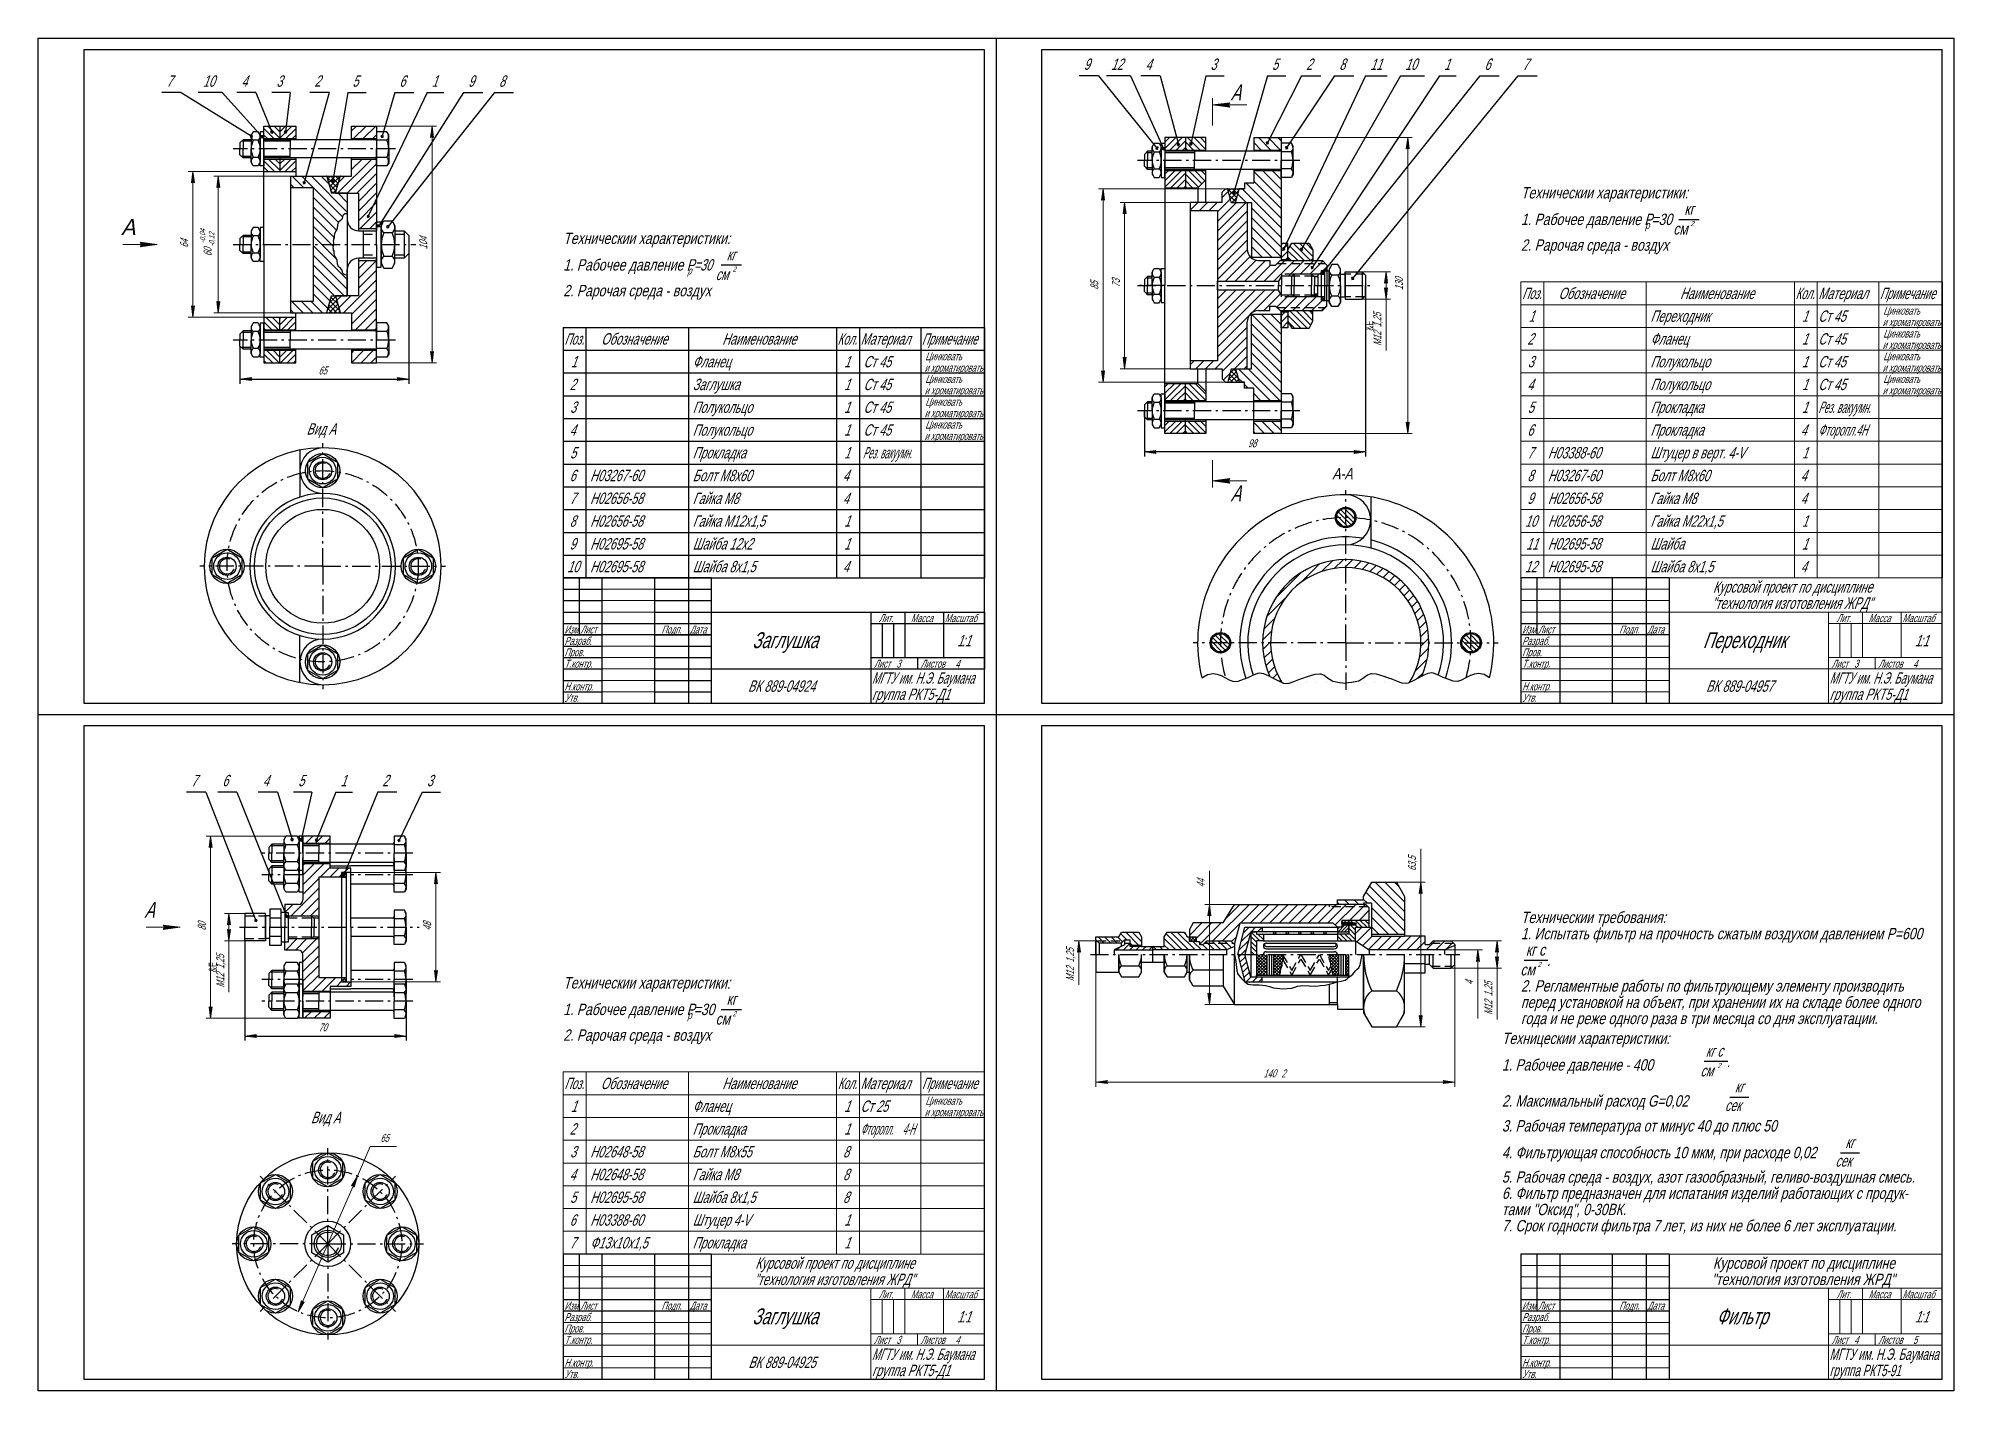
# Model space of a CAD drawing. Extents: x 0 to 841, y 0 to 594.
import ezdxf

# ---------------------------------------------------------------- set-up
doc = ezdxf.new("R2010")
doc.units = 0
doc.header["$MEASUREMENT"] = 0
for name, pattern in [('K5LT32768', [0]), ('K5LT32769', [0]), ('K5LT_AXLED', [13, 8, -2, 1, -2]), ('K5LT_BASIC', [0]), ('K5LT_DASHED', [6, 4, -2]), ('K5LT_REINFORCED', [0]), ('K5LT_THIN', [0]), ('K5LT_THIN_INCLUDED_TO_HATCHING', [0])]:
    doc.linetypes.add(name, pattern=pattern)
doc.layers.add('LAYER0VIEW0', color=7, linetype='Continuous')
doc.styles.add('K5_DIMSTYLE', font='win_eskd.shx', dxfattribs={"width": 0.7, "oblique": 15, "bigfont": 'b_eskd.shx'})
doc.styles.add('K5_TEXTSTYLE', font='win_eskd.shx', dxfattribs={"width": 0.7, "oblique": 15, "bigfont": 'b_eskd.shx'})
doc.styles.get("Standard").update_dxf_attribs({"font": 'cad2win.shx', "width": 0.8, "oblique": 15})
doc.dimstyles.new('K5_DIMSTYLE22', dxfattribs={"dimtxt": 3.5, "dimasz": 1, "dimexe": 2, "dimexo": 0, "dimgap": 1, "dimtad": 1, "dimtxsty": 'K5_DIMSTYLE', "dimblk1": 'K5_OUTSIDE', "dimblk2": 'K5_OUTSIDE', "dimsah": 1, "dimcen": 5, "dimdle": 5, "dimclrd": 7, "dimclre": 7, "dimclrt": 7, "dimadec": 0, "dimazin": 0, "dimtfac": 0.666, "dimtdec": 4, "dimtmove": 0, "dimatfit": 3, "dimfxl": 0, "dimtvp": 1, "dimtolj": 1, "dimtzin": 0, "dimarcsym": 0})
pattern_1 = [(-45, (0, 0), (2.12132, 2.12132), [])]
pattern_2 = [(45, (0, 0), (-2.12132, 2.12132), [])]
pattern_3 = [(45, (0, 0), (-1.0606602, 1.0606602), []), (135, (0, 0), (-1.0606602, -1.0606602), [])]
pattern_4 = [(45, (0, 0), (-1.4142136, 1.4142136), [])]
pattern_5 = [(-45, (0, 0), (1.4142136, 1.4142136), [])]
pattern_6 = [(45, (0, 0), (-0.7071068, 0.7071068), []), (135, (0, 0), (-0.7071068, -0.7071068), [])]
pattern_7 = [(-45, (0, 0), (1.0606602, 1.0606602), [])]

msp = doc.modelspace()

# ---------------------------------------------------------------- texts
at = {"layer": 'LAYER0VIEW0', "color": 7, "lineweight": 0, "style": 'K5_TEXTSTYLE', "oblique": 20}
for s, height, width, p in [('А', 7, 0.7, (523.498, 566.738)), ('Поз.', 5, 0.639155, (651.5, 479.467)), ('Обозначение', 5, 0.7, (667.466, 479.467)), ('Наименование', 5, 0.7, (720.839, 479.467)), ('Кол.', 5, 0.628472, (771.533, 479.467)), ('Материал', 5, 0.7, (781.514, 479.467)), ('Примечание', 5, 0.625241, (808.567, 479.467)), ('1', 5, 0.7, (654.307, 469.467)), (' Переходник', 5, 0.7, (706.526, 469.467)), ('1', 5, 0.7, (774.34, 469.467)), ('Ст 45', 5, 0.7, (781.514, 469.467)), ('Цинковать', 3.5, 0.7, (810.049, 472.579)), ('2', 5, 0.7, (653.778, 459.467)), (' Фланец', 5, 0.7, (706.526, 459.467)), ('1', 5, 0.7, (774.34, 459.467)), ('Ст 45', 5, 0.7, (781.514, 459.467)), ('и хроматировать', 3.5, 0.553896, (809.751, 467.574)), ('Цинковать', 3.5, 0.7, (810.049, 462.579)), ('3', 5, 0.7, (653.976, 449.467)), (' Полукольцо', 5, 0.7, (706.526, 449.467)), ('1', 5, 0.7, (774.34, 449.467)), ('Ст 45', 5, 0.7, (781.514, 449.467)), ('и хроматировать', 3.5, 0.553896, (809.751, 457.574)), ('Цинковать', 3.5, 0.7, (810.049, 452.579)), ('и хроматировать', 3.5, 0.553896, (809.751, 447.574)), ('Цинковать', 3.5, 0.7, (810.049, 442.579)), ('4', 5, 0.7, (653.778, 439.467)), (' Полукольцо', 5, 0.7, (706.526, 439.467)), ('1', 5, 0.7, (774.34, 439.467)), ('Ст 45', 5, 0.7, (781.514, 439.467)), ('и хроматировать', 3.5, 0.553896, (809.751, 437.574)), ('5', 5, 0.7, (653.976, 429.467)), (' Прокладка', 5, 0.7, (706.526, 429.467)), ('1', 5, 0.7, (774.34, 429.467)), ('Рез. вакуумн.', 5, 0.546298, (781.514, 429.467)), ('6', 5, 0.7, (653.778, 419.467)), (' Прокладка', 5, 0.7, (706.526, 419.467)), ('4', 5, 0.7, (773.811, 419.467)), ('Фторопл.4Н', 5, 0.578174, (781.514, 419.467)), ('7', 5, 0.7, (653.778, 409.467)), (' Н03388-60', 5, 0.7, (661.481, 409.467)), (' Штуцер в верт. 4-V', 5, 0.7, (706.526, 409.467)), ('1', 5, 0.7, (774.34, 409.467)), ('8', 5, 0.7, (653.778, 399.467)), (' Н03267-60', 5, 0.7, (661.481, 399.467)), (' Болт М8х60', 5, 0.7, (706.526, 399.467)), ('4', 5, 0.7, (773.811, 399.467)), ('А', 7, 0.7, (523.498, 390.661)), ('9', 5, 0.7, (653.778, 389.467)), (' Н02656-58', 5, 0.7, (661.481, 389.467)), (' Гайка М8', 5, 0.7, (706.526, 389.467)), ('4', 5, 0.7, (773.811, 389.467)), ('10', 5, 0.7, (652.72, 379.467)), (' Н02656-58', 5, 0.7, (661.481, 379.467)), (' Гайка М22х1,5', 5, 0.7, (706.526, 379.467)), ('1', 5, 0.7, (774.34, 379.467)), ('11', 5, 0.7, (653.249, 369.467)), (' Н02695-58', 5, 0.7, (661.481, 369.467)), (' Шайба', 5, 0.7, (706.526, 369.467)), ('1', 5, 0.7, (774.34, 369.467)), ('12', 5, 0.7, (652.72, 359.467)), (' Н02695-58', 5, 0.7, (661.481, 359.467)), (' Шайба 8х1,5', 5, 0.7, (706.526, 359.467)), ('4', 5, 0.7, (773.811, 359.467)), ('Курсовой проект по дисциплине', 5, 0.7, (735.28, 350.535)), ('"технология изготовления ЖРД"', 5, 0.7, (734.684, 343.399)), ('Лит.', 3.5, 0.7, (789.518, 337.577)), ('Масса', 3.5, 0.7, (803.597, 337.577)), ('Масштаб', 3.5, 0.684163, (818.5, 337.577)), ('Изм.', 3.5, 0.573102, (651.5, 332.577)), ('Разраб.', 3.5, 0.7, (651.5, 327.577)), ('Лист', 3.5, 0.583824, (658.5, 332.577)), ('Подп.', 3.5, 0.7, (694.101, 332.577)), ('Дата', 3.5, 0.583824, (706.5, 332.577)), ('Переходник', 7, 0.7, (730.838, 326.153)), ('1', 5, 0.7, (823.917, 326.967)), (':1', 5, 0.7, (826.033, 326.967)), ('Пров.', 3.5, 0.7, (651.5, 322.577)), ('Т.контр.', 3.5, 0.7, (651.5, 317.577)), (' Лист   3', 3.5, 0.7, (786.5, 317.577)), (' Листов     4', 3.5, 0.7, (807, 317.577)), ('МГТУ им. Н.Э. Баумана', 5, 0.609012, (366, 310.535)), ('ВК 889-04957', 5, 0.7, (732.251, 306.967)), ('МГТУ им. Н.Э. Баумана', 5, 0.609012, (786.5, 310.535)), ('группа РКТ5-Д1', 5, 0.7, (366, 303.399)), ('Утв.', 3.5, 0.7, (651.5, 302.577)), ('Н.контр.', 3.5, 0.7, (651.5, 307.577)), ('группа РКТ5-Д1', 5, 0.7, (786.5, 303.399)), ('А', 7, 0.7, (46.521, 207.705)), ('Поз.', 5, 0.641339, (231, 132.467)), ('Обозначение', 5, 0.7, (246.953, 132.467)), ('Наименование', 5, 0.7, (300.302, 132.467)), ('Кол.', 5, 0.630619, (351.009, 132.467)), ('Материал', 5, 0.7, (361.014, 132.467)), ('Примечание', 5, 0.626152, (387.975, 132.467)), ('1', 5, 0.7, (233.819, 122.467)), (' Фланец', 5, 0.7, (285.976, 122.467)), ('1', 5, 0.7, (353.828, 122.467)), ('Ст 25', 5, 0.7, (361.014, 122.467)), ('Цинковать', 3.5, 0.7, (389.457, 125.579)), ('и хроматировать', 3.5, 0.554805, (389.163, 120.574)), ('2', 5, 0.7, (233.29, 112.467)), (' Прокладка', 5, 0.7, (285.976, 112.467)), ('1', 5, 0.7, (353.828, 112.467)), ('Фторопл. ', 5, 0.496803, (361.014, 112.467)), ('4-Н', 5, 0.496803, (379.425, 112.467)), ('3', 5, 0.7, (233.488, 102.467)), (' Н02648-58', 5, 0.7, (241.005, 102.467)), (' Болт М8х55', 5, 0.7, (285.976, 102.467)), ('8', 5, 0.7, (353.299, 102.467)), ('4', 5, 0.7, (233.29, 92.467)), (' Н02648-58', 5, 0.7, (241.005, 92.467)), (' Гайка М8', 5, 0.7, (285.976, 92.467)), ('8', 5, 0.7, (353.299, 92.467)), ('5', 5, 0.7, (233.488, 82.467)), (' Н02695-58', 5, 0.7, (241.005, 82.467)), (' Шайба 8х1,5', 5, 0.7, (285.976, 82.467)), ('8', 5, 0.7, (353.299, 82.467)), ('6', 5, 0.7, (233.29, 72.467)), (' Н03388-60', 5, 0.7, (241.005, 72.467)), (' Штуцер 4-V', 5, 0.7, (285.976, 72.467)), ('1', 5, 0.7, (353.828, 72.467)), ('7', 5, 0.7, (233.29, 62.467)), (' Ф13х10х1,5', 5, 0.7, (241.005, 62.467)), (' Прокладка', 5, 0.7, (285.976, 62.467)), ('1', 5, 0.7, (353.828, 62.467)), ('Курсовой проект по дисциплине', 5, 0.7, (314.78, 53.535)), ('"технология изготовления ЖРД"', 5, 0.7, (314.184, 46.399)), ('Лит.', 3.5, 0.7, (369.018, 40.577)), ('Масса', 3.5, 0.7, (383.097, 40.577)), ('Масштаб', 3.5, 0.684163, (398, 40.577)), ('Лит.', 3.5, 0.7, (789.518, 40.577)), ('Масса', 3.5, 0.7, (803.597, 40.577)), ('Масштаб', 3.5, 0.684163, (818.5, 40.577)), ('Изм.', 3.5, 0.573102, (231, 35.577)), ('Разраб.', 3.5, 0.7, (231, 30.577)), ('Лист', 3.5, 0.583824, (238, 35.577)), ('Подп.', 3.5, 0.7, (273.601, 35.577)), ('Дата', 3.5, 0.583824, (286, 35.577)), ('Заглушка', 7, 0.7, (313.394, 29.153)), ('1', 5, 0.7, (403.417, 29.967)), (':1', 5, 0.7, (405.533, 29.967)), ('Изм.', 3.5, 0.573102, (651.5, 35.577)), ('Разраб.', 3.5, 0.7, (651.5, 30.577)), ('Лист', 3.5, 0.583824, (658.5, 35.577)), ('Подп.', 3.5, 0.7, (694.101, 35.577)), ('Дата', 3.5, 0.583824, (706.5, 35.577)), ('Фильтр', 7, 0.7, (736.764, 29.153)), ('1', 5, 0.7, (823.917, 29.967)), (':1', 5, 0.7, (826.033, 29.967)), ('Пров.', 3.5, 0.7, (231, 25.577)), ('Пров.', 3.5, 0.7, (651.5, 25.577)), ('Т.контр.', 3.5, 0.7, (231, 20.577)), ('МГТУ им. Н.Э. Баумана', 5, 0.609012, (366, 13.535)), (' Лист   3', 3.5, 0.7, (366, 20.577)), (' Листов     4', 3.5, 0.7, (386.5, 20.577)), ('Т.контр.', 3.5, 0.7, (651.5, 20.577)), (' Лист   4', 3.5, 0.7, (786.5, 20.577)), (' Листов     5', 3.5, 0.7, (807, 20.577)), ('Утв.', 3.5, 0.7, (231, 5.577)), ('Н.контр.', 3.5, 0.7, (231, 10.577)), ('ВК 889-04925', 5, 0.7, (311.751, 9.967)), ('группа РКТ5-Д1', 5, 0.7, (366, 6.399)), ('Утв.', 3.5, 0.7, (651.5, 5.577)), ('Н.контр.', 3.5, 0.7, (651.5, 10.577))]:
    msp.add_text(s, height=height, dxfattribs=dict(at, width=width)).set_placement(p)
at = {"layer": 'LAYER0VIEW0', "color": 7}
for s, height, oblique, width, p in [('Техническии характеристики:', 5, 15, 0.8, (651, 523.652)), ('1. Рабочее давление P', 5, 15, 0.8, (651, 511.981)), ('=30 ', 5, 15, 0.8, (708.288, 511.981)), ('кг', 5, 15, 0.8, (722.707, 516.516)), ('2', 2.222, 15, 0.8, (725.368, 511.492)), ('Техническии характеристики:', 5, 15, 0.8, (230.5, 503.652)), ('2. Рарочая среда - воздух', 5, 15, 0.8, (651, 500.674)), ('р', 3.333, 15, 0.8, (705.471, 510.247)), ('см', 5, 15, 0.8, (717.852, 507.81)), ('1. Рабочее давление P', 5, 15, 0.8, (230.5, 491.981)), ('=30 ', 5, 20, 0.7, (287.788, 491.981)), ('кг', 5, 20, 0.7, (302.207, 496.516)), ('р', 3.333, 20, 0.7, (284.971, 490.247)), ('см', 5, 20, 0.7, (297.352, 487.81)), ('2', 2.222, 20, 0.7, (304.868, 491.492)), ('2. Рарочая среда - воздух', 5, 15, 0.8, (230.5, 480.674)), ('А-А', 5, 15, 0.8, (568.135, 400.253)), ('Техническии требования:', 5, 15, 0.8, (651, 205.392)), ('1. Испытать фильтр на прочность сжатым воздухом давлением P=600 ', 5, 15, 0.8, (651, 198.256)), ('кг с', 5, 15, 0.8, (653.151, 191.12)), ('см', 5, 15, 0.8, (650.744, 182.414)), ('Техническии характеристики:', 5, 15, 0.8, (230.5, 176.652)), ('2. Регламентные работы по фильтрующему элементу производить ', 5, 15, 0.8, (651, 175.278)), ('1. Рабочее давление P', 5, 15, 0.8, (230.5, 164.981)), ('=30 ', 5, 15, 0.8, (287.788, 164.981)), ('кг', 5, 15, 0.8, (302.207, 169.516)), ('перед установкой на объект, при хранении их на складе более одного', 5, 15, 0.8, (651, 168.143)), ('р', 3.333, 15, 0.8, (284.971, 163.247)), ('см', 5, 15, 0.8, (297.352, 160.81)), ('года и не реже одного раза в три месяца со дня эксплуатации.', 5, 15, 0.8, (651, 161.007)), ('2. Рарочая среда - воздух', 5, 15, 0.8, (230.5, 153.674)), ('Техницескии характеристики:', 5, 15, 0.8, (642.645, 152.281)), ('1. Рабочее давление - 400 ', 5, 15, 0.8, (642.645, 140.61)), ('2. Максимальный расход G=0,02 ', 5, 15, 0.8, (642.645, 124.768)), ('Вид А', 5, 20, 0.7, (119.682, 117.501)), ('3. Рабочая температура от минус 40 до плюс 50', 5, 15, 0.8, (642.645, 113.838)), ('4. Фильтрующая способность 10 мкм, при расходе 0,02 ', 5, 15, 0.8, (642.645, 102.115)), ('5. Рабочая среда - воздух, азот газообразный, геливо-воздушная смесь.', 5, 15, 0.8, (642.645, 91.378)), ('6. Фильтр предназначен для испатания изделий работающих с продук-', 5, 15, 0.8, (642.645, 84.242)), ('тами "Оксид", 0-30ВК.', 5, 15, 0.8, (642.645, 77.106)), ('7. Срок годности фильтра 7 лет, из них не более 6 лет эксплуатации.', 5, 15, 0.8, (642.645, 69.971))]:
    msp.add_text(s, height=height, dxfattribs=dict(at, oblique=oblique, width=width)).set_placement(p)
at = {"layer": 'LAYER0VIEW0', "color": 7, "lineweight": 0, "oblique": 15}
msp.add_text('А', height=7, dxfattribs=at).set_placement((36.345, 507.599))
at = {"layer": 'LAYER0VIEW0', "color": 7, "lineweight": 0, "oblique": 20, "width": 0.7}
for s, height, p in [('64', 3.5, (65.756, 502.039)), ('-0,04', 2.3333, (73.264, 503.995)), ('-0,12', 2.3333, (77.294, 502.528)), ('104', 3.5, (170.752, 501.298)), ('60', 3.5, (76.08, 498.292)), ('85', 3.5, (465.44, 483.622)), ('73', 3.5, (474.876, 484.622)), ('130', 3.5, (599.187, 483.381)), ('1,25', 3.5, (589.67, 467.036)), ('М12', 3.5, (589.67, 458.887)), ('44', 3.5, (512.108, 221.069)), ('80', 3.5, (73.525, 202.145)), ('48', 3.5, (172.479, 202.145)), ('1,25', 3.5, (454.804, 187.965)), ('1,25', 3.5, (81.632, 185.197)), ('М12', 3.5, (454.804, 179.816)), ('M12', 3.5, (81.632, 177.048)), ('4', 3.5, (629.957, 178.27)), ('1,25', 3.5, (638.432, 173.212)), ('M12', 3.5, (638.432, 165.062))]:
    msp.add_text(s, height=height, rotation=90, dxfattribs=at).set_placement(p)
at = {"layer": 'LAYER0VIEW0', "color": 7, "lineweight": 0, "width": 0.7}
for p in [(586.193, 465.642), (78.342, 183.891)]:
    msp.add_text('&E', height=3.5, rotation=90, dxfattribs=at).set_placement(p)
at = {"layer": 'LAYER0VIEW0', "color": 7, "style": 'K5_TEXTSTYLE', "oblique": 20, "width": 0.7}
for s, height, p in [('Вид А', 5, (117.751, 419.927)), ('2', 2.222, (658.259, 186.096)), ('.', 5, (662.451, 186.586)), ('2', 2.222, (304.868, 164.492)), ('кг с', 5, (732.116, 146.735)), ('2', 2.222, (737.225, 141.711)), ('.', 5, (741.417, 142.201)), ('см', 5, (729.71, 138.029)), ('кг', 5, (744.845, 130.98)), ('сек', 5, (740.494, 122.844)), ('кг', 5, (793.375, 106.584)), ('сек', 5, (789.024, 98.448))]:
    msp.add_text(s, height=height, dxfattribs=at).set_placement(p)
at = {"layer": 'LAYER0VIEW0', "color": 7, "lineweight": 0, "style": 'K5_TEXTSTYLE', "oblique": 20, "width": 0.7}
msp.add_text('63,5', height=3.5, rotation=90, dxfattribs=at).set_placement((604.889, 228.323))
at = {"layer": 'LAYER0VIEW0', "color": 7, "lineweight": 0}
for s, height, oblique, width, p in [('140', 3.5, 20, 0.7, (537.915, 137.612)), ('2', 3.5, 20, 0.7, (545.786, 137.612)), ('65', 3.5, 20, 0.7, (150.21, 109.3)), ('Курсовой проект по дисциплине', 5, 15, 0.8, (735.28, 53.535)), ('"технология изготовления ЖРД"', 5, 15, 0.8, (734.684, 46.399)), ('МГТУ им. Н.Э. Баумана', 5, 15, 0.65, (786.5, 13.535)), ('группа РКТ5-91', 5, 15, 0.65, (786.5, 6.399))]:
    msp.add_text(s, height=height, dxfattribs=dict(at, oblique=oblique, width=width)).set_placement(p)

# ---------------------------------------------------------------- blocks, each defined once
blk = doc.blocks.new('*U4')
at = {"layer": 'LAYER0VIEW0', "color": 7, "linetype": 'K5LT_THIN'}
for p, q in [((0, 0), (7, 0)), ((0, 0), (0, -25)), ((7, 0), (7, -25)), ((0, -5), (7, -5)), ((0, -10), (7, -10)), ((0, -15), (7, -15)), ((0, -20), (7, -20)), ((0, -25), (7, -25))]:
    blk.add_line(p, q, dxfattribs=at)
at = {"layer": 'LAYER0VIEW0', "color": 7, "style": 'K5_TEXTSTYLE', "oblique": 20, "width": 0.573102}
blk.add_text('Изм.', height=3.5, dxfattribs=at).set_placement((0.5, -24.42))
blk = doc.blocks.new('*U5')
at = {"layer": 'LAYER0VIEW0', "color": 7, "linetype": 'K5LT_THIN'}
for p, q in [((0, 0), (10, 0)), ((0, 0), (0, -25)), ((10, 0), (10, -25)), ((0, -5), (10, -5)), ((0, -10), (10, -10)), ((0, -15), (10, -15)), ((0, -20), (10, -20)), ((0, -25), (10, -25))]:
    blk.add_line(p, q, dxfattribs=at)
at = {"layer": 'LAYER0VIEW0', "color": 7, "style": 'K5_TEXTSTYLE', "oblique": 20, "width": 0.583824}
blk.add_text('Лист', height=3.5, dxfattribs=at).set_placement((0.5, -24.42))
blk = doc.blocks.new('*U6')
at = {"layer": 'LAYER0VIEW0', "color": 7, "linetype": 'K5LT_THIN'}
for p, q in [((0, 0), (17, 0)), ((0, 0), (0, -30)), ((17, 0), (17, -30)), ((0, -5), (17, -5)), ((0, -10), (17, -10)), ((0, -15), (17, -15)), ((0, -20), (17, -20)), ((0, -25), (17, -25)), ((0, -30), (17, -30))]:
    blk.add_line(p, q, dxfattribs=at)
at = {"layer": 'LAYER0VIEW0', "color": 7, "style": 'K5_TEXTSTYLE', "oblique": 20, "width": 0.7}
for s, p in [('Разраб.', (0.5, -4.42)), ('Пров.', (0.5, -9.42)), ('Т.контр.', (0.5, -14.42)), ('Н.контр.', (0.5, -24.42)), ('Утв.', (0.5, -29.42))]:
    blk.add_text(s, height=3.5, dxfattribs=at).set_placement(p)
blk = doc.blocks.new('*U8')
at = {"layer": 'LAYER0VIEW0', "color": 7, "linetype": 'K5LT_THIN'}
for p, q in [((0, 0), (15, 0)), ((0, 0), (0, -55)), ((15, 0), (15, -55)), ((0, -5), (15, -5)), ((0, -10), (15, -10)), ((0, -15), (15, -15)), ((0, -20), (15, -20)), ((0, -25), (15, -25)), ((0, -30), (15, -30)), ((0, -35), (15, -35)), ((0, -40), (15, -40)), ((0, -45), (15, -45)), ((0, -50), (15, -50)), ((0, -55), (15, -55))]:
    blk.add_line(p, q, dxfattribs=at)
at = {"layer": 'LAYER0VIEW0', "color": 7, "style": 'K5_TEXTSTYLE', "oblique": 20, "width": 0.7}
blk.add_text('Подп.', height=3.5, dxfattribs=at).set_placement((3.1, -24.42))
blk = doc.blocks.new('*U9')
at = {"layer": 'LAYER0VIEW0', "color": 7, "linetype": 'K5LT_THIN'}
for p, q in [((0, 0), (10, 0)), ((0, 0), (0, -55)), ((10, 0), (10, -55)), ((0, -5), (10, -5)), ((0, -10), (10, -10)), ((0, -15), (10, -15)), ((0, -20), (10, -20)), ((0, -25), (10, -25)), ((0, -30), (10, -30)), ((0, -35), (10, -35)), ((0, -40), (10, -40)), ((0, -45), (10, -45)), ((0, -50), (10, -50)), ((0, -55), (10, -55))]:
    blk.add_line(p, q, dxfattribs=at)
at = {"layer": 'LAYER0VIEW0', "color": 7, "style": 'K5_TEXTSTYLE', "oblique": 20, "width": 0.583824}
blk.add_text('Дата', height=3.5, dxfattribs=at).set_placement((0.5, -24.42))
blk = doc.blocks.new('*U10')
at = {"layer": 'LAYER0VIEW0', "color": 5, "linetype": 'K5LT_BASIC'}
for p, q in [((0, 0), (70, 0)), ((0, 0), (0, -25)), ((70, 0), (70, -25)), ((0, -25), (70, -25))]:
    blk.add_line(p, q, dxfattribs=at)
at = {"layer": 'LAYER0VIEW0', "color": 7, "style": 'K5_TEXTSTYLE', "oblique": 20, "width": 0.7}
blk.add_text('Заглушка', height=7, dxfattribs=at).set_placement((17.89, -15.85))
blk = doc.blocks.new('*U11')
at = {"layer": 'LAYER0VIEW0', "color": 5, "linetype": 'K5LT_BASIC'}
for p, q in [((0, 0), (70, 0)), ((0, 0), (0, -15)), ((70, 0), (70, -15)), ((0, -15), (70, -15))]:
    blk.add_line(p, q, dxfattribs=at)
at = {"layer": 'LAYER0VIEW0', "color": 7, "style": 'K5_TEXTSTYLE', "oblique": 20, "width": 0.7}
blk.add_text('ВК 889-04924', height=5, dxfattribs=at).set_placement((16.05, -10.03))
blk = doc.blocks.new('*U13')
at = {"layer": 'LAYER0VIEW0', "color": 5, "linetype": 'K5LT_BASIC'}
for p, q in [((0, 0), (20.5, 0)), ((0, 0), (0, -5)), ((20.5, 0), (20.5, -5)), ((0, -5), (20.5, -5))]:
    blk.add_line(p, q, dxfattribs=at)
at = {"layer": 'LAYER0VIEW0', "color": 7, "style": 'K5_TEXTSTYLE', "oblique": 20, "width": 0.7}
blk.add_text(' Лист   3', height=3.5, dxfattribs=at).set_placement((0.5, -4.42))
blk = doc.blocks.new('*U14')
at = {"layer": 'LAYER0VIEW0', "color": 5, "linetype": 'K5LT_BASIC'}
for p, q in [((0, 0), (29.5, 0)), ((0, 0), (0, -5)), ((29.5, 0), (29.5, -5)), ((0, -5), (29.5, -5))]:
    blk.add_line(p, q, dxfattribs=at)
at = {"layer": 'LAYER0VIEW0', "color": 7, "style": 'K5_TEXTSTYLE', "oblique": 20, "width": 0.7}
blk.add_text(' Листов     4', height=3.5, dxfattribs=at).set_placement((0.5, -4.42))
blk = doc.blocks.new('*U15')
at = {"layer": 'LAYER0VIEW0', "color": 7, "linetype": 'K5LT_THIN'}
for p, q in [((0, 0), (15, 0)), ((0, 0), (0, -15)), ((5, 0), (5, -15)), ((10, 0), (10, -15)), ((15, 0), (15, -15)), ((0, -15), (15, -15))]:
    blk.add_line(p, q, dxfattribs=at)
blk = doc.blocks.new('*U16')
at = {"layer": 'LAYER0VIEW0', "color": 5, "linetype": 'K5LT_BASIC'}
for p, q in [((0, 0), (15, 0)), ((0, 0), (0, -5)), ((15, 0), (15, -5)), ((0, -5), (15, -5))]:
    blk.add_line(p, q, dxfattribs=at)
at = {"layer": 'LAYER0VIEW0', "color": 7, "style": 'K5_TEXTSTYLE', "oblique": 20, "width": 0.7}
blk.add_text('Лит.', height=3.5, dxfattribs=at).set_placement((3.52, -4.42))
blk = doc.blocks.new('*U17')
at = {"layer": 'LAYER0VIEW0', "color": 5, "linetype": 'K5LT_BASIC'}
for p, q in [((0, 0), (17, 0)), ((0, 0), (0, -15)), ((17, 0), (17, -15)), ((0, -15), (17, -15))]:
    blk.add_line(p, q, dxfattribs=at)
blk = doc.blocks.new('*U18')
at = {"layer": 'LAYER0VIEW0', "color": 5, "linetype": 'K5LT_BASIC'}
for p, q in [((0, 0), (18, 0)), ((0, 0), (0, -15)), ((18, 0), (18, -15)), ((0, -15), (18, -15))]:
    blk.add_line(p, q, dxfattribs=at)
at = {"layer": 'LAYER0VIEW0', "color": 7, "style": 'K5_TEXTSTYLE', "oblique": 20, "width": 0.7}
for s, p in [('1', (5.92, -10.03)), (':1', (8.03, -10.03))]:
    blk.add_text(s, height=5, dxfattribs=at).set_placement(p)
blk = doc.blocks.new('*U19')
at = {"layer": 'LAYER0VIEW0', "color": 5, "linetype": 'K5LT_BASIC'}
for p, q in [((0, 0), (17, 0)), ((0, 0), (0, -5)), ((17, 0), (17, -5)), ((0, -5), (17, -5))]:
    blk.add_line(p, q, dxfattribs=at)
at = {"layer": 'LAYER0VIEW0', "color": 7, "style": 'K5_TEXTSTYLE', "oblique": 20, "width": 0.7}
blk.add_text('Масса', height=3.5, dxfattribs=at).set_placement((2.6, -4.42))
blk = doc.blocks.new('*U20')
at = {"layer": 'LAYER0VIEW0', "color": 5, "linetype": 'K5LT_BASIC'}
for p, q in [((0, 0), (18, 0)), ((0, 0), (0, -5)), ((18, 0), (18, -5)), ((0, -5), (18, -5))]:
    blk.add_line(p, q, dxfattribs=at)
at = {"layer": 'LAYER0VIEW0', "color": 7, "style": 'K5_TEXTSTYLE', "oblique": 20, "width": 0.684163}
blk.add_text('Масштаб', height=3.5, dxfattribs=at).set_placement((0.5, -4.42))
blk = doc.blocks.new('*U22')
at = {"layer": 'LAYER0VIEW0', "color": 7, "linetype": 'K5LT_AXLED'}
for q in [(0, 54), (-54, 0), (0, -54), (54, 0)]:
    blk.add_line((0, 0), q, dxfattribs=at)
blk = doc.blocks.new('*D25')
at = {"layer": 'LAYER0VIEW0'}
for points in [[(0, 0), (5, 0.66), (4.5, 0)], [(5, -0.66), (4.5, 0), (0, 0)], [(74.13, 0), (69.13, 0.66), (69.63, 0)], [(69.13, -0.66), (74.13, 0), (69.63, 0)]]:
    blk.add_hatch(color=7, dxfattribs=at).paths.add_polyline_path(points)
at = {"layer": 'LAYER0VIEW0', "color": 7, "linetype": 'K5LT_THIN'}
for p, q in [((74.13, 59.16), (74.13, -2)), ((0, 14.56), (0, -2)), ((0, 0), (74.13, 0))]:
    blk.add_line(p, q, dxfattribs=at)
at = {"layer": 'LAYER0VIEW0', "color": 7, "linetype": 'K5LT32768'}
for p, q in [((0, 0), (5, 0.66)), ((5, -0.66), (0, 0)), ((5, 0.66), (4.5, 0)), ((4.5, 0), (5, -0.66)), ((69.63, 0), (69.13, 0.66)), ((69.13, 0.66), (74.13, 0)), ((74.13, 0), (69.13, -0.66)), ((69.13, -0.66), (69.63, 0))]:
    blk.add_line(p, q, dxfattribs=at)
at = {"layer": 'LAYER0VIEW0', "color": 7, "style": 'K5_TEXTSTYLE', "oblique": 20, "width": 0.7}
blk.add_text('65', height=3.5, dxfattribs=at).set_placement((34.48, 2.07))
blk = doc.blocks.new('K5_OUTSIDE')
for points in [[(0, 0), (-5, 0.66), (-4.5, 0)], [(-5, -0.66), (0, 0), (-4.5, 0)]]:
    blk.add_hatch(color=7).paths.add_polyline_path(points)
at = {"color": 7, "linetype": 'K5LT_THIN'}
for p, q in [((0, 0), (-7, 0)), ((0, 0), (-5, 0.66)), ((-5, 0.66), (-4.5, 0)), ((-4.5, 0), (-5, -0.66)), ((-5, -0.66), (0, 0))]:
    blk.add_line(p, q, dxfattribs=at)
blk = doc.blocks.new('*L28')
at = {"layer": 'LAYER0VIEW0', "color": 7, "linetype": 'K5LT_THIN'}
for p, q in [((-30.54, 18.93), (-38.97, 18.93)), ((-30.54, 18.93), (0.26, -0.16)), ((0.57, 0.35), (-0.26, 0.16)), ((0, 0), (-0.26, 0.16)), ((-0.26, 0.16), (-0.06, -0.67)), ((0.41, 0.1), (0, 0)), ((0, 0), (0.1, -0.41)), ((0.51, -0.32), (0.41, 0.1)), ((0.77, -0.47), (0.57, 0.35)), ((-0.06, -0.67), (0.77, -0.47)), ((0.1, -0.41), (0.51, -0.32))]:
    blk.add_line(p, q, dxfattribs=at)
at = {"layer": 'LAYER0VIEW0', "color": 7, "style": 'K5_TEXTSTYLE', "oblique": 20, "width": 0.7}
blk.add_text('7', height=5, dxfattribs=at).set_placement((-36.97, 21.46))
blk = doc.blocks.new('*L29')
at = {"layer": 'LAYER0VIEW0', "color": 7, "linetype": 'K5LT_THIN'}
for p, q in [((-17.27, 19.18), (-27.82, 19.18)), ((-17.27, 19.18), (0.2, -0.22)), ((-0.2, 0.22), (-0.25, -0.62)), ((0, 0), (-0.2, 0.22)), ((0.65, 0.18), (-0.2, 0.22)), ((0, 0), (-0.02, -0.42)), ((0.6, -0.67), (0.65, 0.18)), ((-0.25, -0.62), (0.6, -0.67)), ((-0.02, -0.42), (0.4, -0.45)), ((0.42, -0.02), (0, 0)), ((0.4, -0.45), (0.42, -0.02))]:
    blk.add_line(p, q, dxfattribs=at)
at = {"layer": 'LAYER0VIEW0', "color": 7, "style": 'K5_TEXTSTYLE', "oblique": 20, "width": 0.7}
blk.add_text('10', height=5, dxfattribs=at).set_placement((-25.82, 21.71))
blk = doc.blocks.new('*L30')
at = {"layer": 'LAYER0VIEW0', "color": 7, "linetype": 'K5LT_THIN'}
for p, q in [((-6.86, 17.06), (-15.28, 17.06)), ((-6.86, 17.06), (0.11, -0.28)), ((-0.11, 0.28), (-0.44, -0.5)), ((0, 0), (-0.17, -0.39)), ((0, 0), (-0.11, 0.28)), ((0.67, -0.05), (-0.11, 0.28)), ((0.39, -0.17), (0, 0)), ((-0.44, -0.5), (0.34, -0.83)), ((-0.17, -0.39), (0.22, -0.56)), ((0.22, -0.56), (0.39, -0.17)), ((0.34, -0.83), (0.67, -0.05))]:
    blk.add_line(p, q, dxfattribs=at)
at = {"layer": 'LAYER0VIEW0', "color": 7, "style": 'K5_TEXTSTYLE', "oblique": 20, "width": 0.7}
blk.add_text('4', height=5, dxfattribs=at).set_placement((-13.28, 19.59))
blk = doc.blocks.new('*L31')
at = {"layer": 'LAYER0VIEW0', "color": 7, "linetype": 'K5LT_THIN'}
for p, q in [((1.93, 17.04), (-6.1, 17.04)), ((1.93, 17.04), (-0.03, -0.3)), ((0.03, 0.3), (-0.63, -0.23)), ((0, 0), (-0.33, -0.26)), ((0, 0), (0.03, 0.3)), ((0.56, -0.37), (0.03, 0.3)), ((-0.63, -0.23), (-0.1, -0.89)), ((-0.33, -0.26), (-0.07, -0.6)), ((-0.1, -0.89), (0.56, -0.37)), ((-0.07, -0.6), (0.26, -0.33)), ((0.26, -0.33), (0, 0))]:
    blk.add_line(p, q, dxfattribs=at)
at = {"layer": 'LAYER0VIEW0', "color": 7, "style": 'K5_TEXTSTYLE', "oblique": 20, "width": 0.7}
blk.add_text('3', height=5, dxfattribs=at).set_placement((-4.1, 19.57))
blk = doc.blocks.new('*L32')
at = {"layer": 'LAYER0VIEW0', "color": 7, "linetype": 'K5LT_THIN'}
for p, q in [((10.79, 39.31), (-0.08, -0.29)), ((10.79, 39.31), (2.37, 39.31)), ((0.08, 0.29), (-0.66, -0.13)), ((0, 0), (-0.37, -0.21)), ((0, 0), (0.08, 0.29)), ((0.21, -0.37), (0, 0)), ((0.5, -0.45), (0.08, 0.29)), ((-0.66, -0.13), (-0.24, -0.87)), ((-0.37, -0.21), (-0.16, -0.58)), ((-0.24, -0.87), (0.5, -0.45)), ((-0.16, -0.58), (0.21, -0.37))]:
    blk.add_line(p, q, dxfattribs=at)
at = {"layer": 'LAYER0VIEW0', "color": 7, "style": 'K5_TEXTSTYLE', "oblique": 20, "width": 0.7}
blk.add_text('2', height=5, dxfattribs=at).set_placement((4.37, 41.85))
blk = doc.blocks.new('*L33')
at = {"layer": 'LAYER0VIEW0', "color": 7, "linetype": 'K5LT_THIN'}
for p, q in [((6.47, 38.51), (-0.05, -0.3)), ((6.47, 38.51), (14.5, 38.51)), ((0.05, 0.3), (-0.64, -0.2)), ((0, 0), (-0.35, -0.25)), ((0, 0), (0.05, 0.3)), ((0.25, -0.35), (0, 0)), ((0.54, -0.4), (0.05, 0.3)), ((-0.64, -0.2), (-0.15, -0.89)), ((-0.35, -0.25), (-0.1, -0.59)), ((-0.15, -0.89), (0.54, -0.4)), ((-0.1, -0.59), (0.25, -0.35))]:
    blk.add_line(p, q, dxfattribs=at)
at = {"layer": 'LAYER0VIEW0', "color": 7, "style": 'K5_TEXTSTYLE', "oblique": 20, "width": 0.7}
blk.add_text('5', height=5, dxfattribs=at).set_placement((8.47, 41.04))
blk = doc.blocks.new('*L34')
at = {"layer": 'LAYER0VIEW0', "color": 7, "linetype": 'K5LT_THIN'}
for p, q in [((5.45, 18.96), (-0.08, -0.29)), ((5.45, 18.96), (13.88, 18.96)), ((0.08, 0.29), (-0.66, -0.12)), ((0, 0), (-0.37, -0.21)), ((0, 0), (0.08, 0.29)), ((0.49, -0.45), (0.08, 0.29)), ((-0.66, -0.12), (-0.25, -0.86)), ((-0.37, -0.21), (-0.17, -0.58)), ((-0.25, -0.86), (0.49, -0.45)), ((-0.17, -0.58), (0.21, -0.37)), ((0.21, -0.37), (0, 0))]:
    blk.add_line(p, q, dxfattribs=at)
at = {"layer": 'LAYER0VIEW0', "color": 7, "style": 'K5_TEXTSTYLE', "oblique": 20, "width": 0.7}
blk.add_text('6', height=5, dxfattribs=at).set_placement((7.45, 21.49))
blk = doc.blocks.new('*L35')
at = {"layer": 'LAYER0VIEW0', "color": 7, "linetype": 'K5LT_THIN'}
for p, q in [((25.71, 54.09), (-0.13, -0.27)), ((25.71, 54.09), (33.08, 54.09)), ((0.13, 0.27), (-0.67, -0.01)), ((0, 0), (-0.4, -0.14)), ((0, 0), (0.13, 0.27)), ((0.14, -0.4), (0, 0)), ((0.41, -0.53), (0.13, 0.27)), ((-0.67, -0.01), (-0.39, -0.81)), ((-0.4, -0.14), (-0.26, -0.54)), ((-0.39, -0.81), (0.41, -0.53)), ((-0.26, -0.54), (0.14, -0.4))]:
    blk.add_line(p, q, dxfattribs=at)
at = {"layer": 'LAYER0VIEW0', "color": 7, "style": 'K5_TEXTSTYLE', "oblique": 20, "width": 0.7}
blk.add_text('1', height=5, dxfattribs=at).set_placement((27.71, 56.62))
blk = doc.blocks.new('*L36')
at = {"layer": 'LAYER0VIEW0', "color": 7, "linetype": 'K5LT_THIN'}
for p, q in [((37.13, 58.3), (-0.16, -0.25)), ((37.13, 58.3), (45.56, 58.3)), ((0.16, 0.25), (-0.67, 0.07)), ((-0.67, 0.07), (-0.48, -0.76)), ((0, 0), (-0.41, -0.09)), ((0, 0), (0.16, 0.25)), ((0.09, -0.41), (0, 0)), ((0.34, -0.58), (0.16, 0.25)), ((-0.48, -0.76), (0.34, -0.58)), ((-0.41, -0.09), (-0.32, -0.51)), ((-0.32, -0.51), (0.09, -0.41))]:
    blk.add_line(p, q, dxfattribs=at)
at = {"layer": 'LAYER0VIEW0', "color": 7, "style": 'K5_TEXTSTYLE', "oblique": 20, "width": 0.7}
blk.add_text('9', height=5, dxfattribs=at).set_placement((39.13, 60.84))
blk = doc.blocks.new('*L37')
at = {"layer": 'LAYER0VIEW0', "color": 7, "linetype": 'K5LT_THIN'}
for p, q in [((46.61, 58.7), (-0.19, -0.23)), ((46.61, 58.7), (55.03, 58.7)), ((0.19, 0.23), (-0.66, 0.14)), ((-0.66, 0.14), (-0.56, -0.7)), ((0, 0), (-0.42, -0.05)), ((0, 0), (0.19, 0.23)), ((0.05, -0.42), (0, 0)), ((0.28, -0.61), (0.19, 0.23)), ((-0.56, -0.7), (0.28, -0.61)), ((-0.42, -0.05), (-0.37, -0.47)), ((-0.37, -0.47), (0.05, -0.42))]:
    blk.add_line(p, q, dxfattribs=at)
at = {"layer": 'LAYER0VIEW0', "color": 7, "style": 'K5_TEXTSTYLE', "oblique": 20, "width": 0.7}
blk.add_text('8', height=5, dxfattribs=at).set_placement((48.61, 61.24))
blk = doc.blocks.new('*U38')
at = {"layer": 'LAYER0VIEW0', "color": 5, "linetype": 'K5LT_BASIC'}
for p, q in [((0, 0), (184.96, 0)), ((0, 0), (0, -110)), ((184.96, 0), (184.96, -110)), ((0, -10), (184.96, -10)), ((0, -110), (184.96, -110))]:
    blk.add_line(p, q, dxfattribs=at)
at = {"layer": 'LAYER0VIEW0', "color": 7, "linetype": 'K5LT_THIN'}
for p, q in [((9.96, 0), (9.96, -110)), ((54.99, 0), (54.99, -110)), ((119.92, 0), (119.92, -110)), ((130.01, 0), (130.01, -110)), ((156.93, 0), (156.93, -110)), ((0, -20), (184.96, -20)), ((0, -30), (184.96, -30)), ((0, -40), (184.96, -40)), ((0, -50), (184.96, -50)), ((0, -60), (184.96, -60)), ((0, -70), (184.96, -70)), ((0, -80), (184.96, -80)), ((0, -90), (184.96, -90)), ((0, -100), (184.96, -100))]:
    blk.add_line(p, q, dxfattribs=at)
at = {"layer": 'LAYER0VIEW0', "color": 7, "style": 'K5_TEXTSTYLE', "oblique": 20}
for s, height, width, p in [('Поз.', 5, 0.641784, (0.5, -7.53)), ('Обозначение', 5, 0.7, (16.63, -7.53)), ('Наименование', 5, 0.7, (69.77, -7.53)), ('Кол.', 5, 0.638431, (120.42, -7.53)), ('Материал', 5, 0.7, (130.54, -7.53)), ('Примечание', 5, 0.625937, (157.43, -7.53)), ('1', 5, 0.7, (3.3, -17.53)), (' Фланец', 5, 0.7, (55.49, -17.53)), ('1', 5, 0.7, (123.28, -17.53)), (' Ст 45', 5, 0.7, (130.51, -17.53)), ('и хроматировать', 3.5, 0.55519, (158.62, -19.43)), ('Цинковать', 3.5, 0.7, (158.91, -14.42)), ('2', 5, 0.7, (2.77, -27.53)), (' Заглушка ', 5, 0.7, (55.49, -27.53)), ('1', 5, 0.7, (123.28, -27.53)), (' Ст 45', 5, 0.7, (130.51, -27.53)), ('Цинковать', 3.5, 0.7, (158.91, -24.42)), ('3', 5, 0.7, (2.97, -37.53)), (' Полукольцо', 5, 0.7, (55.49, -37.53)), ('1', 5, 0.7, (123.28, -37.53)), (' Ст 45', 5, 0.7, (130.51, -37.53)), ('и хроматировать', 3.5, 0.55519, (158.62, -29.43)), ('Цинковать', 3.5, 0.7, (158.91, -34.42)), ('и хроматировать', 3.5, 0.55519, (158.62, -39.43)), ('Цинковать', 3.5, 0.7, (158.91, -44.42)), ('4', 5, 0.7, (2.77, -47.53)), (' Полукольцо', 5, 0.7, (55.49, -47.53)), ('1', 5, 0.7, (123.28, -47.53)), (' Ст 45', 5, 0.7, (130.51, -47.53)), ('и хроматировать', 3.5, 0.55519, (158.62, -49.43)), ('5', 5, 0.7, (2.97, -57.53)), (' Прокладка', 5, 0.7, (55.49, -57.53)), ('1', 5, 0.7, (123.28, -57.53)), (' Рез. вакуумн.', 5, 0.511232, (130.51, -57.53)), ('6', 5, 0.7, (2.77, -67.53)), (' Н03267-60', 5, 0.7, (10.46, -67.53)), (' Болт М8х60', 5, 0.7, (55.49, -67.53)), ('4', 5, 0.7, (122.75, -67.53)), ('7', 5, 0.7, (2.77, -77.53)), (' Н02656-58', 5, 0.7, (10.46, -77.53)), (' Гайка М8', 5, 0.7, (55.49, -77.53)), ('4', 5, 0.7, (122.75, -77.53)), ('8', 5, 0.7, (2.77, -87.53)), (' Н02656-58', 5, 0.7, (10.46, -87.53)), (' Гайка М12х1,5', 5, 0.7, (55.49, -87.53)), ('1', 5, 0.7, (123.28, -87.53)), ('9', 5, 0.7, (2.77, -97.53)), (' Н02695-58', 5, 0.7, (10.46, -97.53)), (' Шайба 12х2', 5, 0.7, (55.49, -97.53)), ('1', 5, 0.7, (123.28, -97.53)), ('10', 5, 0.7, (1.71, -107.53)), (' Н02695-58', 5, 0.7, (10.46, -107.53)), (' Шайба 8х1,5', 5, 0.7, (55.49, -107.53)), ('4', 5, 0.7, (122.75, -107.53))]:
    blk.add_text(s, height=height, dxfattribs=dict(at, width=width)).set_placement(p)
blk = doc.blocks.new('*U93')
at = {"layer": 'LAYER0VIEW0', "color": 7, "linetype": 'K5LT_AXLED'}
for q in [(0, 42.01), (-42.01, 0), (0, -42.01), (42.01, 0)]:
    blk.add_line((0, 0), q, dxfattribs=at)
blk = doc.blocks.new('*U94')
at = {"layer": 'LAYER0VIEW0', "color": 7, "linetype": 'K5LT_AXLED'}
for q in [(-29.7, 29.7), (29.7, 29.7), (-29.7, -29.7), (29.7, -29.7)]:
    blk.add_line((0, 0), q, dxfattribs=at)
blk = doc.blocks.new('*D97')
at = {"layer": 'LAYER0VIEW0'}
for points in [[(0, 0), (5, 0.66), (4.5, 0)], [(5, -0.66), (4.5, 0), (0, 0)], [(70.8, 0), (65.8, 0.66), (66.3, 0)], [(65.8, -0.66), (70.8, 0), (66.3, 0)]]:
    blk.add_hatch(color=7, dxfattribs=at).paths.add_polyline_path(points)
at = {"layer": 'LAYER0VIEW0', "color": 7, "linetype": 'K5LT_THIN'}
for p, q in [((0, 41.79), (0, -2)), ((70.8, 15.29), (70.8, -2)), ((0, 0), (70.8, 0))]:
    blk.add_line(p, q, dxfattribs=at)
at = {"layer": 'LAYER0VIEW0', "color": 7, "linetype": 'K5LT32768'}
for p, q in [((0, 0), (5, 0.66)), ((5, -0.66), (0, 0)), ((5, 0.66), (4.5, 0)), ((4.5, 0), (5, -0.66)), ((66.3, 0), (65.8, 0.66)), ((65.8, 0.66), (70.8, 0)), ((70.8, 0), (65.8, -0.66)), ((65.8, -0.66), (66.3, 0))]:
    blk.add_line(p, q, dxfattribs=at)
at = {"layer": 'LAYER0VIEW0', "color": 7, "style": 'K5_TEXTSTYLE', "oblique": 20, "width": 0.7}
blk.add_text('70', height=3.5, dxfattribs=at).set_placement((32.34, 2.07))
blk = doc.blocks.new('*L102')
at = {"layer": 'LAYER0VIEW0', "color": 7, "linetype": 'K5LT_THIN'}
for p, q in [((-21.87, 56.1), (-30.3, 56.1)), ((-21.87, 56.1), (0.11, -0.28)), ((-0.11, 0.28), (-0.45, -0.5)), ((0, 0), (-0.17, -0.39)), ((0, 0), (-0.11, 0.28)), ((0.67, -0.06), (-0.11, 0.28)), ((-0.45, -0.5), (0.33, -0.84)), ((-0.17, -0.39), (0.22, -0.56)), ((0.39, -0.17), (0, 0)), ((0.22, -0.56), (0.39, -0.17)), ((0.33, -0.84), (0.67, -0.06))]:
    blk.add_line(p, q, dxfattribs=at)
at = {"layer": 'LAYER0VIEW0', "color": 7, "style": 'K5_TEXTSTYLE', "oblique": 20, "width": 0.7}
blk.add_text('7', height=5, dxfattribs=at).set_placement((-28.3, 58.64))
blk = doc.blocks.new('*L103')
at = {"layer": 'LAYER0VIEW0', "color": 7, "linetype": 'K5LT_THIN'}
for p, q in [((-21.68, 54.32), (-30.11, 54.32)), ((-21.68, 54.32), (0.11, -0.28)), ((-0.11, 0.28), (-0.45, -0.5)), ((0, 0), (-0.17, -0.39)), ((0, 0), (-0.11, 0.28)), ((0.67, -0.06), (-0.11, 0.28)), ((0.39, -0.17), (0, 0)), ((-0.45, -0.5), (0.33, -0.84)), ((-0.17, -0.39), (0.22, -0.56)), ((0.22, -0.56), (0.39, -0.17)), ((0.33, -0.84), (0.67, -0.06))]:
    blk.add_line(p, q, dxfattribs=at)
at = {"layer": 'LAYER0VIEW0', "color": 7, "style": 'K5_TEXTSTYLE', "oblique": 20, "width": 0.7}
blk.add_text('6', height=5, dxfattribs=at).set_placement((-28.11, 56.86))
blk = doc.blocks.new('*L104')
at = {"layer": 'LAYER0VIEW0', "color": 7, "linetype": 'K5LT_THIN'}
for p, q in [((-6.31, 20.61), (-14.74, 20.61)), ((-6.31, 20.61), (0.09, -0.29)), ((-0.09, 0.29), (-0.49, -0.46)), ((0, 0), (-0.2, -0.37)), ((0, 0), (-0.09, 0.29)), ((0.66, -0.11), (-0.09, 0.29)), ((0.37, -0.2), (0, 0)), ((-0.49, -0.46), (0.26, -0.86)), ((-0.2, -0.37), (0.18, -0.57)), ((0.18, -0.57), (0.37, -0.2)), ((0.26, -0.86), (0.66, -0.11))]:
    blk.add_line(p, q, dxfattribs=at)
at = {"layer": 'LAYER0VIEW0', "color": 7, "style": 'K5_TEXTSTYLE', "oblique": 20, "width": 0.7}
blk.add_text('4', height=5, dxfattribs=at).set_placement((-12.74, 23.15))
blk = doc.blocks.new('*L105')
at = {"layer": 'LAYER0VIEW0', "color": 7, "linetype": 'K5LT_THIN'}
for p, q in [((4.61, 20.77), (-3.42, 20.77)), ((4.61, 20.77), (-0.06, -0.29)), ((0.06, 0.29), (-0.65, -0.16)), ((0, 0), (-0.36, -0.23)), ((0, 0), (0.06, 0.29)), ((0.52, -0.42), (0.06, 0.29)), ((-0.65, -0.16), (-0.19, -0.88)), ((-0.36, -0.23), (-0.13, -0.59)), ((-0.19, -0.88), (0.52, -0.42)), ((-0.13, -0.59), (0.23, -0.36)), ((0.23, -0.36), (0, 0))]:
    blk.add_line(p, q, dxfattribs=at)
at = {"layer": 'LAYER0VIEW0', "color": 7, "style": 'K5_TEXTSTYLE', "oblique": 20, "width": 0.7}
blk.add_text('5', height=5, dxfattribs=at).set_placement((-1.42, 23.3))
blk = doc.blocks.new('*L106')
at = {"layer": 'LAYER0VIEW0', "color": 7, "linetype": 'K5LT_THIN'}
for p, q in [((8.45, 20.78), (-0.11, -0.28)), ((8.45, 20.78), (15.81, 20.78)), ((0.11, 0.28), (-0.67, -0.05)), ((0, 0), (-0.39, -0.16)), ((0, 0), (0.11, 0.28)), ((0.16, -0.39), (0, 0)), ((0.44, -0.5), (0.11, 0.28)), ((-0.67, -0.05), (-0.34, -0.83)), ((-0.39, -0.16), (-0.23, -0.56)), ((-0.34, -0.83), (0.44, -0.5)), ((-0.23, -0.56), (0.16, -0.39))]:
    blk.add_line(p, q, dxfattribs=at)
at = {"layer": 'LAYER0VIEW0', "color": 7, "style": 'K5_TEXTSTYLE', "oblique": 20, "width": 0.7}
blk.add_text('1', height=5, dxfattribs=at).set_placement((10.45, 23.32))
blk = doc.blocks.new('*L107')
at = {"layer": 'LAYER0VIEW0', "color": 7, "linetype": 'K5LT_THIN'}
for p, q in [((14.82, 36.18), (-0.11, -0.28)), ((14.82, 36.18), (23.24, 36.18)), ((0.11, 0.28), (-0.67, -0.05)), ((0, 0), (-0.39, -0.16)), ((0, 0), (0.11, 0.28)), ((0.16, -0.39), (0, 0)), ((0.44, -0.51), (0.11, 0.28)), ((-0.67, -0.05), (-0.34, -0.83)), ((-0.39, -0.16), (-0.23, -0.56)), ((-0.34, -0.83), (0.44, -0.51)), ((-0.23, -0.56), (0.16, -0.39))]:
    blk.add_line(p, q, dxfattribs=at)
at = {"layer": 'LAYER0VIEW0', "color": 7, "style": 'K5_TEXTSTYLE', "oblique": 20, "width": 0.7}
blk.add_text('2', height=5, dxfattribs=at).set_placement((16.82, 38.71))
blk = doc.blocks.new('*L108')
at = {"layer": 'LAYER0VIEW0', "color": 7, "linetype": 'K5LT_THIN'}
for p, q in [((10.08, 20.95), (-0.13, -0.27)), ((10.08, 20.95), (18.11, 20.95)), ((0.13, 0.27), (-0.67, -0.01)), ((0, 0), (-0.4, -0.14)), ((0, 0), (0.13, 0.27)), ((0.41, -0.53), (0.13, 0.27)), ((-0.67, -0.01), (-0.39, -0.81)), ((-0.4, -0.14), (-0.26, -0.54)), ((-0.39, -0.81), (0.41, -0.53)), ((-0.26, -0.54), (0.14, -0.4)), ((0.14, -0.4), (0, 0))]:
    blk.add_line(p, q, dxfattribs=at)
at = {"layer": 'LAYER0VIEW0', "color": 7, "style": 'K5_TEXTSTYLE', "oblique": 20, "width": 0.7}
blk.add_text('3', height=5, dxfattribs=at).set_placement((12.08, 23.49))
blk = doc.blocks.new('*D114')
at = {"layer": 'LAYER0VIEW0'}
for points in [[(-97.14, 0), (-92.14, 0.66), (-92.64, 0)], [(-92.14, -0.66), (-92.64, 0), (-97.14, 0)], [(0, 0), (-5, 0.66), (-4.5, 0)], [(-5, -0.66), (0, 0), (-4.5, 0)]]:
    blk.add_hatch(color=7, dxfattribs=at).paths.add_polyline_path(points)
at = {"layer": 'LAYER0VIEW0', "color": 7, "linetype": 'K5LT_THIN'}
for p, q in [((0, 73.08), (0, -2)), ((-97.14, 18.08), (-97.14, -2)), ((0, 0), (-97.14, 0))]:
    blk.add_line(p, q, dxfattribs=at)
at = {"layer": 'LAYER0VIEW0', "color": 7, "linetype": 'K5LT32768'}
for p, q in [((-97.14, 0), (-92.14, 0.66)), ((-92.14, -0.66), (-97.14, 0)), ((-92.14, 0.66), (-92.64, 0)), ((-92.64, 0), (-92.14, -0.66)), ((-4.5, 0), (-5, 0.66)), ((-5, 0.66), (0, 0)), ((0, 0), (-5, -0.66)), ((-5, -0.66), (-4.5, 0))]:
    blk.add_line(p, q, dxfattribs=at)
at = {"layer": 'LAYER0VIEW0', "color": 7, "style": 'K5_TEXTSTYLE', "oblique": 20, "width": 0.7}
blk.add_text('98', height=3.5, dxfattribs=at).set_placement((-51.66, 2.07))
blk = doc.blocks.new('*L116')
at = {"layer": 'LAYER0VIEW0', "color": 7, "linetype": 'K5LT_THIN'}
for p, q in [((-25.56, 31.54), (-33.98, 31.54)), ((-25.56, 31.54), (0.19, -0.23)), ((-0.19, 0.23), (-0.28, -0.61)), ((0, 0), (-0.19, 0.23)), ((0.66, 0.14), (-0.19, 0.23)), ((0, 0), (-0.04, -0.42)), ((0.57, -0.7), (0.66, 0.14)), ((-0.28, -0.61), (0.57, -0.7)), ((-0.04, -0.42), (0.38, -0.47)), ((0.42, -0.04), (0, 0)), ((0.38, -0.47), (0.42, -0.04))]:
    blk.add_line(p, q, dxfattribs=at)
at = {"layer": 'LAYER0VIEW0', "color": 7, "style": 'K5_TEXTSTYLE', "oblique": 20, "width": 0.7}
blk.add_text('9', height=5, dxfattribs=at).set_placement((-31.98, 34.08))
blk = doc.blocks.new('*L117')
at = {"layer": 'LAYER0VIEW0', "color": 7, "linetype": 'K5LT_THIN'}
for p, q in [((-14.38, 31.68), (-24.92, 31.68)), ((-14.38, 31.68), (0.12, -0.27)), ((-0.12, 0.27), (-0.42, -0.52)), ((0, 0), (-0.15, -0.4)), ((0, 0), (-0.12, 0.27)), ((0.67, -0.03), (-0.12, 0.27)), ((-0.42, -0.52), (0.37, -0.82)), ((-0.15, -0.4), (0.25, -0.55)), ((0.4, -0.15), (0, 0)), ((0.25, -0.55), (0.4, -0.15)), ((0.37, -0.82), (0.67, -0.03))]:
    blk.add_line(p, q, dxfattribs=at)
at = {"layer": 'LAYER0VIEW0', "color": 7, "style": 'K5_TEXTSTYLE', "oblique": 20, "width": 0.7}
blk.add_text('12', height=5, dxfattribs=at).set_placement((-22.92, 34.21))
blk = doc.blocks.new('*L118')
at = {"layer": 'LAYER0VIEW0', "color": 7, "linetype": 'K5LT_THIN'}
for p, q in [((-7.91, 29.86), (-16.33, 29.86)), ((-7.91, 29.86), (0.08, -0.29)), ((-0.08, 0.29), (-0.5, -0.44)), ((0, 0), (-0.21, -0.37)), ((0, 0), (-0.08, 0.29)), ((0.66, -0.14), (-0.08, 0.29)), ((0.37, -0.21), (0, 0)), ((-0.5, -0.44), (0.23, -0.87)), ((-0.21, -0.37), (0.15, -0.58)), ((0.15, -0.58), (0.37, -0.21)), ((0.23, -0.87), (0.66, -0.14))]:
    blk.add_line(p, q, dxfattribs=at)
at = {"layer": 'LAYER0VIEW0', "color": 7, "style": 'K5_TEXTSTYLE', "oblique": 20, "width": 0.7}
blk.add_text('4', height=5, dxfattribs=at).set_placement((-14.33, 32.4))
blk = doc.blocks.new('*L119')
at = {"layer": 'LAYER0VIEW0', "color": 7, "linetype": 'K5LT_THIN'}
for p, q in [((6.53, 29.65), (-0.06, -0.29)), ((6.53, 29.65), (14.56, 29.65)), ((0.06, 0.29), (-0.65, -0.16)), ((0, 0), (-0.36, -0.23)), ((0, 0), (0.06, 0.29)), ((0.23, -0.36), (0, 0)), ((0.52, -0.42), (0.06, 0.29)), ((-0.65, -0.16), (-0.19, -0.88)), ((-0.36, -0.23), (-0.13, -0.59)), ((-0.19, -0.88), (0.52, -0.42)), ((-0.13, -0.59), (0.23, -0.36))]:
    blk.add_line(p, q, dxfattribs=at)
at = {"layer": 'LAYER0VIEW0', "color": 7, "style": 'K5_TEXTSTYLE', "oblique": 20, "width": 0.7}
blk.add_text('3', height=5, dxfattribs=at).set_placement((8.53, 32.18))
blk = doc.blocks.new('*L120')
at = {"layer": 'LAYER0VIEW0', "color": 7, "linetype": 'K5LT_THIN'}
for p, q in [((14.71, 51), (-0.08, -0.29)), ((14.71, 51), (22.74, 51)), ((0.08, 0.29), (-0.66, -0.12)), ((0, 0), (-0.37, -0.21)), ((0, 0), (0.08, 0.29)), ((0.49, -0.45), (0.08, 0.29)), ((-0.66, -0.12), (-0.25, -0.86)), ((-0.37, -0.21), (-0.17, -0.58)), ((-0.25, -0.86), (0.49, -0.45)), ((-0.17, -0.58), (0.21, -0.37)), ((0.21, -0.37), (0, 0))]:
    blk.add_line(p, q, dxfattribs=at)
at = {"layer": 'LAYER0VIEW0', "color": 7, "style": 'K5_TEXTSTYLE', "oblique": 20, "width": 0.7}
blk.add_text('5', height=5, dxfattribs=at).set_placement((16.71, 53.54))
blk = doc.blocks.new('*L121')
at = {"layer": 'LAYER0VIEW0', "color": 7, "linetype": 'K5LT_THIN'}
for p, q in [((14.87, 29.25), (-0.14, -0.27)), ((14.87, 29.25), (23.3, 29.25)), ((0.14, 0.27), (-0.67, 0)), ((-0.67, 0), (-0.41, -0.8)), ((0, 0), (-0.4, -0.13)), ((0, 0), (0.14, 0.27)), ((0.4, -0.54), (0.14, 0.27)), ((-0.41, -0.8), (0.4, -0.54)), ((-0.4, -0.13), (-0.27, -0.53)), ((-0.27, -0.53), (0.13, -0.4)), ((0.13, -0.4), (0, 0))]:
    blk.add_line(p, q, dxfattribs=at)
at = {"layer": 'LAYER0VIEW0', "color": 7, "style": 'K5_TEXTSTYLE', "oblique": 20, "width": 0.7}
blk.add_text('2', height=5, dxfattribs=at).set_placement((16.87, 31.79))
blk = doc.blocks.new('*L122')
at = {"layer": 'LAYER0VIEW0', "color": 7, "linetype": 'K5LT_THIN'}
for p, q in [((20.89, 31.38), (-0.17, -0.25)), ((20.89, 31.38), (29.31, 31.38)), ((0.17, 0.25), (-0.67, 0.08)), ((-0.67, 0.08), (-0.5, -0.75)), ((0, 0), (-0.42, -0.08)), ((0, 0), (0.17, 0.25)), ((0.08, -0.42), (0, 0)), ((0.33, -0.58), (0.17, 0.25)), ((-0.5, -0.75), (0.33, -0.58)), ((-0.42, -0.08), (-0.33, -0.5)), ((-0.33, -0.5), (0.08, -0.42))]:
    blk.add_line(p, q, dxfattribs=at)
at = {"layer": 'LAYER0VIEW0', "color": 7, "style": 'K5_TEXTSTYLE', "oblique": 20, "width": 0.7}
blk.add_text('8', height=5, dxfattribs=at).set_placement((22.89, 33.92))
blk = doc.blocks.new('*L123')
at = {"layer": 'LAYER0VIEW0', "color": 7, "linetype": 'K5LT_THIN'}
for p, q in [((35.81, 75.75), (-0.13, -0.27)), ((35.81, 75.75), (45.29, 75.75)), ((0.13, 0.27), (-0.67, -0.01)), ((0, 0), (-0.4, -0.14)), ((0, 0), (0.13, 0.27)), ((0.41, -0.53), (0.13, 0.27)), ((-0.67, -0.01), (-0.38, -0.81)), ((-0.4, -0.14), (-0.26, -0.54)), ((-0.38, -0.81), (0.41, -0.53)), ((-0.26, -0.54), (0.14, -0.4)), ((0.14, -0.4), (0, 0))]:
    blk.add_line(p, q, dxfattribs=at)
at = {"layer": 'LAYER0VIEW0', "color": 7, "style": 'K5_TEXTSTYLE', "oblique": 20, "width": 0.7}
blk.add_text('11', height=5, dxfattribs=at).set_placement((37.81, 78.28))
blk = doc.blocks.new('*L124')
at = {"layer": 'LAYER0VIEW0', "color": 7, "linetype": 'K5LT_THIN'}
for p, q in [((43.27, 75.97), (-0.15, -0.26)), ((43.27, 75.97), (53.81, 75.97)), ((0.15, 0.26), (-0.67, 0.04)), ((-0.67, 0.04), (-0.45, -0.78)), ((0, 0), (-0.41, -0.11)), ((0, 0), (0.15, 0.26)), ((0.37, -0.56), (0.15, 0.26)), ((-0.45, -0.78), (0.37, -0.56)), ((-0.41, -0.11), (-0.3, -0.52)), ((-0.3, -0.52), (0.11, -0.41)), ((0.11, -0.41), (0, 0))]:
    blk.add_line(p, q, dxfattribs=at)
at = {"layer": 'LAYER0VIEW0', "color": 7, "style": 'K5_TEXTSTYLE', "oblique": 20, "width": 0.7}
blk.add_text('10', height=5, dxfattribs=at).set_placement((45.27, 78.51))
blk = doc.blocks.new('*L125')
at = {"layer": 'LAYER0VIEW0', "color": 7, "linetype": 'K5LT_THIN'}
for p, q in [((55.72, 84.02), (-0.17, -0.25)), ((55.72, 84.02), (63.09, 84.02)), ((0.17, 0.25), (-0.67, 0.08)), ((-0.67, 0.08), (-0.5, -0.75)), ((0, 0), (-0.42, -0.08)), ((0, 0), (0.17, 0.25)), ((0.08, -0.42), (0, 0)), ((0.33, -0.58), (0.17, 0.25)), ((-0.5, -0.75), (0.33, -0.58)), ((-0.42, -0.08), (-0.33, -0.5)), ((-0.33, -0.5), (0.08, -0.42))]:
    blk.add_line(p, q, dxfattribs=at)
at = {"layer": 'LAYER0VIEW0', "color": 7, "style": 'K5_TEXTSTYLE', "oblique": 20, "width": 0.7}
blk.add_text('1', height=5, dxfattribs=at).set_placement((57.72, 86.55))
blk = doc.blocks.new('*L126')
at = {"layer": 'LAYER0VIEW0', "color": 7, "linetype": 'K5LT_THIN'}
for p, q in [((68.84, 86.24), (-0.19, -0.23)), ((68.84, 86.24), (77.27, 86.24)), ((0.19, 0.23), (-0.66, 0.14)), ((-0.66, 0.14), (-0.56, -0.7)), ((0, 0), (-0.42, -0.05)), ((0, 0), (0.19, 0.23)), ((0.28, -0.61), (0.19, 0.23)), ((-0.56, -0.7), (0.28, -0.61)), ((-0.42, -0.05), (-0.37, -0.47)), ((-0.37, -0.47), (0.05, -0.42)), ((0.05, -0.42), (0, 0))]:
    blk.add_line(p, q, dxfattribs=at)
at = {"layer": 'LAYER0VIEW0', "color": 7, "style": 'K5_TEXTSTYLE', "oblique": 20, "width": 0.7}
blk.add_text('6', height=5, dxfattribs=at).set_placement((70.84, 88.78))
blk = doc.blocks.new('*L127')
at = {"layer": 'LAYER0VIEW0', "color": 7, "linetype": 'K5LT_THIN'}
for p, q in [((72.4, 88.81), (-0.19, -0.23)), ((72.4, 88.81), (80.82, 88.81)), ((0.19, 0.23), (-0.65, 0.15)), ((-0.65, 0.15), (-0.57, -0.7)), ((0, 0), (-0.42, -0.04)), ((0, 0), (0.19, 0.23)), ((0.28, -0.61), (0.19, 0.23)), ((-0.57, -0.7), (0.28, -0.61)), ((-0.42, -0.04), (-0.38, -0.47)), ((-0.38, -0.47), (0.04, -0.42)), ((0.04, -0.42), (0, 0))]:
    blk.add_line(p, q, dxfattribs=at)
at = {"layer": 'LAYER0VIEW0', "color": 7, "style": 'K5_TEXTSTYLE', "oblique": 20, "width": 0.7}
blk.add_text('7', height=5, dxfattribs=at).set_placement((74.4, 91.35))
blk = doc.blocks.new('*U134')
at = {"layer": 'LAYER0VIEW0', "color": 5, "linetype": 'K5LT_BASIC'}
for p, q in [((0, 7.5), (-1.6, 7.5)), ((-1.6, 7.5), (-1.6, 0)), ((-1.6, -7.5), (-1.6, 0)), ((0, 0), (0, 7.5)), ((0, 0), (0, -7.5)), ((0, -7.5), (-1.6, -7.5))]:
    blk.add_line(p, q, dxfattribs=at)
blk = doc.blocks.new('*U135')
at = {"layer": 'LAYER0VIEW0', "color": 5, "linetype": 'K5LT_BASIC'}
for p, q in [((0, 0), (0, 10)), ((0, 10), (2, 10)), ((2, 10), (2, 0)), ((0, 0), (0, -10)), ((2, -10), (2, 0)), ((0, -10), (2, -10))]:
    blk.add_line(p, q, dxfattribs=at)
blk = doc.blocks.new('*U136')
at = {"layer": 'LAYER0VIEW0', "color": 5, "linetype": 'K5LT_BASIC'}
for p, q in [((0, 8.25), (1.24, 10.39)), ((1.24, 10.39), (4.76, 10.39)), ((4.76, 10.39), (6, 8.25)), ((0, 0), (0, 8.25)), ((0, 0), (0, -8.25)), ((1.24, 5.2), (4.76, 5.2)), ((6, 8.25), (6, 0)), ((6, -8.25), (6, 0)), ((0, -8.25), (1.24, -10.39)), ((1.24, -5.2), (4.76, -5.2)), ((4.76, -10.39), (6, -8.25)), ((1.24, -10.39), (4.76, -10.39))]:
    blk.add_line(p, q, dxfattribs=at)
for centre, radius, start, end in [((2.82, 7.54), 2.83, 141.02003, 236.03281), ((3.18, 7.54), 2.83, 303.96718, 38.97997), ((11.53, 0), 11.53, 153.22166, 180), ((11.53, 0), 11.53, 180, 206.77834), ((-5.53, 0), 11.53, 0, 26.77834), ((-5.53, 0), 11.53, 333.22166, 0), ((2.82, -7.54), 2.83, 123.96719, 218.97997), ((3.18, -7.54), 2.83, 321.02003, 56.03282)]:
    blk.add_arc(centre, radius, start, end, dxfattribs=at)
blk = doc.blocks.new('*U137')
at = {"layer": 'LAYER0VIEW0', "color": 5, "linetype": 'K5LT_BASIC'}
blk.add_circle((0, 0), 4, dxfattribs=at)
at = {"layer": 'LAYER0VIEW0', "color": 7, "linetype": 'K5LT_THIN'}
blk.add_arc((0, 0), 3.33, 69.39676, 339.39676, dxfattribs=at)
blk = doc.blocks.new('*U138')
at = {"layer": 'LAYER0VIEW0', "color": 5, "linetype": 'K5LT_BASIC'}
blk.add_circle((0, 0), 4, dxfattribs=at)
at = {"layer": 'LAYER0VIEW0', "color": 7, "linetype": 'K5LT_THIN'}
blk.add_arc((0, 0), 3.33, 69.39676, 339.39676, dxfattribs=at)
blk = doc.blocks.new('*U139')
at = {"layer": 'LAYER0VIEW0', "color": 5, "linetype": 'K5LT_BASIC'}
blk.add_circle((0, 0), 4, dxfattribs=at)
at = {"layer": 'LAYER0VIEW0', "color": 7, "linetype": 'K5LT_THIN'}
blk.add_arc((0, 0), 3.33, 69.39676, 339.39676, dxfattribs=at)
blk = doc.blocks.new('*U140')
at = {"layer": 'LAYER0VIEW0', "color": 5, "linetype": 'K5LT_BASIC'}
blk.add_circle((0, 0), 4, dxfattribs=at)
at = {"layer": 'LAYER0VIEW0', "color": 7, "linetype": 'K5LT_THIN'}
blk.add_arc((0, 0), 3.33, 69.39676, 339.39676, dxfattribs=at)
blk = doc.blocks.new('*U141')
at = {"layer": 'LAYER0VIEW0', "color": 5, "linetype": 'K5LT_BASIC'}
for p, q in [((-3.04, 7.51), (-4, 5.85)), ((-4, 5.85), (-4, 0)), ((-0.96, 7.51), (-3.04, 7.51)), ((-0.96, 3.75), (-3.04, 3.75)), ((0, 5.85), (-0.96, 7.51)), ((0, 0), (0, 5.85)), ((0, 0), (0, -5.85)), ((-4, -5.85), (-4, 0)), ((-3.04, -7.51), (-4, -5.85)), ((-0.96, -3.75), (-3.04, -3.75)), ((-0.96, -7.51), (-3.04, -7.51)), ((0, -5.85), (-0.96, -7.51))]:
    blk.add_line(p, q, dxfattribs=at)
for centre, radius, start, end in [((-2.12, 5.41), 1.89, 137.78355, 240.77562), ((3.84, 0), 7.84, 151.42111, 180), ((3.84, 0), 7.84, 180, 208.57889), ((-1.88, 5.41), 1.89, 299.22437, 42.21645), ((-7.84, 0), 7.84, 0, 28.57889), ((-7.84, 0), 7.84, 331.42111, 0), ((-2.12, -5.41), 1.89, 119.22438, 222.21645), ((-1.88, -5.41), 1.89, 317.78355, 60.77563)]:
    blk.add_arc(centre, radius, start, end, dxfattribs=at)
blk = doc.blocks.new('*U142')
at = {"layer": 'LAYER0VIEW0', "color": 7, "linetype": 'K5LT_AXLED'}
blk.add_line((0, 0), (-71.3, 0), dxfattribs=at)
at = {"layer": 'LAYER0VIEW0', "color": 5, "linetype": 'K5LT_BASIC'}
for p, q in [((-66.9, 4), (-68.3, 2.6)), ((-68.3, 2.6), (-68.3, 0)), ((-68.3, -2.6), (-68.3, 0)), ((-66.9, 4), (-66.9, 0)), ((-63.4, 4), (-66.9, 4)), ((-66.9, -4), (-66.9, 0)), ((-8.9, 4), (-57.8, 4)), ((-46.3, 4), (-46.3, 0)), ((-46.3, -4), (-46.3, 0)), ((-3.77, 7.51), (-8.3, 7.51)), ((-8.3, 7.51), (-8.3, 0)), ((-3.77, 3.75), (-8.3, 3.75)), ((-8.3, -7.51), (-8.3, 0)), ((-3, 6.18), (-3.77, 7.51)), ((-3, 0), (-3, 6.18)), ((-3, 0), (-3, -6.18)), ((-66.9, -4), (-68.3, -2.6)), ((-63.4, -4), (-66.9, -4)), ((-8.9, -4), (-57.8, -4)), ((-3.77, -3.75), (-8.3, -3.75)), ((-3.77, -7.51), (-8.3, -7.51)), ((-3, -6.18), (-3.77, -7.51))]:
    blk.add_line(p, q, dxfattribs=at)
at = {"layer": 'LAYER0VIEW0', "color": 7, "linetype": 'K5LT_THIN'}
for p, q in [((-63.4, 3.32), (-67.58, 3.32)), ((-46.3, 3.32), (-57.8, 3.32)), ((-63.4, -3.32), (-67.58, -3.32)), ((-46.3, -3.32), (-57.8, -3.32))]:
    blk.add_line(p, q, dxfattribs=at)
at = {"layer": 'LAYER0VIEW0', "color": 5, "linetype": 'K5LT_BASIC'}
for centre, radius, start, end in [((-8.9, 4.6), 0.6, 270, 0), ((-5.43, 5.53), 2.43, 313.04821, 32.769), ((-12.55, 0), 9.55, 0, 23.13732), ((-12.55, 0), 9.55, 336.86268, 0), ((-8.9, -4.6), 0.6, 0, 90), ((-5.43, -5.53), 2.43, 327.231, 46.95179)]:
    blk.add_arc(centre, radius, start, end, dxfattribs=at)
blk = doc.blocks.new('*U143')
at = {"layer": 'LAYER0VIEW0', "color": 7, "linetype": 'K5LT_AXLED'}
blk.add_line((0, 0), (-71.3, 0), dxfattribs=at)
at = {"layer": 'LAYER0VIEW0', "color": 5, "linetype": 'K5LT_BASIC'}
for p, q in [((-66.9, 4), (-68.3, 2.6)), ((-68.3, 2.6), (-68.3, 0)), ((-68.3, -2.6), (-68.3, 0)), ((-66.9, 4), (-66.9, 0)), ((-63.4, 4), (-66.9, 4)), ((-66.9, -4), (-66.9, 0)), ((-8.9, 4), (-57.8, 4)), ((-46.3, 4), (-46.3, 0)), ((-46.3, -4), (-46.3, 0)), ((-3.77, 7.51), (-8.3, 7.51)), ((-8.3, 7.51), (-8.3, 0)), ((-3.77, 3.75), (-8.3, 3.75)), ((-8.3, -7.51), (-8.3, 0)), ((-3, 6.18), (-3.77, 7.51)), ((-3, 0), (-3, 6.18)), ((-3, 0), (-3, -6.18)), ((-66.9, -4), (-68.3, -2.6)), ((-63.4, -4), (-66.9, -4)), ((-8.9, -4), (-57.8, -4)), ((-3.77, -3.75), (-8.3, -3.75)), ((-3.77, -7.51), (-8.3, -7.51)), ((-3, -6.18), (-3.77, -7.51))]:
    blk.add_line(p, q, dxfattribs=at)
at = {"layer": 'LAYER0VIEW0', "color": 7, "linetype": 'K5LT_THIN'}
for p, q in [((-63.4, 3.32), (-67.58, 3.32)), ((-46.3, 3.32), (-57.8, 3.32)), ((-63.4, -3.32), (-67.58, -3.32)), ((-46.3, -3.32), (-57.8, -3.32))]:
    blk.add_line(p, q, dxfattribs=at)
at = {"layer": 'LAYER0VIEW0', "color": 5, "linetype": 'K5LT_BASIC'}
for centre, radius, start, end in [((-8.9, 4.6), 0.6, 270, 0), ((-5.43, 5.53), 2.43, 313.04821, 32.769), ((-12.55, 0), 9.55, 0, 23.13732), ((-12.55, 0), 9.55, 336.86268, 0), ((-8.9, -4.6), 0.6, 0, 90), ((-5.43, -5.53), 2.43, 327.231, 46.95179)]:
    blk.add_arc(centre, radius, start, end, dxfattribs=at)
blk = doc.blocks.new('*U144')
at = {"layer": 'LAYER0VIEW0', "color": 5, "linetype": 'K5LT_BASIC'}
for p, q in [((-3.04, 7.51), (-4, 5.85)), ((-4, 5.85), (-4, 0)), ((-0.96, 7.51), (-3.04, 7.51)), ((-0.96, 3.75), (-3.04, 3.75)), ((0, 5.85), (-0.96, 7.51)), ((0, 0), (0, 5.85)), ((0, 0), (0, -5.85)), ((-4, -5.85), (-4, 0)), ((-3.04, -7.51), (-4, -5.85)), ((-0.96, -3.75), (-3.04, -3.75)), ((-0.96, -7.51), (-3.04, -7.51)), ((0, -5.85), (-0.96, -7.51))]:
    blk.add_line(p, q, dxfattribs=at)
for centre, radius, start, end in [((-2.12, 5.41), 1.89, 137.78355, 240.77562), ((3.84, 0), 7.84, 151.42111, 180), ((3.84, 0), 7.84, 180, 208.57889), ((-1.88, 5.41), 1.89, 299.22437, 42.21645), ((-7.84, 0), 7.84, 0, 28.57889), ((-7.84, 0), 7.84, 331.42111, 0), ((-2.12, -5.41), 1.89, 119.22438, 222.21645), ((-1.88, -5.41), 1.89, 317.78355, 60.77563)]:
    blk.add_arc(centre, radius, start, end, dxfattribs=at)
blk = doc.blocks.new('*U145')
at = {"layer": 'LAYER0VIEW0', "color": 5, "linetype": 'K5LT_BASIC'}
for p, q in [((0, 7.5), (-1.6, 7.5)), ((-1.6, 7.5), (-1.6, 0)), ((-1.6, -7.5), (-1.6, 0)), ((0, 0), (0, 7.5)), ((0, 0), (0, -7.5)), ((0, -7.5), (-1.6, -7.5))]:
    blk.add_line(p, q, dxfattribs=at)
blk = doc.blocks.new('*U146')
at = {"layer": 'LAYER0VIEW0', "color": 5, "linetype": 'K5LT_BASIC'}
for p, q in [((0, 8), (-1.4, 6.6)), ((-1.4, 6.6), (-1.4, 4)), ((-1.4, 1.4), (-1.4, 4)), ((0, 0), (-1.4, 1.4)), ((0, 8), (0, 4)), ((3.5, 8), (0, 8)), ((0, 0), (0, 4)), ((3.5, 0), (0, 0))]:
    blk.add_line(p, q, dxfattribs=at)
at = {"layer": 'LAYER0VIEW0', "color": 7, "linetype": 'K5LT_THIN'}
for p, q in [((3.5, 7.32), (-0.68, 7.32)), ((3.5, 0.68), (-0.68, 0.68))]:
    blk.add_line(p, q, dxfattribs=at)
blk = doc.blocks.new('*U147')
at = {"layer": 'LAYER0VIEW0', "color": 5, "linetype": 'K5LT_BASIC'}
for p, q in [((-3.04, 7.51), (-4, 5.85)), ((-4, 5.85), (-4, 0)), ((-0.96, 7.51), (-3.04, 7.51)), ((-0.96, 3.75), (-3.04, 3.75)), ((0, 5.85), (-0.96, 7.51)), ((0, 0), (0, 5.85)), ((0, 0), (0, -5.85)), ((-4, -5.85), (-4, 0)), ((-3.04, -7.51), (-4, -5.85)), ((-0.96, -3.75), (-3.04, -3.75)), ((-0.96, -7.51), (-3.04, -7.51)), ((0, -5.85), (-0.96, -7.51))]:
    blk.add_line(p, q, dxfattribs=at)
for centre, radius, start, end in [((-2.12, 5.41), 1.89, 137.78355, 240.77562), ((3.84, 0), 7.84, 151.42111, 180), ((3.84, 0), 7.84, 180, 208.57889), ((-1.88, 5.41), 1.89, 299.22437, 42.21645), ((-7.84, 0), 7.84, 0, 28.57889), ((-7.84, 0), 7.84, 331.42111, 0), ((-2.12, -5.41), 1.89, 119.22438, 222.21645), ((-1.88, -5.41), 1.89, 317.78355, 60.77563)]:
    blk.add_arc(centre, radius, start, end, dxfattribs=at)
blk = doc.blocks.new('*U148')
at = {"layer": 'LAYER0VIEW0', "color": 5, "linetype": 'K5LT_BASIC'}
for p, q in [((0, 7.5), (-1.6, 7.5)), ((-1.6, 7.5), (-1.6, 0)), ((-1.6, -7.5), (-1.6, 0)), ((0, 0), (0, 7.5)), ((0, 0), (0, -7.5)), ((0, -7.5), (-1.6, -7.5))]:
    blk.add_line(p, q, dxfattribs=at)
blk = doc.blocks.new('*U149')
at = {"layer": 'LAYER0VIEW0', "color": 5, "linetype": 'K5LT_BASIC'}
for p, q in [((0, 0), (6.5, 3.75)), ((0, -7.51), (0, 0)), ((6.5, 3.75), (13, 0)), ((13, 0), (13, -7.51)), ((6.5, -11.26), (0, -7.51)), ((13, -7.51), (6.5, -11.26))]:
    blk.add_line(p, q, dxfattribs=at)
blk.add_circle((6.5, -3.75), 5.85, dxfattribs=at)
blk = doc.blocks.new('*U150')
at = {"layer": 'LAYER0VIEW0', "color": 5, "linetype": 'K5LT_BASIC'}
for p, q in [((0, 0), (6.5, 3.75)), ((0, -7.51), (0, 0)), ((6.5, 3.75), (13, 0)), ((13, 0), (13, -7.51)), ((6.5, -11.26), (0, -7.51)), ((13, -7.51), (6.5, -11.26))]:
    blk.add_line(p, q, dxfattribs=at)
blk.add_circle((6.5, -3.75), 5.85, dxfattribs=at)
blk = doc.blocks.new('*U151')
at = {"layer": 'LAYER0VIEW0', "color": 5, "linetype": 'K5LT_BASIC'}
for p, q in [((0, 0), (6.5, 3.75)), ((0, -7.51), (0, 0)), ((6.5, 3.75), (13, 0)), ((13, 0), (13, -7.51)), ((6.5, -11.26), (0, -7.51)), ((13, -7.51), (6.5, -11.26))]:
    blk.add_line(p, q, dxfattribs=at)
blk.add_circle((6.5, -3.75), 5.85, dxfattribs=at)
blk = doc.blocks.new('*U152')
at = {"layer": 'LAYER0VIEW0', "color": 5, "linetype": 'K5LT_BASIC'}
for p, q in [((0, 0), (6.5, 3.75)), ((0, -7.51), (0, 0)), ((6.5, 3.75), (13, 0)), ((13, 0), (13, -7.51)), ((6.5, -11.26), (0, -7.51)), ((13, -7.51), (6.5, -11.26))]:
    blk.add_line(p, q, dxfattribs=at)
blk.add_circle((6.5, -3.75), 5.85, dxfattribs=at)
blk = doc.blocks.new('*U153')
at = {"layer": 'LAYER0VIEW0', "color": 7, "linetype": 'K5LT_AXLED'}
blk.add_line((0, 0), (-66.3, 0), dxfattribs=at)
at = {"layer": 'LAYER0VIEW0', "color": 5, "linetype": 'K5LT_BASIC'}
for p, q in [((-61.9, 4), (-63.3, 2.6)), ((-63.3, 2.6), (-63.3, 0)), ((-63.3, -2.6), (-63.3, 0)), ((-61.9, 4), (-61.9, 0)), ((-56.7, 4), (-61.9, 4)), ((-61.9, -4), (-61.9, 0)), ((-8.9, 4), (-48.3, 4)), ((-41.3, 4), (-41.3, 0)), ((-41.3, -4), (-41.3, 0)), ((-3.77, 7.51), (-8.3, 7.51)), ((-8.3, 7.51), (-8.3, 0)), ((-3.77, 3.75), (-8.3, 3.75)), ((-8.3, -7.51), (-8.3, 0)), ((-3, 6.18), (-3.77, 7.51)), ((-3, 0), (-3, 6.18)), ((-3, 0), (-3, -6.18)), ((-61.9, -4), (-63.3, -2.6)), ((-56.7, -4), (-61.9, -4)), ((-8.9, -4), (-48.3, -4)), ((-3.77, -3.75), (-8.3, -3.75)), ((-3.77, -7.51), (-8.3, -7.51)), ((-3, -6.18), (-3.77, -7.51))]:
    blk.add_line(p, q, dxfattribs=at)
at = {"layer": 'LAYER0VIEW0', "color": 7, "linetype": 'K5LT_THIN'}
for p, q in [((-56.7, 3.32), (-62.58, 3.32)), ((-41.3, 3.32), (-48.3, 3.32)), ((-56.7, -3.32), (-62.58, -3.32)), ((-41.3, -3.32), (-48.3, -3.32))]:
    blk.add_line(p, q, dxfattribs=at)
at = {"layer": 'LAYER0VIEW0', "color": 5, "linetype": 'K5LT_BASIC'}
for centre, radius, start, end in [((-8.9, 4.6), 0.6, 270, 0), ((-5.43, 5.53), 2.43, 313.04821, 32.769), ((-12.55, 0), 9.55, 0, 23.13732), ((-12.55, 0), 9.55, 336.86268, 0), ((-8.9, -4.6), 0.6, 0, 90), ((-5.43, -5.53), 2.43, 327.231, 46.95179)]:
    blk.add_arc(centre, radius, start, end, dxfattribs=at)
blk = doc.blocks.new('*U154')
at = {"layer": 'LAYER0VIEW0', "color": 5, "linetype": 'K5LT_BASIC'}
for p, q in [((0, 7.5), (-1.6, 7.5)), ((-1.6, 7.5), (-1.6, 0)), ((-1.6, -7.5), (-1.6, 0)), ((0, 0), (0, 7.5)), ((0, 0), (0, -7.5)), ((0, -7.5), (-1.6, -7.5))]:
    blk.add_line(p, q, dxfattribs=at)
blk = doc.blocks.new('*U155')
at = {"layer": 'LAYER0VIEW0', "color": 5, "linetype": 'K5LT_BASIC'}
for p, q in [((-5.84, 7.51), (-6.8, 5.85)), ((-6.8, 5.85), (-6.8, 0)), ((-0.96, 7.51), (-5.84, 7.51)), ((-0.96, 3.75), (-5.84, 3.75)), ((0, 5.85), (-0.96, 7.51)), ((0, 0), (0, 5.85)), ((0, 0), (0, -5.85)), ((-6.8, -5.85), (-6.8, 0)), ((-5.84, -7.51), (-6.8, -5.85)), ((-0.96, -3.75), (-5.84, -3.75)), ((-0.96, -7.51), (-5.84, -7.51)), ((0, -5.85), (-0.96, -7.51))]:
    blk.add_line(p, q, dxfattribs=at)
for centre, radius, start, end in [((-4.92, 5.41), 1.89, 137.78355, 240.77562), ((1.04, 0), 7.84, 151.42111, 180), ((1.04, 0), 7.84, 180, 208.57889), ((-1.88, 5.41), 1.89, 299.22437, 42.21645), ((-7.84, 0), 7.84, 0, 28.57889), ((-7.84, 0), 7.84, 331.42111, 0), ((-4.92, -5.41), 1.89, 119.22438, 222.21645), ((-1.88, -5.41), 1.89, 317.78355, 60.77563)]:
    blk.add_arc(centre, radius, start, end, dxfattribs=at)
blk = doc.blocks.new('*U156')
at = {"layer": 'LAYER0VIEW0', "color": 5, "linetype": 'K5LT_BASIC'}
for p, q in [((0, 0), (6.5, 3.75)), ((0, -7.51), (0, 0)), ((6.5, 3.75), (13, 0)), ((13, 0), (13, -7.51)), ((6.5, -11.26), (0, -7.51)), ((13, -7.51), (6.5, -11.26))]:
    blk.add_line(p, q, dxfattribs=at)
blk.add_circle((6.5, -3.75), 5.85, dxfattribs=at)
blk = doc.blocks.new('*U157')
at = {"layer": 'LAYER0VIEW0', "color": 5, "linetype": 'K5LT_BASIC'}
blk.add_circle((0, 0), 4, dxfattribs=at)
at = {"layer": 'LAYER0VIEW0', "color": 7, "linetype": 'K5LT_THIN'}
blk.add_arc((0, 0), 3.33, 69.39676, 339.39676, dxfattribs=at)
blk = doc.blocks.new('*U158')
at = {"layer": 'LAYER0VIEW0', "color": 5, "linetype": 'K5LT_BASIC'}
for p, q in [((0, 0), (6.5, 3.75)), ((0, -7.51), (0, 0)), ((6.5, 3.75), (13, 0)), ((13, 0), (13, -7.51)), ((6.5, -11.26), (0, -7.51)), ((13, -7.51), (6.5, -11.26))]:
    blk.add_line(p, q, dxfattribs=at)
blk.add_circle((6.5, -3.75), 5.85, dxfattribs=at)
blk = doc.blocks.new('*U159')
at = {"layer": 'LAYER0VIEW0', "color": 5, "linetype": 'K5LT_BASIC'}
blk.add_circle((0, 0), 4, dxfattribs=at)
at = {"layer": 'LAYER0VIEW0', "color": 7, "linetype": 'K5LT_THIN'}
blk.add_arc((0, 0), 3.33, 69.39676, 339.39676, dxfattribs=at)
blk = doc.blocks.new('*U160')
at = {"layer": 'LAYER0VIEW0', "color": 5, "linetype": 'K5LT_BASIC'}
for p, q in [((0, 0), (6.5, 3.75)), ((0, -7.51), (0, 0)), ((6.5, 3.75), (13, 0)), ((13, 0), (13, -7.51)), ((6.5, -11.26), (0, -7.51)), ((13, -7.51), (6.5, -11.26))]:
    blk.add_line(p, q, dxfattribs=at)
blk.add_circle((6.5, -3.75), 5.85, dxfattribs=at)
blk = doc.blocks.new('*U161')
at = {"layer": 'LAYER0VIEW0', "color": 5, "linetype": 'K5LT_BASIC'}
blk.add_circle((0, 0), 4, dxfattribs=at)
at = {"layer": 'LAYER0VIEW0', "color": 7, "linetype": 'K5LT_THIN'}
blk.add_arc((0, 0), 3.33, 69.39676, 339.39676, dxfattribs=at)
blk = doc.blocks.new('*U162')
at = {"layer": 'LAYER0VIEW0', "color": 5, "linetype": 'K5LT_BASIC'}
for p, q in [((0, 0), (6.5, 3.75)), ((0, -7.51), (0, 0)), ((6.5, 3.75), (13, 0)), ((13, 0), (13, -7.51)), ((6.5, -11.26), (0, -7.51)), ((13, -7.51), (6.5, -11.26))]:
    blk.add_line(p, q, dxfattribs=at)
blk.add_circle((6.5, -3.75), 5.85, dxfattribs=at)
blk = doc.blocks.new('*U163')
at = {"layer": 'LAYER0VIEW0', "color": 5, "linetype": 'K5LT_BASIC'}
blk.add_circle((0, 0), 4, dxfattribs=at)
at = {"layer": 'LAYER0VIEW0', "color": 7, "linetype": 'K5LT_THIN'}
blk.add_arc((0, 0), 3.33, 69.39676, 339.39676, dxfattribs=at)
blk = doc.blocks.new('*U164')
at = {"layer": 'LAYER0VIEW0', "color": 5, "linetype": 'K5LT_BASIC'}
for p, q in [((0, 0), (6.5, 3.75)), ((0, -7.51), (0, 0)), ((6.5, 3.75), (13, 0)), ((13, 0), (13, -7.51)), ((6.5, -11.26), (0, -7.51)), ((13, -7.51), (6.5, -11.26))]:
    blk.add_line(p, q, dxfattribs=at)
blk.add_circle((6.5, -3.75), 5.85, dxfattribs=at)
blk = doc.blocks.new('*U165')
at = {"layer": 'LAYER0VIEW0', "color": 5, "linetype": 'K5LT_BASIC'}
blk.add_circle((0, 0), 4, dxfattribs=at)
at = {"layer": 'LAYER0VIEW0', "color": 7, "linetype": 'K5LT_THIN'}
blk.add_arc((0, 0), 3.33, 69.39676, 339.39676, dxfattribs=at)
blk = doc.blocks.new('*U166')
at = {"layer": 'LAYER0VIEW0', "color": 5, "linetype": 'K5LT_BASIC'}
for p, q in [((0, 0), (6.5, 3.75)), ((0, -7.51), (0, 0)), ((6.5, 3.75), (13, 0)), ((13, 0), (13, -7.51)), ((6.5, -11.26), (0, -7.51)), ((13, -7.51), (6.5, -11.26))]:
    blk.add_line(p, q, dxfattribs=at)
blk.add_circle((6.5, -3.75), 5.85, dxfattribs=at)
blk = doc.blocks.new('*U167')
at = {"layer": 'LAYER0VIEW0', "color": 5, "linetype": 'K5LT_BASIC'}
blk.add_circle((0, 0), 4, dxfattribs=at)
at = {"layer": 'LAYER0VIEW0', "color": 7, "linetype": 'K5LT_THIN'}
blk.add_arc((0, 0), 3.33, 69.39676, 339.39676, dxfattribs=at)
blk = doc.blocks.new('*U168')
at = {"layer": 'LAYER0VIEW0', "color": 5, "linetype": 'K5LT_BASIC'}
for p, q in [((0, 0), (6.5, 3.75)), ((0, -7.51), (0, 0)), ((6.5, 3.75), (13, 0)), ((13, 0), (13, -7.51)), ((6.5, -11.26), (0, -7.51)), ((13, -7.51), (6.5, -11.26))]:
    blk.add_line(p, q, dxfattribs=at)
blk.add_circle((6.5, -3.75), 5.85, dxfattribs=at)
blk = doc.blocks.new('*U169')
at = {"layer": 'LAYER0VIEW0', "color": 5, "linetype": 'K5LT_BASIC'}
blk.add_circle((0, 0), 4, dxfattribs=at)
at = {"layer": 'LAYER0VIEW0', "color": 7, "linetype": 'K5LT_THIN'}
blk.add_arc((0, 0), 3.33, 69.39676, 339.39676, dxfattribs=at)
blk = doc.blocks.new('*U170')
at = {"layer": 'LAYER0VIEW0', "color": 5, "linetype": 'K5LT_BASIC'}
for p, q in [((0, 0), (6.5, 3.75)), ((0, -7.51), (0, 0)), ((6.5, 3.75), (13, 0)), ((13, 0), (13, -7.51)), ((6.5, -11.26), (0, -7.51)), ((13, -7.51), (6.5, -11.26))]:
    blk.add_line(p, q, dxfattribs=at)
blk.add_circle((6.5, -3.75), 5.85, dxfattribs=at)
blk = doc.blocks.new('*U171')
at = {"layer": 'LAYER0VIEW0', "color": 5, "linetype": 'K5LT_BASIC'}
blk.add_circle((0, 0), 4, dxfattribs=at)
at = {"layer": 'LAYER0VIEW0', "color": 7, "linetype": 'K5LT_THIN'}
blk.add_arc((0, 0), 3.33, 69.39676, 339.39676, dxfattribs=at)
blk = doc.blocks.new('*U172')
at = {"layer": 'LAYER0VIEW0', "color": 7, "linetype": 'K5LT_AXLED'}
blk.add_line((0, 0), (-66.3, 0), dxfattribs=at)
at = {"layer": 'LAYER0VIEW0', "color": 5, "linetype": 'K5LT_BASIC'}
for p, q in [((-61.9, 4), (-63.3, 2.6)), ((-63.3, 2.6), (-63.3, 0)), ((-63.3, -2.6), (-63.3, 0)), ((-61.9, 4), (-61.9, 0)), ((-56.7, 4), (-61.9, 4)), ((-61.9, -4), (-61.9, 0)), ((-8.9, 4), (-48.3, 4)), ((-41.3, 4), (-41.3, 0)), ((-41.3, -4), (-41.3, 0)), ((-3.77, 7.51), (-8.3, 7.51)), ((-8.3, 7.51), (-8.3, 0)), ((-3.77, 3.75), (-8.3, 3.75)), ((-8.3, -7.51), (-8.3, 0)), ((-3, 6.18), (-3.77, 7.51)), ((-3, 0), (-3, 6.18)), ((-3, 0), (-3, -6.18)), ((-61.9, -4), (-63.3, -2.6)), ((-56.7, -4), (-61.9, -4)), ((-8.9, -4), (-48.3, -4)), ((-3.77, -3.75), (-8.3, -3.75)), ((-3.77, -7.51), (-8.3, -7.51)), ((-3, -6.18), (-3.77, -7.51))]:
    blk.add_line(p, q, dxfattribs=at)
at = {"layer": 'LAYER0VIEW0', "color": 7, "linetype": 'K5LT_THIN'}
for p, q in [((-56.7, 3.32), (-62.58, 3.32)), ((-41.3, 3.32), (-48.3, 3.32)), ((-56.7, -3.32), (-62.58, -3.32)), ((-41.3, -3.32), (-48.3, -3.32))]:
    blk.add_line(p, q, dxfattribs=at)
at = {"layer": 'LAYER0VIEW0', "color": 5, "linetype": 'K5LT_BASIC'}
for centre, radius, start, end in [((-8.9, 4.6), 0.6, 270, 0), ((-5.43, 5.53), 2.43, 313.04821, 32.769), ((-12.55, 0), 9.55, 0, 23.13732), ((-12.55, 0), 9.55, 336.86268, 0), ((-8.9, -4.6), 0.6, 0, 90), ((-5.43, -5.53), 2.43, 327.231, 46.95179)]:
    blk.add_arc(centre, radius, start, end, dxfattribs=at)
blk = doc.blocks.new('*U173')
at = {"layer": 'LAYER0VIEW0', "color": 5, "linetype": 'K5LT_BASIC'}
for p, q in [((-5.84, 7.51), (-6.8, 5.85)), ((-6.8, 5.85), (-6.8, 0)), ((-0.96, 7.51), (-5.84, 7.51)), ((-0.96, 3.75), (-5.84, 3.75)), ((0, 5.85), (-0.96, 7.51)), ((0, 0), (0, 5.85)), ((0, 0), (0, -5.85)), ((-6.8, -5.85), (-6.8, 0)), ((-5.84, -7.51), (-6.8, -5.85)), ((-0.96, -3.75), (-5.84, -3.75)), ((-0.96, -7.51), (-5.84, -7.51)), ((0, -5.85), (-0.96, -7.51))]:
    blk.add_line(p, q, dxfattribs=at)
for centre, radius, start, end in [((-4.92, 5.41), 1.89, 137.78355, 240.77562), ((1.04, 0), 7.84, 151.42111, 180), ((1.04, 0), 7.84, 180, 208.57889), ((-1.88, 5.41), 1.89, 299.22437, 42.21645), ((-7.84, 0), 7.84, 0, 28.57889), ((-7.84, 0), 7.84, 331.42111, 0), ((-4.92, -5.41), 1.89, 119.22438, 222.21645), ((-1.88, -5.41), 1.89, 317.78355, 60.77563)]:
    blk.add_arc(centre, radius, start, end, dxfattribs=at)
blk = doc.blocks.new('*U174')
at = {"layer": 'LAYER0VIEW0', "color": 5, "linetype": 'K5LT_BASIC'}
for p, q in [((0, 7.5), (-1.6, 7.5)), ((-1.6, 7.5), (-1.6, 0)), ((-1.6, -7.5), (-1.6, 0)), ((0, 0), (0, 7.5)), ((0, 0), (0, -7.5)), ((0, -7.5), (-1.6, -7.5))]:
    blk.add_line(p, q, dxfattribs=at)
blk = doc.blocks.new('*U175')
at = {"layer": 'LAYER0VIEW0', "color": 5, "linetype": 'K5LT_BASIC'}
for p, q in [((-6.8, 5.85), (-6.8, 0)), ((0, 0), (0, 5.85)), ((0, 0), (0, -5.85)), ((-6.8, -5.85), (-6.8, 0)), ((-5.84, -7.51), (-6.8, -5.85)), ((-0.96, -3.75), (-5.84, -3.75)), ((-0.96, -7.51), (-5.84, -7.51)), ((0, -5.85), (-0.96, -7.51))]:
    blk.add_line(p, q, dxfattribs=at)
for centre, radius, start, end in [((1.04, 0), 7.84, 159.21106, 180), ((1.04, 0), 7.84, 180, 208.57889), ((-7.84, 0), 7.84, 331.42111, 0), ((-7.84, 0), 7.84, 0, 20.78894), ((-4.92, -5.41), 1.89, 119.22438, 222.21645), ((-1.88, -5.41), 1.89, 317.78355, 60.77563)]:
    blk.add_arc(centre, radius, start, end, dxfattribs=at)
blk = doc.blocks.new('*U176')
at = {"layer": 'LAYER0VIEW0', "color": 7, "linetype": 'K5LT_AXLED'}
blk.add_line((13.6, 4), (-4.4, 4), dxfattribs=at)
at = {"layer": 'LAYER0VIEW0', "color": 5, "linetype": 'K5LT_BASIC'}
for p, q in [((0, 8), (-1.4, 6.6)), ((-1.4, 6.6), (-1.4, 4)), ((-1.4, 1.4), (-1.4, 4)), ((0, 0), (-1.4, 1.4)), ((0, 8), (0, 4)), ((5.2, 8), (0, 8)), ((0, 0), (0, 4)), ((5.2, 0), (0, 0))]:
    blk.add_line(p, q, dxfattribs=at)
at = {"layer": 'LAYER0VIEW0', "color": 7, "linetype": 'K5LT_THIN'}
for p, q in [((5.2, 7.32), (-0.68, 7.32)), ((5.2, 0.68), (-0.68, 0.68))]:
    blk.add_line(p, q, dxfattribs=at)
blk = doc.blocks.new('*U177')
at = {"layer": 'LAYER0VIEW0', "color": 5, "linetype": 'K5LT_BASIC'}
for p, q in [((-1.6, 7.5), (-1.6, 0)), ((-1.6, -7.5), (-1.6, 0)), ((0, 0), (0, 7.5)), ((0, 0), (0, -7.5)), ((0, -7.5), (-1.6, -7.5))]:
    blk.add_line(p, q, dxfattribs=at)
blk = doc.blocks.new('*U178')
at = {"layer": 'LAYER0VIEW0', "color": 5, "linetype": 'K5LT_BASIC'}
for p, q in [((0, 0), (-1.4, -1.4)), ((0, 0), (0, -4)), ((5.2, 0), (0, 0)), ((-1.4, -1.4), (-1.4, -4)), ((-1.4, -6.6), (-1.4, -4)), ((0, -8), (-1.4, -6.6)), ((0, -8), (0, -4)), ((5.2, -8), (0, -8))]:
    blk.add_line(p, q, dxfattribs=at)
at = {"layer": 'LAYER0VIEW0', "color": 7, "linetype": 'K5LT_AXLED'}
blk.add_line((13.6, -4), (-4.4, -4), dxfattribs=at)
at = {"layer": 'LAYER0VIEW0', "color": 7, "linetype": 'K5LT_THIN'}
for p, q in [((5.2, -0.68), (-0.68, -0.68)), ((5.2, -7.32), (-0.68, -7.32))]:
    blk.add_line(p, q, dxfattribs=at)
blk = doc.blocks.new('*U179')
at = {"layer": 'LAYER0VIEW0', "color": 5, "linetype": 'K5LT_BASIC'}
for p, q in [((-5.84, 7.51), (-6.8, 5.85)), ((-6.8, 5.85), (-6.8, 0)), ((-0.96, 7.51), (-5.84, 7.51)), ((-0.96, 3.75), (-5.84, 3.75)), ((0, 5.85), (-0.96, 7.51)), ((0, 0), (0, 5.85)), ((0, 0), (0, -5.85)), ((-6.8, -5.85), (-6.8, 0))]:
    blk.add_line(p, q, dxfattribs=at)
for centre, radius, start, end in [((-4.92, 5.41), 1.89, 137.78355, 240.77562), ((1.04, 0), 7.84, 151.42111, 180), ((1.04, 0), 7.84, 180, 200.78894), ((-1.88, 5.41), 1.89, 299.22437, 42.21645), ((-7.84, 0), 7.84, 0, 28.57889), ((-7.84, 0), 7.84, 339.21106, 0)]:
    blk.add_arc(centre, radius, start, end, dxfattribs=at)
blk = doc.blocks.new('*U180')
at = {"layer": 'LAYER0VIEW0', "color": 5, "linetype": 'K5LT_BASIC'}
for p, q in [((0, 7.5), (-1.6, 7.5)), ((-1.6, 7.5), (-1.6, 0)), ((-1.6, -7.5), (-1.6, 0)), ((0, 0), (0, 7.5)), ((0, 0), (0, -7.5))]:
    blk.add_line(p, q, dxfattribs=at)
blk = doc.blocks.new('*U181')
at = {"layer": 'LAYER0VIEW0', "color": 5, "linetype": 'K5LT_BASIC'}
blk.add_circle((0, 0), 6, dxfattribs=at)
at = {"layer": 'LAYER0VIEW0', "color": 7, "linetype": 'K5LT_THIN'}
blk.add_arc((0, 0), 5.05, 70.90456, 340.90456, dxfattribs=at)
blk = doc.blocks.new('*U182')
at = {"layer": 'LAYER0VIEW0', "color": 5, "linetype": 'K5LT_BASIC'}
for p, q in [((-5.9, 4), (-24.3, 4)), ((-0.77, 7.51), (-5.3, 7.51)), ((-5.3, 7.51), (-5.3, 0)), ((-0.77, 3.75), (-5.3, 3.75)), ((-5.3, -7.51), (-5.3, 0)), ((0, 6.18), (-0.77, 7.51)), ((0, 0), (0, 6.18)), ((0, 0), (0, -6.18)), ((-5.9, -4), (-24.3, -4)), ((-0.77, -3.75), (-5.3, -3.75)), ((-0.77, -7.51), (-5.3, -7.51)), ((0, -6.18), (-0.77, -7.51))]:
    blk.add_line(p, q, dxfattribs=at)
for centre, radius, start, end in [((-5.9, 4.6), 0.6, 270, 0), ((-2.43, 5.53), 2.43, 313.04821, 32.769), ((-9.55, 0), 9.55, 0, 23.13732), ((-9.55, 0), 9.55, 336.86268, 0), ((-5.9, -4.6), 0.6, 0, 90), ((-2.43, -5.53), 2.43, 327.231, 46.95179)]:
    blk.add_arc(centre, radius, start, end, dxfattribs=at)
blk = doc.blocks.new('*U183')
at = {"layer": 'LAYER0VIEW0', "color": 5, "linetype": 'K5LT_BASIC'}
for p, q in [((-8.9, 4), (-27.3, 4)), ((-8.3, 7.51), (-8.3, 0)), ((-8.3, -7.51), (-8.3, 0)), ((-3.38, 6.84), (-3.38, 6.84)), ((-3, 0), (-3, 6.18)), ((-3, 0), (-3, -6.18)), ((-8.9, -4), (-27.3, -4)), ((-3.77, -3.75), (-8.3, -3.75)), ((-3.77, -7.51), (-8.3, -7.51)), ((-3, -6.18), (-3.77, -7.51))]:
    blk.add_line(p, q, dxfattribs=at)
at = {"layer": 'LAYER0VIEW0', "color": 7, "linetype": 'K5LT_AXLED'}
blk.add_line((0, 0), (-27.3, 0), dxfattribs=at)
at = {"layer": 'LAYER0VIEW0', "color": 5, "linetype": 'K5LT_BASIC'}
for centre, radius, start, end in [((-8.9, 4.6), 0.6, 270, 0), ((-12.55, 0), 9.55, 336.86268, 0), ((-5.43, 5.53), 2.43, 32.74694, 32.769), ((-12.55, 0), 9.55, 0, 16.29414), ((-5.43, 5.53), 2.43, 357.5767, 2.4233), ((-8.9, -4.6), 0.6, 0, 90), ((-5.43, -5.53), 2.43, 327.231, 46.95179)]:
    blk.add_arc(centre, radius, start, end, dxfattribs=at)
blk = doc.blocks.new('*U184')
at = {"layer": 'LAYER0VIEW0', "color": 5, "linetype": 'K5LT_BASIC'}
for p, q in [((-8.9, 4), (-27.3, 4)), ((-3.77, 7.51), (-8.3, 7.51)), ((-8.3, 7.51), (-8.3, 0)), ((-3.77, 3.75), (-8.3, 3.75)), ((-8.3, -7.51), (-8.3, 0)), ((-3, 6.18), (-3.77, 7.51)), ((-3, 0), (-3, 6.18)), ((-3, 0), (-3, -6.18)), ((-8.9, -4), (-27.3, -4)), ((-3.38, -6.84), (-3.38, -6.84))]:
    blk.add_line(p, q, dxfattribs=at)
at = {"layer": 'LAYER0VIEW0', "color": 7, "linetype": 'K5LT_AXLED'}
blk.add_line((0, 0), (-27.3, 0), dxfattribs=at)
at = {"layer": 'LAYER0VIEW0', "color": 5, "linetype": 'K5LT_BASIC'}
for centre, radius, start, end in [((-8.9, 4.6), 0.6, 270, 0), ((-5.43, 5.53), 2.43, 313.04821, 32.769), ((-12.55, 0), 9.55, 0, 23.13732), ((-12.55, 0), 9.55, 343.70586, 0), ((-8.9, -4.6), 0.6, 0, 90), ((-5.43, -5.53), 2.43, 327.231, 327.25306), ((-5.43, -5.53), 2.43, 357.5767, 2.4233)]:
    blk.add_arc(centre, radius, start, end, dxfattribs=at)
blk = doc.blocks.new('*U185')
at = {"layer": 'LAYER0VIEW0', "color": 7, "linetype": 'K5LT_AXLED'}
blk.add_line((0, 0), (-71.3, 0), dxfattribs=at)
at = {"layer": 'LAYER0VIEW0', "color": 5, "linetype": 'K5LT_BASIC'}
for p, q in [((-66.9, 4), (-68.3, 2.6)), ((-68.3, 2.6), (-68.3, 0)), ((-68.3, -2.6), (-68.3, 0)), ((-66.9, 4), (-66.9, 0)), ((-64.9, 4), (-66.9, 4)), ((-66.9, -4), (-66.9, 0)), ((-8.9, 4), (-59.3, 4)), ((-46.3, 4), (-46.3, 0)), ((-46.3, -4), (-46.3, 0)), ((-3.77, 7.51), (-8.3, 7.51)), ((-8.3, 7.51), (-8.3, 0)), ((-3.77, 3.75), (-8.3, 3.75)), ((-8.3, -7.51), (-8.3, 0)), ((-3, 6.18), (-3.77, 7.51)), ((-3, 0), (-3, 6.18)), ((-3, 0), (-3, -6.18)), ((-66.9, -4), (-68.3, -2.6)), ((-64.9, -4), (-66.9, -4)), ((-8.9, -4), (-59.3, -4)), ((-3.77, -3.75), (-8.3, -3.75)), ((-3.77, -7.51), (-8.3, -7.51)), ((-3, -6.18), (-3.77, -7.51))]:
    blk.add_line(p, q, dxfattribs=at)
at = {"layer": 'LAYER0VIEW0', "color": 7, "linetype": 'K5LT_THIN'}
for p, q in [((-64.9, 3.32), (-67.58, 3.32)), ((-46.3, 3.32), (-59.3, 3.32)), ((-64.9, -3.32), (-67.58, -3.32)), ((-46.3, -3.32), (-59.3, -3.32))]:
    blk.add_line(p, q, dxfattribs=at)
at = {"layer": 'LAYER0VIEW0', "color": 5, "linetype": 'K5LT_BASIC'}
for centre, radius, start, end in [((-8.9, 4.6), 0.6, 270, 0), ((-5.43, 5.53), 2.43, 313.04821, 32.769), ((-12.55, 0), 9.55, 0, 23.13732), ((-12.55, 0), 9.55, 336.86268, 0), ((-8.9, -4.6), 0.6, 0, 90), ((-5.43, -5.53), 2.43, 327.231, 46.95179)]:
    blk.add_arc(centre, radius, start, end, dxfattribs=at)
blk = doc.blocks.new('*U186')
at = {"layer": 'LAYER0VIEW0', "color": 5, "linetype": 'K5LT_BASIC'}
for p, q in [((0, 5.85), (0.96, 7.51)), ((0, 0), (0, 5.85)), ((0, 0), (0, -5.85)), ((0.96, 7.51), (3.04, 7.51)), ((0.96, 3.75), (3.04, 3.75)), ((3.04, 7.51), (4, 5.85)), ((4, 5.85), (4, 0)), ((0, -5.85), (0.96, -7.51)), ((0.96, -3.75), (3.04, -3.75)), ((0.96, -7.51), (3.04, -7.51)), ((3.04, -7.51), (4, -5.85)), ((4, -5.85), (4, 0))]:
    blk.add_line(p, q, dxfattribs=at)
for centre, radius, start, end in [((1.88, 5.41), 1.89, 137.78355, 240.77563), ((7.84, 0), 7.84, 151.42111, 180), ((7.84, 0), 7.84, 180, 208.57889), ((2.12, 5.41), 1.89, 299.22438, 42.21645), ((-3.84, 0), 7.84, 0, 28.57889), ((-3.84, 0), 7.84, 331.42111, 0), ((1.88, -5.41), 1.89, 119.22437, 222.21645), ((2.12, -5.41), 1.89, 317.78355, 60.77562)]:
    blk.add_arc(centre, radius, start, end, dxfattribs=at)
blk = doc.blocks.new('*U187')
at = {"layer": 'LAYER0VIEW0', "color": 5, "linetype": 'K5LT_BASIC'}
for p, q in [((0, 0), (0, 7.5)), ((0, 7.5), (1.6, 7.5)), ((0, 0), (0, -7.5)), ((1.6, 7.5), (1.6, 0)), ((1.6, -7.5), (1.6, 0)), ((0, -7.5), (1.6, -7.5))]:
    blk.add_line(p, q, dxfattribs=at)
blk = doc.blocks.new('*U188')
at = {"layer": 'LAYER0VIEW0', "color": 5, "linetype": 'K5LT_BASIC'}
for p, q in [((0, 5.85), (0.96, 7.51)), ((0, 0), (0, 5.85)), ((0, 0), (0, -5.85)), ((0.96, 7.51), (3.04, 7.51)), ((0.96, 3.75), (3.04, 3.75)), ((3.04, 7.51), (4, 5.85)), ((4, 5.85), (4, 0)), ((0, -5.85), (0.96, -7.51)), ((0.96, -3.75), (3.04, -3.75)), ((0.96, -7.51), (3.04, -7.51)), ((3.04, -7.51), (4, -5.85)), ((4, -5.85), (4, 0))]:
    blk.add_line(p, q, dxfattribs=at)
for centre, radius, start, end in [((1.88, 5.41), 1.89, 137.78355, 240.77563), ((7.84, 0), 7.84, 151.42111, 180), ((7.84, 0), 7.84, 180, 208.57889), ((2.12, 5.41), 1.89, 299.22438, 42.21645), ((-3.84, 0), 7.84, 0, 28.57889), ((-3.84, 0), 7.84, 331.42111, 0), ((1.88, -5.41), 1.89, 119.22437, 222.21645), ((2.12, -5.41), 1.89, 317.78355, 60.77562)]:
    blk.add_arc(centre, radius, start, end, dxfattribs=at)
blk = doc.blocks.new('*U189')
at = {"layer": 'LAYER0VIEW0', "color": 5, "linetype": 'K5LT_BASIC'}
for p, q in [((0, 0), (0, 7.5)), ((0, 7.5), (1.6, 7.5)), ((0, 0), (0, -7.5)), ((1.6, 7.5), (1.6, 0)), ((1.6, -7.5), (1.6, 0)), ((0, -7.5), (1.6, -7.5))]:
    blk.add_line(p, q, dxfattribs=at)
blk = doc.blocks.new('*U190')
at = {"layer": 'LAYER0VIEW0', "color": 7, "linetype": 'K5LT_AXLED'}
blk.add_line((0, 0), (-71.3, 0), dxfattribs=at)
at = {"layer": 'LAYER0VIEW0', "color": 5, "linetype": 'K5LT_BASIC'}
for p, q in [((-66.9, 4), (-68.3, 2.6)), ((-68.3, 2.6), (-68.3, 0)), ((-68.3, -2.6), (-68.3, 0)), ((-66.9, 4), (-66.9, 0)), ((-64.9, 4), (-66.9, 4)), ((-66.9, -4), (-66.9, 0)), ((-8.9, 4), (-59.3, 4)), ((-46.3, 4), (-46.3, 0)), ((-46.3, -4), (-46.3, 0)), ((-3.77, 7.51), (-8.3, 7.51)), ((-8.3, 7.51), (-8.3, 0)), ((-3.77, 3.75), (-8.3, 3.75)), ((-8.3, -7.51), (-8.3, 0)), ((-3, 6.18), (-3.77, 7.51)), ((-3, 0), (-3, 6.18)), ((-3, 0), (-3, -6.18)), ((-66.9, -4), (-68.3, -2.6)), ((-64.9, -4), (-66.9, -4)), ((-8.9, -4), (-59.3, -4)), ((-3.77, -3.75), (-8.3, -3.75)), ((-3.77, -7.51), (-8.3, -7.51)), ((-3, -6.18), (-3.77, -7.51))]:
    blk.add_line(p, q, dxfattribs=at)
at = {"layer": 'LAYER0VIEW0', "color": 7, "linetype": 'K5LT_THIN'}
for p, q in [((-64.9, 3.32), (-67.58, 3.32)), ((-46.3, 3.32), (-59.3, 3.32)), ((-64.9, -3.32), (-67.58, -3.32)), ((-46.3, -3.32), (-59.3, -3.32))]:
    blk.add_line(p, q, dxfattribs=at)
at = {"layer": 'LAYER0VIEW0', "color": 5, "linetype": 'K5LT_BASIC'}
for centre, radius, start, end in [((-8.9, 4.6), 0.6, 270, 0), ((-5.43, 5.53), 2.43, 313.04821, 32.769), ((-12.55, 0), 9.55, 0, 23.13732), ((-12.55, 0), 9.55, 336.86268, 0), ((-8.9, -4.6), 0.6, 0, 90), ((-5.43, -5.53), 2.43, 327.231, 46.95179)]:
    blk.add_arc(centre, radius, start, end, dxfattribs=at)
blk = doc.blocks.new('*U191')
at = {"layer": 'LAYER0VIEW0', "color": 7, "linetype": 'K5LT_AXLED'}
blk.add_line((0, 0), (-12, 0), dxfattribs=at)
at = {"layer": 'LAYER0VIEW0', "color": 5, "linetype": 'K5LT_BASIC'}
for p, q in [((-7.6, 4), (-9, 2.6)), ((-9, 2.6), (-9, 0)), ((-9, -2.6), (-9, 0)), ((-7.6, 4), (-7.6, 0)), ((-5.6, 4), (-7.6, 4)), ((-7.6, -4), (-7.6, 0)), ((-7.6, -4), (-9, -2.6)), ((-5.6, -4), (-7.6, -4))]:
    blk.add_line(p, q, dxfattribs=at)
at = {"layer": 'LAYER0VIEW0', "color": 7, "linetype": 'K5LT_THIN'}
for p, q in [((-5.6, 3.32), (-8.28, 3.32)), ((-5.6, -3.32), (-8.28, -3.32))]:
    blk.add_line(p, q, dxfattribs=at)
blk = doc.blocks.new('*U192')
at = {"layer": 'LAYER0VIEW0', "color": 5, "linetype": 'K5LT_BASIC'}
for p, q in [((0, 5.85), (0.96, 7.51)), ((0, 0), (0, 5.85)), ((0, 0), (0, -5.85)), ((0.96, 7.51), (3.04, 7.51)), ((0.96, 3.75), (3.04, 3.75)), ((3.04, 7.51), (4, 5.85)), ((4, 5.85), (4, 0)), ((0, -5.85), (0.96, -7.51)), ((0.96, -3.75), (3.04, -3.75)), ((0.96, -7.51), (3.04, -7.51)), ((3.04, -7.51), (4, -5.85)), ((4, -5.85), (4, 0))]:
    blk.add_line(p, q, dxfattribs=at)
for centre, radius, start, end in [((1.88, 5.41), 1.89, 137.78355, 240.77563), ((7.84, 0), 7.84, 151.42111, 180), ((7.84, 0), 7.84, 180, 208.57889), ((2.12, 5.41), 1.89, 299.22438, 42.21645), ((-3.84, 0), 7.84, 0, 28.57889), ((-3.84, 0), 7.84, 331.42111, 0), ((1.88, -5.41), 1.89, 119.22437, 222.21645), ((2.12, -5.41), 1.89, 317.78355, 60.77562)]:
    blk.add_arc(centre, radius, start, end, dxfattribs=at)
blk = doc.blocks.new('*U193')
at = {"layer": 'LAYER0VIEW0', "color": 5, "linetype": 'K5LT_BASIC'}
for p, q in [((0, 0), (0, 7.5)), ((0, 7.5), (1.6, 7.5)), ((0, 0), (0, -7.5)), ((1.6, 7.5), (1.6, 0)), ((1.6, -7.5), (1.6, 0)), ((0, -7.5), (1.6, -7.5))]:
    blk.add_line(p, q, dxfattribs=at)
blk = doc.blocks.new('*U194')
at = {"layer": 'LAYER0VIEW0', "color": 5, "linetype": 'K5LT_BASIC'}
for p, q in [((0, 29.5), (-3, 29.5)), ((-3, 29.5), (-3, 22)), ((0, 22), (0, 29.5)), ((-3, 22.5), (0, 22.5)), ((-3, -7.5), (-3, 0)), ((0, 0), (0, -7.5)), ((-3, -0.5), (0, -0.5)), ((0, -7.5), (-3, -7.5))]:
    blk.add_line(p, q, dxfattribs=at)
at = {"layer": 'LAYER0VIEW0', "color": 7, "linetype": 'K5LT32769'}
for p, q in [((-2.33, 29.5), (-3, 28.83)), ((-3, 26), (0, 29)), ((0, 26.18), (-3, 23.18)), ((-0.85, 22.5), (0, 23.35)), ((-1.22, -0.5), (-3, -2.28)), ((-3, -5.11), (0, -2.11)), ((0, -4.94), (-2.56, -7.5))]:
    blk.add_line(p, q, dxfattribs=at)
blk = doc.blocks.new('*U195')
at = {"layer": 'LAYER0VIEW0', "color": 5, "linetype": 'K5LT_BASIC'}
for p, q in [((-3.85, 9.24), (-5, 7.25)), ((-1.15, 9.24), (-3.85, 9.24)), ((0, 7.25), (-1.15, 9.24)), ((-5, 7.25), (-5, 0)), ((-5, -7.25), (-5, 0)), ((-1.15, 4.62), (-3.85, 4.62)), ((0, 0), (0, 7.25)), ((0, 0), (0, -7.25)), ((-3.85, -9.24), (-5, -7.25)), ((-1.15, -4.62), (-3.85, -4.62)), ((0, -7.25), (-1.15, -9.24)), ((-1.15, -9.24), (-3.85, -9.24))]:
    blk.add_line(p, q, dxfattribs=at)
for centre, radius, start, end in [((-2.62, 6.67), 2.4, 139.00799, 238.98055), ((4.87, 0), 9.87, 152.09469, 180), ((4.87, 0), 9.87, 180, 207.90531), ((-2.38, 6.67), 2.4, 301.01945, 40.99201), ((-9.87, 0), 9.87, 0, 27.90531), ((-9.87, 0), 9.87, 332.09469, 0), ((-2.62, -6.67), 2.4, 121.01945, 220.99201), ((-2.38, -6.67), 2.4, 319.00799, 58.98055)]:
    blk.add_arc(centre, radius, start, end, dxfattribs=at)
blk = doc.blocks.new('*U196')
at = {"layer": 'LAYER0VIEW0', "color": 5, "linetype": 'K5LT_BASIC'}
for p, q in [((0, 0.82), (0.15, 0.82)), ((0, 0), (0, 0.82)), ((0, 0), (0.2, 0)), ((0.15, 0.82), (0.6, 0.38)), ((0.15, 0.82), (0.15, 0)), ((0.2, 0), (0.2, -0.25)), ((0.6, 0.38), (0.6, -0.62)), ((0.6, 0.38), (4.8, 0.38)), ((4.8, 0.38), (4.8, -0.62)), ((4.8, 0.38), (5, 0.17)), ((5, -0.42), (5, 0.17)), ((0.2, -0.25), (0, -0.25)), ((0, -0.25), (0, -1.07)), ((0, -1.07), (0.15, -1.07)), ((0.15, -1.07), (0.15, -0.25)), ((0.15, -1.07), (0.6, -0.62)), ((0.6, -0.62), (4.8, -0.62)), ((4.8, -0.62), (5, -0.42))]:
    blk.add_line(p, q, dxfattribs=at)
at = {"layer": 'LAYER0VIEW0', "color": 7, "linetype": 'K5LT_THIN'}
for p, q in [((0.6, 0.24), (4.94, 0.24)), ((0.6, -0.49), (4.94, -0.49))]:
    blk.add_line(p, q, dxfattribs=at)
blk = doc.blocks.new('*S197')
at = {"layer": 'LAYER0VIEW0', "color": 7, "linetype": 'K5LT_THIN'}
for p, q in [((0, 0), (0, 594)), ((0, 594), (841, 594)), ((841, 594), (841, 0)), ((841, 0), (0, 0))]:
    blk.add_line(p, q, dxfattribs=at)

# ---------------------------------------------------------------- dimensions: what is measured, and where the dimension line sits
at = {"layer": 'LAYER0VIEW0'}
for base, p1, p2, text, picture, middle, set_off in [((88.541, 444.286), (88.541, 458.848), (162.674, 503.448), '65', '*D25', (123.02, 446.36), (88.541, 444.286)), ((582.788, 412.314), (582.788, 485.393), (485.652, 430.393), '98', '*D114', (531.128, 414.388), (582.788, 412.314)), ((90.684, 155.762), (90.684, 197.555), (161.484, 171.055), '70', '*D97', (123.024, 157.836), (90.684, 155.762))]:
    dim = msp.add_linear_dim(base=base, p1=p1, p2=p2, text=text, dimstyle='K5_DIMSTYLE22', override={"dimpost": ' '}, dxfattribs=at)
    dim.commit()
    dim.dimension.update_dxf_attribs({"geometry": picture, "text_midpoint": middle, "dimtype": 160, "insert": set_off})

# ---------------------------------------------------------------- hatches: boundary and pattern name
at = {"layer": 'LAYER0VIEW0', "lineweight": 0}
for points in [[(522.373, 564.738), (523.123, 565.726), (515.623, 564.738)], [(523.123, 563.751), (522.373, 564.738), (515.623, 564.738)], [(172.863, 550.948), (172.863, 555.448), (172.205, 550.448)], [(173.521, 550.448), (172.863, 555.448), (172.863, 550.948)], [(601.298, 545.893), (601.298, 550.393), (600.64, 545.393)], [(601.956, 545.393), (601.298, 550.393), (601.298, 545.893)], [(67.867, 530.948), (67.867, 535.448), (67.209, 530.448)], [(68.525, 530.448), (67.867, 535.448), (67.867, 530.948)], [(79.01, 528.948), (79.01, 533.448), (78.352, 528.448)], [(79.668, 528.448), (79.01, 533.448), (79.01, 528.948)], [(467.552, 523.393), (467.552, 527.893), (466.893, 522.893)], [(468.21, 522.893), (467.552, 527.893), (467.552, 523.393)], [(476.987, 517.393), (476.987, 521.893), (476.329, 516.893)], [(477.645, 516.893), (476.987, 521.893), (476.987, 517.393)], [(52.161, 503.448), (45.411, 503.448), (44.661, 504.436)], [(44.661, 502.461), (52.161, 503.448), (45.411, 503.448)], [(591.744, 486.893), (591.744, 491.393), (591.086, 486.393)], [(592.402, 486.393), (591.744, 491.393), (591.744, 486.893)], [(591.744, 479.393), (591.744, 483.893), (591.086, 484.393)], [(591.744, 479.393), (592.402, 484.393), (591.744, 483.893)], [(67.867, 471.448), (67.867, 475.948), (67.209, 476.448)], [(67.867, 471.448), (68.525, 476.448), (67.867, 475.948)], [(79.01, 473.448), (79.01, 477.948), (78.352, 478.448)], [(79.01, 473.448), (79.668, 478.448), (79.01, 477.948)], [(172.863, 451.448), (172.863, 455.948), (172.205, 456.448)], [(172.863, 451.448), (173.521, 456.448), (172.863, 455.948)], [(467.552, 442.893), (467.552, 447.393), (466.893, 447.893)], [(467.552, 442.893), (468.21, 447.893), (467.552, 447.393)], [(476.987, 448.893), (476.987, 453.393), (476.329, 453.893)], [(476.987, 448.893), (477.645, 453.893), (476.987, 453.393)], [(601.298, 420.393), (601.298, 424.893), (600.64, 425.393)], [(601.298, 420.393), (601.956, 425.393), (601.298, 424.893)], [(522.373, 399.661), (523.123, 400.649), (515.623, 399.661)], [(523.123, 398.674), (522.373, 399.661), (515.623, 399.661)], [(75.636, 239.055), (75.636, 243.555), (74.978, 238.555)], [(76.295, 238.555), (75.636, 243.555), (75.636, 239.055)], [(174.591, 223.055), (174.591, 227.555), (173.932, 222.555)], [(175.249, 222.555), (174.591, 227.555), (174.591, 223.055)], [(606.963, 218.823), (606.963, 223.323), (606.305, 218.323)], [(607.621, 218.323), (606.963, 223.323), (606.963, 218.823)], [(514.219, 209.069), (514.219, 213.569), (513.561, 208.569)], [(514.877, 208.569), (514.219, 213.569), (514.219, 209.069)], [(62.337, 203.555), (55.587, 203.555), (54.837, 204.542)], [(54.837, 202.567), (62.337, 203.555), (55.587, 203.555)], [(83.707, 205.055), (83.707, 209.555), (83.048, 204.555)], [(83.707, 197.555), (83.707, 202.055), (83.048, 202.555)], [(84.365, 204.555), (83.707, 209.555), (83.707, 205.055)], [(83.707, 197.555), (84.365, 202.555), (83.707, 202.055)], [(456.879, 193.069), (456.879, 197.569), (456.22, 192.569)], [(457.537, 192.569), (456.879, 197.569), (456.879, 193.069)], [(632.068, 189.069), (632.068, 193.569), (631.41, 188.569)], [(632.727, 188.569), (632.068, 193.569), (632.068, 189.069)], [(640.506, 193.069), (640.506, 197.569), (639.848, 192.569)], [(641.165, 192.569), (640.506, 197.569), (640.506, 193.069)], [(640.506, 185.569), (640.506, 190.069), (639.848, 190.569)], [(640.506, 185.569), (641.165, 190.569), (640.506, 190.069)], [(174.591, 179.555), (174.591, 184.055), (173.932, 184.555)], [(174.591, 179.555), (175.249, 184.555), (174.591, 184.055)], [(75.636, 163.555), (75.636, 168.055), (74.978, 168.555)], [(75.636, 163.555), (76.295, 168.555), (75.636, 168.055)], [(514.219, 169.569), (514.219, 174.069), (513.561, 174.569)], [(514.219, 169.569), (514.877, 174.569), (514.219, 174.069)], [(606.963, 159.815), (606.963, 164.315), (606.305, 164.815)], [(606.963, 159.815), (607.621, 164.815), (606.963, 164.315)], [(464.399, 135.537), (469.399, 136.196), (468.899, 135.537)], [(469.399, 134.879), (468.899, 135.537), (464.399, 135.537)], [(621.904, 135.537), (616.904, 136.196), (617.404, 135.537)], [(616.904, 134.879), (621.904, 135.537), (617.404, 135.537)], [(138.289, 90.169), (140.087, 94.294), (137.485, 89.974)], [(138.692, 89.447), (140.087, 94.294), (138.289, 90.169)], [(114.108, 34.711), (115.906, 38.836), (115.503, 39.558)], [(114.108, 34.711), (116.71, 39.031), (115.906, 38.836)]]:
    msp.add_hatch(color=7, dxfattribs=at).paths.add_polyline_path(points)
at = {"layer": 'LAYER0VIEW0'}
h = msp.add_hatch(dxfattribs=at)
h.set_pattern_fill('МЕТАЛЛ', color=256, style=0, pattern_type=0)
h.set_pattern_definition(pattern_5)
h.paths.add_polyline_path([(106.041, 555.448), (99.041, 555.448), (99.041, 549.948), (106.041, 549.948)])
h.paths.add_polyline_path([(99.041, 535.448), (106.041, 535.448), (106.041, 540.948), (99.041, 540.948)])
h = msp.add_hatch(dxfattribs=at)
h.set_pattern_fill('МЕТАЛЛ', color=256, style=0, pattern_type=0)
h.set_pattern_definition(pattern_4)
h.paths.add_polyline_path([(106.041, 549.948), (113.041, 549.948), (113.041, 555.448), (106.041, 555.448)])
h.paths.add_polyline_path([(113.041, 535.448), (113.041, 540.948), (106.041, 540.948), (106.041, 535.448)])
h = msp.add_hatch(dxfattribs=at)
h.set_pattern_fill('МЕТАЛЛ', color=256, style=0, pattern_type=0)
h.set_pattern_definition(pattern_2)
edge = h.paths.add_edge_path()
edge.add_line((148.541, 510.448), (148.541, 540.948))
edge.add_line((148.541, 540.948), (137.541, 540.948))
edge.add_line((137.541, 540.948), (137.541, 533.448))
edge.add_line((137.541, 533.448), (132.704, 533.448))
edge.add_arc((132.704, 533.248), 0.2, 90, 165)
edge.add_line((132.511, 533.3), (130.541, 525.948))
edge.add_line((130.541, 525.948), (140.541, 525.948))
edge.add_line((140.541, 525.948), (140.541, 510.448))
edge.add_line((140.541, 510.448), (148.541, 510.448))
h.paths.add_polyline_path([(137.541, 549.948), (148.541, 549.948), (148.541, 555.448), (137.541, 555.448)])
edge = h.paths.add_edge_path()
edge.add_line((148.541, 465.948), (148.541, 496.448))
edge.add_line((148.541, 496.448), (140.541, 496.448))
edge.add_line((140.541, 496.448), (140.541, 480.948))
edge.add_line((140.541, 480.948), (130.541, 480.948))
edge.add_line((130.541, 480.948), (132.511, 473.597))
edge.add_arc((132.704, 473.648), 0.2, 195, 270)
edge.add_line((132.704, 473.448), (137.541, 473.448))
edge.add_line((137.541, 473.448), (137.541, 465.948))
edge.add_line((137.541, 465.948), (148.541, 465.948))
h.paths.add_polyline_path([(137.541, 451.448), (148.541, 451.448), (148.541, 456.948), (137.541, 456.948)])
h = msp.add_hatch(dxfattribs=at)
h.set_pattern_fill('МЕТАЛЛ', color=256, style=0, pattern_type=0)
h.set_pattern_definition(pattern_4)
h.paths.add_polyline_path([(494.652, 528.393), (503.652, 528.393), (503.652, 535.893), (494.652, 535.893)])
h.paths.add_polyline_path([(494.652, 544.893), (503.652, 544.893), (503.652, 550.393), (494.652, 550.393)])
h = msp.add_hatch(dxfattribs=at)
h.set_pattern_fill('МЕТАЛЛ', color=256, style=0, pattern_type=0)
h.set_pattern_definition(pattern_5)
h.paths.add_polyline_path([(512.652, 550.393), (503.652, 550.393), (503.652, 544.893), (512.652, 544.893)])
h.paths.add_polyline_path([(509.152, 528.393), (512.652, 531.893), (512.652, 535.893), (503.652, 535.893), (503.652, 528.393)])
h = msp.add_hatch(dxfattribs=at)
h.set_pattern_fill('МЕТАЛЛ', color=256, style=0, pattern_type=0)
h.set_pattern_definition(pattern_1)
h.paths.add_polyline_path([(545.652, 550.393), (533.652, 550.393), (533.652, 544.893), (545.652, 544.893)])
edge = h.paths.add_edge_path()
edge.add_line((545.652, 497.893), (545.652, 535.893))
edge.add_line((545.652, 535.893), (533.652, 535.893))
edge.add_line((533.652, 535.893), (533.652, 530.393))
edge.add_line((533.652, 530.393), (529.652, 530.393))
edge.add_line((529.652, 530.393), (529.652, 527.893))
edge.add_line((529.652, 527.893), (527.414, 527.893))
edge.add_arc((527.414, 527.693), 0.2, 90, 165)
edge.add_line((527.22, 527.745), (525.652, 521.893))
edge.add_line((525.652, 521.893), (532.652, 521.893))
edge.add_line((532.652, 521.893), (532.652, 497.893))
edge.add_line((532.652, 497.893), (545.652, 497.893))
edge = h.paths.add_edge_path()
edge.add_line((545.652, 434.893), (545.652, 472.893))
edge.add_line((545.652, 472.893), (532.652, 472.893))
edge.add_line((532.652, 472.893), (532.652, 448.893))
edge.add_line((532.652, 448.893), (525.652, 448.893))
edge.add_line((525.652, 448.893), (527.22, 443.041))
edge.add_arc((527.414, 443.093), 0.2, 195, 270)
edge.add_line((527.414, 442.893), (529.652, 442.893))
edge.add_line((529.652, 442.893), (529.652, 440.393))
edge.add_line((529.652, 440.393), (533.652, 440.393))
edge.add_line((533.652, 440.393), (533.652, 434.893))
edge.add_line((533.652, 434.893), (545.652, 434.893))
h.paths.add_polyline_path([(545.652, 425.893), (533.652, 425.893), (533.652, 420.393), (545.652, 420.393)])
h = msp.add_hatch(dxfattribs=at)
h.set_pattern_fill('МЕТАЛЛ', color=256, style=0, pattern_type=0)
h.set_pattern_definition(pattern_1)
edge = h.paths.add_edge_path()
edge.add_line((135.674, 525.948), (128.674, 525.948))
edge.add_line((128.674, 525.948), (126.704, 533.3))
edge.add_arc((126.511, 533.248), 0.2, 15, 90)
edge.add_line((126.511, 533.448), (110.674, 533.448))
edge.add_line((110.674, 533.448), (110.674, 528.448))
edge.add_line((110.674, 528.448), (120.674, 528.448))
edge.add_line((120.674, 528.448), (120.674, 478.448))
edge.add_line((120.674, 478.448), (110.674, 478.448))
edge.add_line((110.674, 478.448), (110.674, 473.448))
edge.add_line((110.674, 473.448), (126.511, 473.448))
edge.add_arc((126.511, 473.648), 0.2, 270, 345)
edge.add_line((126.704, 473.597), (128.674, 480.948))
edge.add_line((128.674, 480.948), (135.674, 480.948))
edge.add_line((135.674, 480.948), (135.674, 489.924))
edge.add_line((135.674, 489.924), (134.576, 490.068))
edge.add_line((134.576, 490.068), (133.814, 490.535))
edge.add_line((133.814, 490.535), (133.562, 491.164))
edge.add_line((133.562, 491.164), (133.388, 492.162))
edge.add_line((133.388, 492.162), (133.29, 492.366))
edge.add_line((133.29, 492.366), (132.624, 492.986))
edge.add_line((132.624, 492.986), (131.85, 493.619))
edge.add_line((131.85, 493.619), (131.808, 493.674))
edge.add_line((131.808, 493.674), (131.387, 494.874))
edge.add_line((131.387, 494.874), (131.169, 496.434))
edge.add_line((131.169, 496.434), (131.023, 496.901))
edge.add_line((131.023, 496.901), (130.52, 497.81))
edge.add_line((130.52, 497.81), (130.064, 498.732))
edge.add_line((130.064, 498.732), (129.934, 499.605))
edge.add_line((129.934, 499.605), (129.832, 500.49))
edge.add_line((129.832, 500.49), (129.675, 500.995))
edge.add_line((129.675, 500.995), (129.541, 501.502))
edge.add_line((129.541, 501.502), (129.524, 502.007))
edge.add_line((129.524, 502.007), (129.541, 502.516))
edge.add_line((129.541, 502.516), (129.559, 502.98))
edge.add_line((129.559, 502.98), (129.541, 503.448))
edge.add_line((129.541, 503.448), (129.559, 503.917))
edge.add_line((129.559, 503.917), (129.541, 504.381))
edge.add_line((129.541, 504.381), (129.524, 504.89))
edge.add_line((129.524, 504.89), (129.541, 505.395))
edge.add_line((129.541, 505.395), (129.675, 505.902))
edge.add_line((129.675, 505.902), (129.832, 506.406))
edge.add_line((129.832, 506.406), (129.934, 507.292))
edge.add_line((129.934, 507.292), (130.064, 508.165))
edge.add_line((130.064, 508.165), (130.52, 509.087))
edge.add_line((130.52, 509.087), (131.023, 509.996))
edge.add_line((131.023, 509.996), (131.292, 511.236))
edge.add_line((131.292, 511.236), (131.614, 512.878))
edge.add_line((131.614, 512.878), (131.808, 513.223))
edge.add_line((131.808, 513.223), (132.483, 513.813))
edge.add_line((132.483, 513.813), (133.241, 514.458))
edge.add_line((133.241, 514.458), (133.29, 514.531))
edge.add_line((133.29, 514.531), (133.491, 515.191))
edge.add_line((133.491, 515.191), (133.679, 516.158))
edge.add_line((133.679, 516.158), (133.814, 516.362))
edge.add_line((133.814, 516.362), (134.576, 516.828))
edge.add_line((134.576, 516.828), (135.674, 516.972))
edge.add_line((135.674, 516.972), (135.674, 525.948))
h = msp.add_hatch(dxfattribs=at)
h.set_pattern_fill('НЕМЕТАЛЛ', color=256, style=0, pattern_type=0)
h.set_pattern_definition(pattern_3)
edge = h.paths.add_edge_path()
edge.add_line((132.704, 533.448), (126.511, 533.448))
edge.add_arc((126.511, 533.248), 0.2, 375, 450, ccw=False)
edge.add_line((126.704, 533.3), (128.674, 525.948))
edge.add_line((128.674, 525.948), (130.541, 525.948))
edge.add_line((130.541, 525.948), (132.511, 533.3))
edge.add_arc((132.704, 533.248), 0.2, 450, 525, ccw=False)
h = msp.add_hatch(dxfattribs=at)
h.set_pattern_fill('МЕТАЛЛ', color=256, style=0, pattern_type=0)
h.set_pattern_definition(pattern_2)
edge = h.paths.add_edge_path()
edge.add_line((517.788, 518.393), (517.788, 487.393))
edge.add_line((517.788, 487.393), (544.524, 487.393))
edge.add_line((544.524, 487.393), (545.788, 489.583))
edge.add_line((545.788, 489.583), (550.678, 489.583))
edge.add_line((550.678, 489.583), (551.488, 490.393))
edge.add_line((551.488, 490.393), (559.088, 490.393))
edge.add_line((559.088, 490.393), (559.898, 489.583))
edge.add_line((559.898, 489.583), (561.788, 489.583))
edge.add_line((561.788, 489.583), (561.788, 490.393))
edge.add_line((561.788, 490.393), (563.288, 490.393))
edge.add_line((563.288, 490.393), (563.288, 491.893))
edge.add_line((563.288, 491.893), (564.788, 491.893))
edge.add_line((564.788, 491.893), (565.788, 491.893))
edge.add_line((565.788, 491.893), (565.788, 494.393))
edge.add_line((565.788, 494.393), (563.788, 496.393))
edge.add_line((563.788, 496.393), (545.288, 496.393))
edge.add_line((545.288, 496.393), (543.288, 494.393))
edge.add_line((543.288, 494.393), (540.788, 494.393))
edge.add_line((540.788, 494.393), (540.788, 496.393))
edge.add_line((540.788, 496.393), (535.788, 496.393))
edge.add_arc((535.788, 501.393), 5, 540, 630, ccw=False)
edge.add_line((530.788, 501.393), (530.788, 521.893))
edge.add_line((530.788, 521.893), (523.788, 521.893))
edge.add_line((523.788, 521.893), (522.22, 527.745))
edge.add_arc((522.027, 527.693), 0.2, 15, 90)
edge.add_line((522.027, 527.893), (521.288, 527.893))
edge.add_line((521.288, 527.893), (519.788, 526.393))
edge.add_line((519.788, 526.393), (519.788, 521.893))
edge.add_line((519.788, 521.893), (505.788, 521.893))
edge.add_line((505.788, 521.893), (505.788, 518.393))
edge.add_line((505.788, 518.393), (517.788, 518.393))
edge = h.paths.add_edge_path()
edge.add_line((517.788, 483.393), (517.788, 452.393))
edge.add_line((517.788, 452.393), (505.788, 452.393))
edge.add_line((505.788, 452.393), (505.788, 448.893))
edge.add_line((505.788, 448.893), (519.788, 448.893))
edge.add_line((519.788, 448.893), (519.788, 444.393))
edge.add_line((519.788, 444.393), (521.288, 442.893))
edge.add_line((521.288, 442.893), (522.027, 442.893))
edge.add_arc((522.027, 443.093), 0.2, 270, 345)
edge.add_line((522.22, 443.041), (523.788, 448.893))
edge.add_line((523.788, 448.893), (525.652, 448.893))
edge.add_line((525.652, 448.893), (530.788, 448.893))
edge.add_line((530.788, 448.893), (530.788, 469.393))
edge.add_arc((535.788, 469.393), 5, 450, 540, ccw=False)
edge.add_line((535.788, 474.393), (540.788, 474.393))
edge.add_line((540.788, 474.393), (540.788, 476.393))
edge.add_line((540.788, 476.393), (543.288, 476.393))
edge.add_line((543.288, 476.393), (545.288, 474.393))
edge.add_line((545.288, 474.393), (563.788, 474.393))
edge.add_line((563.788, 474.393), (565.788, 476.393))
edge.add_line((565.788, 476.393), (565.788, 478.893))
edge.add_line((565.788, 478.893), (564.788, 478.893))
edge.add_line((564.788, 478.893), (563.288, 478.893))
edge.add_line((563.288, 478.893), (563.288, 480.393))
edge.add_line((563.288, 480.393), (561.788, 480.393))
edge.add_line((561.788, 480.393), (561.788, 481.203))
edge.add_line((561.788, 481.203), (559.898, 481.203))
edge.add_line((559.898, 481.203), (559.088, 480.393))
edge.add_line((559.088, 480.393), (551.488, 480.393))
edge.add_line((551.488, 480.393), (550.678, 481.203))
edge.add_line((550.678, 481.203), (545.788, 481.203))
edge.add_line((545.788, 481.203), (544.524, 483.393))
edge.add_line((544.524, 483.393), (517.788, 483.393))
h = msp.add_hatch(dxfattribs=at)
h.set_pattern_fill('НЕМЕТАЛЛ', color=256, style=0, pattern_type=0)
h.set_pattern_definition(pattern_3)
edge = h.paths.add_edge_path()
edge.add_line((522.22, 527.745), (523.788, 521.893))
edge.add_line((523.788, 521.893), (525.652, 521.893))
edge.add_line((525.652, 521.893), (527.22, 527.745))
edge.add_arc((527.414, 527.693), 0.2, 450, 525, ccw=False)
edge.add_line((527.414, 527.893), (522.027, 527.893))
edge.add_arc((522.027, 527.693), 0.2, 375, 450, ccw=False)
edge = h.paths.add_edge_path()
edge.add_line((527.22, 443.041), (525.652, 448.893))
edge.add_line((525.652, 448.893), (523.788, 448.893))
edge.add_line((523.788, 448.893), (522.22, 443.041))
edge.add_arc((522.027, 443.093), 0.2, 630, 705, ccw=False)
edge.add_line((522.027, 442.893), (527.414, 442.893))
edge.add_arc((527.414, 443.093), 0.2, 555, 630, ccw=False)
h = msp.add_hatch(dxfattribs=at)
h.set_pattern_fill('МЕТАЛЛ', color=256, style=0, pattern_type=0)
h.set_pattern_definition(pattern_5)
h.paths.add_polyline_path([(549.552, 496.393), (558.752, 496.393), (559.652, 497.293), (559.652, 501.093), (557.949, 504.043), (550.356, 504.043), (548.652, 501.093), (548.652, 497.293)])
h = msp.add_hatch(dxfattribs=at)
h.set_pattern_fill('НЕМЕТАЛЛ', color=256, style=0, pattern_type=0)
h.set_pattern_definition(pattern_6)
h.paths.add_polyline_path([(563.288, 491.893), (563.288, 490.393), (564.788, 490.393), (564.788, 491.893)])
h.paths.add_polyline_path([(564.788, 478.893), (564.788, 480.393), (563.288, 480.393), (563.288, 478.893)])
h = msp.add_hatch(dxfattribs=at)
h.set_pattern_fill('НЕМЕТАЛЛ', color=256, style=0, pattern_type=0)
h.set_pattern_definition(pattern_3)
edge = h.paths.add_edge_path()
edge.add_line((132.704, 473.448), (126.511, 473.448))
edge.add_arc((126.511, 473.648), 0.2, 270, 345)
edge.add_line((126.704, 473.597), (128.674, 480.948))
edge.add_line((128.674, 480.948), (130.541, 480.948))
edge.add_line((130.541, 480.948), (132.511, 473.597))
edge.add_arc((132.704, 473.648), 0.2, 195, 270)
h = msp.add_hatch(dxfattribs=at)
h.set_pattern_fill('МЕТАЛЛ', color=256, style=0, pattern_type=0)
h.set_pattern_definition(pattern_5)
h.paths.add_polyline_path([(106.041, 451.448), (99.041, 451.448), (99.041, 456.948), (106.041, 456.948)])
h.paths.add_polyline_path([(99.041, 471.448), (106.041, 471.448), (106.041, 465.948), (99.041, 465.948)])
h = msp.add_hatch(dxfattribs=at)
h.set_pattern_fill('МЕТАЛЛ', color=256, style=0, pattern_type=0)
h.set_pattern_definition(pattern_4)
h.paths.add_polyline_path([(106.041, 456.948), (113.041, 456.948), (113.041, 451.448), (106.041, 451.448)])
h.paths.add_polyline_path([(113.041, 471.448), (113.041, 465.948), (106.041, 465.948), (106.041, 471.448)])
h = msp.add_hatch(dxfattribs=at)
h.set_pattern_fill('МЕТАЛЛ', color=256, style=0, pattern_type=0)
h.set_pattern_definition(pattern_5)
h.paths.add_polyline_path([(549.552, 474.393), (558.752, 474.393), (559.652, 473.493), (559.652, 469.693), (557.949, 466.743), (550.356, 466.743), (548.652, 469.693), (548.652, 473.493)])
h = msp.add_hatch(dxfattribs=at)
h.set_pattern_fill('МЕТАЛЛ', color=256, style=0, pattern_type=0)
h.set_pattern_definition(pattern_4)
h.paths.add_polyline_path([(494.652, 442.393), (503.652, 442.393), (503.652, 434.893), (494.652, 434.893)])
h.paths.add_polyline_path([(494.652, 425.893), (503.652, 425.893), (503.652, 420.393), (494.652, 420.393)])
h = msp.add_hatch(dxfattribs=at)
h.set_pattern_fill('МЕТАЛЛ', color=256, style=0, pattern_type=0)
h.set_pattern_definition(pattern_5)
h.paths.add_polyline_path([(512.652, 420.393), (503.652, 420.393), (503.652, 425.893), (512.652, 425.893)])
h.paths.add_polyline_path([(509.152, 442.393), (512.652, 438.893), (512.652, 434.893), (503.652, 434.893), (503.652, 442.393)])
h = msp.add_hatch(dxfattribs=at)
h.set_pattern_fill('МЕТАЛЛ', color=256, style=0, pattern_type=0)
h.set_pattern_definition(pattern_7)
edge = h.paths.add_edge_path()
edge.add_arc((574.047, 383.515), 4, 0, 360)
h = msp.add_hatch(dxfattribs=at)
h.set_pattern_fill('МЕТАЛЛ', color=256, style=0, pattern_type=0)
h.set_pattern_definition(pattern_2)
edge = h.paths.add_edge_path()
edge.add_arc((574.047, 328.515), 33, 360, 572.260731, ccw=False)
edge.add_arc((574.047, 328.515), 33, 327.739269, 360, ccw=False)
edge.add_line((601.953, 310.901), (603.91, 311.904))
edge.add_line((603.91, 311.904), (605.877, 312.957))
edge.add_line((605.877, 312.957), (606.644, 313.319))
edge.add_line((606.644, 313.319), (607.415, 313.722))
edge.add_arc((574.047, 328.515), 36.5, 336.090132, 360)
edge.add_arc((574.047, 328.515), 36.5, 0, 203.909868)
edge.add_line((540.68, 313.722), (541.451, 313.319))
edge.add_line((541.451, 313.319), (542.218, 312.957))
edge.add_line((542.218, 312.957), (544.185, 311.904))
edge.add_line((544.185, 311.904), (546.142, 310.901))
h = msp.add_hatch(dxfattribs=at)
h.set_pattern_fill('МЕТАЛЛ', color=256, style=0, pattern_type=0)
h.set_pattern_definition(pattern_7)
edge = h.paths.add_edge_path()
edge.add_arc((519.047, 328.515), 4, 0, 360)
h = msp.add_hatch(dxfattribs=at)
h.set_pattern_fill('МЕТАЛЛ', color=256, style=0, pattern_type=0)
h.set_pattern_definition(pattern_7)
edge = h.paths.add_edge_path()
edge.add_arc((629.047, 328.515), 4, 0, 360)
h = msp.add_hatch(dxfattribs=at)
h.set_pattern_fill('МЕТАЛЛ', color=256, style=0, pattern_type=0)
h.set_pattern_definition(pattern_2)
h.paths.add_polyline_path([(116.184, 240.555), (128.184, 240.555), (128.184, 243.555), (116.184, 243.555)])
edge = h.paths.add_edge_path()
edge.add_line((123.184, 225.555), (133.184, 225.555))
edge.add_line((133.184, 225.555), (133.184, 227.555))
edge.add_line((133.184, 227.555), (137.184, 227.555))
edge.add_line((137.184, 227.555), (137.184, 229.555))
edge.add_line((137.184, 229.555), (128.184, 229.555))
edge.add_line((128.184, 229.555), (128.184, 231.555))
edge.add_line((128.184, 231.555), (116.184, 231.555))
edge.add_line((116.184, 231.555), (116.184, 226.536))
edge.add_line((116.184, 226.536), (116.184, 219.036))
edge.add_line((116.184, 219.036), (116.184, 215.555))
edge.add_arc((114.184, 215.555), 2, 270, 360, ccw=False)
edge.add_line((114.184, 213.555), (108.184, 213.555))
edge.add_line((108.184, 213.555), (108.184, 210.055))
edge.add_line((108.184, 210.055), (109.684, 210.055))
edge.add_line((109.684, 210.055), (109.684, 208.555))
edge.add_line((109.684, 208.555), (119.984, 208.555))
edge.add_line((119.984, 208.555), (120.794, 207.745))
edge.add_line((120.794, 207.745), (123.184, 207.745))
edge.add_line((123.184, 207.745), (123.184, 225.555))
edge = h.paths.add_edge_path()
edge.add_arc((114.184, 191.555), 2, 360, 450, ccw=False)
edge.add_line((116.184, 191.555), (116.184, 188.074))
edge.add_line((116.184, 188.074), (116.184, 180.574))
edge.add_line((116.184, 180.574), (116.184, 178.555))
edge.add_line((116.184, 178.555), (116.184, 175.555))
edge.add_line((116.184, 175.555), (128.184, 175.555))
edge.add_line((128.184, 175.555), (128.184, 177.555))
edge.add_line((128.184, 177.555), (137.184, 177.555))
edge.add_line((137.184, 177.555), (137.184, 179.555))
edge.add_line((137.184, 179.555), (133.184, 179.555))
edge.add_line((133.184, 179.555), (133.184, 181.555))
edge.add_line((133.184, 181.555), (123.184, 181.555))
edge.add_line((123.184, 181.555), (123.184, 199.365))
edge.add_line((123.184, 199.365), (120.794, 199.365))
edge.add_line((120.794, 199.365), (119.984, 198.555))
edge.add_line((119.984, 198.555), (109.684, 198.555))
edge.add_line((109.684, 198.555), (109.684, 197.055))
edge.add_line((109.684, 197.055), (108.184, 197.055))
edge.add_line((108.184, 197.055), (108.184, 193.555))
edge.add_line((108.184, 193.555), (114.184, 193.555))
h.paths.add_polyline_path([(116.184, 163.555), (128.184, 163.555), (128.184, 166.555), (116.184, 166.555)])
h = msp.add_hatch(dxfattribs=at)
h.set_pattern_fill('НЕМЕТАЛЛ', color=256, style=0, pattern_type=0)
h.set_pattern_definition(pattern_6)
h.paths.add_polyline_path([(133.184, 225.555), (135.184, 225.555), (135.184, 227.555), (133.184, 227.555)])
h.paths.add_polyline_path([(133.184, 181.555), (133.184, 179.555), (135.184, 179.555), (135.184, 181.555)])
h = msp.add_hatch(dxfattribs=at)
h.set_pattern_fill('МЕТАЛЛ', color=256, style=0, pattern_type=0)
h.set_pattern_definition(pattern_1)
h.paths.add_polyline_path([(599.904, 200.569), (599.904, 217.119), (596.322, 223.323), (585.486, 223.323), (581.904, 217.119), (581.904, 215.569), (570.404, 215.569), (570.404, 213.569), (581.904, 213.569), (581.904, 214.069), (585.404, 214.069), (585.404, 200.569)])
h = msp.add_hatch(dxfattribs=at)
h.set_pattern_fill('МЕТАЛЛ', color=256, style=0, pattern_type=0)
h.set_pattern_definition(pattern_2)
h.paths.add_polyline_path([(570.404, 213.569), (525.199, 213.569), (520.199, 205.425), (507.048, 205.425), (505.399, 202.569), (505.399, 199.319), (508.399, 199.319), (508.399, 197.319), (509.899, 197.319), (509.899, 195.969), (511.399, 195.969), (512.999, 197.569), (523.599, 197.569), (525.199, 195.969), (527.699, 205.569), (568.404, 205.569), (570.404, 203.569), (572.404, 203.569), (572.404, 204.119), (572.404, 204.944), (572.404, 205.194), (572.404, 206.019), (572.404, 206.569), (575.404, 206.569), (584.404, 206.569), (584.404, 212.069), (582.904, 213.569), (581.904, 213.569)])
h = msp.add_hatch(dxfattribs=at)
h.set_pattern_fill('МЕТАЛЛ', color=256, style=0, pattern_type=0)
h.set_pattern_definition(pattern_4)
h.paths.add_polyline_path([(529.799, 191.569), (532.404, 201.569), (537.404, 201.569), (537.404, 203.569), (529.824, 203.569), (526.699, 191.569), (529.824, 179.569), (537.404, 179.569), (537.404, 181.569), (532.404, 181.569)])
h = msp.add_hatch(dxfattribs=at)
h.set_pattern_fill('МЕТАЛЛ', color=256, style=0, pattern_type=0)
h.set_pattern_definition([(45, (0, 0), (-0.7071068, 0.7071068), [])])
h.paths.add_polyline_path([(570.404, 201.569), (575.404, 201.569), (575.404, 204.569), (573.004, 204.569), (572.554, 204.119), (572.404, 204.119), (572.404, 203.569), (570.404, 203.569)])
h.paths.add_polyline_path([(573.004, 205.569), (575.404, 205.569), (575.404, 206.569), (572.404, 206.569), (572.404, 206.019), (572.554, 206.019)])
h = msp.add_hatch(dxfattribs=at)
h.set_pattern_fill('МЕТАЛЛ', color=256, style=0, pattern_type=0)
h.set_pattern_definition(pattern_7)
h.paths.add_polyline_path([(575.404, 200.569), (570.404, 200.569), (570.404, 197.569), (578.404, 197.569), (578.404, 203.569), (584.404, 203.569), (584.404, 206.569), (575.404, 206.569), (575.404, 205.569), (577.204, 205.569), (577.339, 205.434), (578.404, 205.434), (578.614, 205.069), (578.404, 204.704), (577.339, 204.704), (577.204, 204.569), (575.404, 204.569), (575.404, 201.569)])
h = msp.add_hatch(dxfattribs=at)
h.set_pattern_fill('МЕТАЛЛ', color=256, style=0, pattern_type=0)
h.set_pattern_definition(pattern_2)
h.paths.add_polyline_path([(599.904, 199.569), (585.404, 199.569), (585.404, 200.569), (585.404, 203.569), (584.404, 203.569), (578.404, 203.569), (578.404, 197.569), (584.404, 193.569), (617.404, 193.569), (621.904, 195.469), (621.904, 195.969), (620.304, 197.569), (612.504, 197.569), (610.904, 195.969), (608.904, 195.969), (608.904, 199.569)])
h = msp.add_hatch(dxfattribs=at)
h.set_pattern_fill('МЕТАЛЛ', color=256, style=0, pattern_type=0)
h.set_pattern_definition(pattern_5)
h.paths.add_polyline_path([(476.899, 198.069), (479.399, 198.069), (479.399, 197.069), (479.399, 195.569), (484.399, 195.569), (484.399, 199.319), (483.207, 201.384), (475.592, 201.384), (474.399, 199.319), (464.399, 199.319), (464.399, 198.069), (465.844, 196.624), (475.454, 196.624)])
h = msp.add_hatch(dxfattribs=at)
h.set_pattern_fill('МЕТАЛЛ', color=256, style=0, pattern_type=0)
h.set_pattern_definition(pattern_4)
h.paths.add_polyline_path([(484.399, 195.069), (479.399, 195.069), (479.399, 195.569), (479.399, 196.374), (476.899, 196.374), (476.899, 195.874), (472.399, 193.569), (489.399, 193.569), (489.399, 195.069)])
h = msp.add_hatch(dxfattribs=at)
h.set_pattern_fill('МЕТАЛЛ', color=256, style=0, pattern_type=0)
h.set_pattern_definition(pattern_5)
h.paths.add_polyline_path([(494.399, 199.319), (494.399, 195.069), (489.399, 195.069), (489.399, 193.569), (521.699, 193.569), (525.199, 195.069), (525.199, 195.969), (523.599, 197.569), (512.999, 197.569), (511.399, 195.969), (509.899, 195.969), (509.899, 197.319), (508.399, 197.319), (505.399, 197.319), (505.399, 199.319), (504.399, 199.319), (503.207, 201.384), (495.592, 201.384)])
h = msp.add_hatch(dxfattribs=at)
h.set_pattern_fill('НЕМЕТАЛЛ', color=256, style=0, pattern_type=0)
h.set_pattern_definition(pattern_6)
h.paths.add_polyline_path([(505.399, 197.319), (508.399, 197.319), (508.399, 199.319), (505.399, 199.319)])
h = msp.add_hatch(dxfattribs=at)
h.set_pattern_fill('МЕТАЛЛ', color=256, style=0, pattern_type=0)
h.set_pattern_definition(pattern_7)
h.paths.add_polyline_path([(534.904, 191.569), (534.904, 197.569), (537.904, 197.569), (537.904, 200.569), (534.904, 200.569), (534.904, 201.569), (532.404, 201.569), (532.404, 191.569)])
h = msp.add_hatch(dxfattribs=at)
h.set_pattern_fill('НЕМЕТАЛЛ', color=256, style=0, pattern_type=0)
h.set_pattern_definition(pattern_6)
h.paths.add_polyline_path([(539.404, 182.569), (539.404, 191.569), (534.904, 191.569), (534.904, 182.569)])
h.paths.add_polyline_path([(544.797, 182.569), (545.061, 183.1), (545.25, 183.65), (545.328, 184.379), (545.401, 185.11), (545.713, 185.813), (546.005, 186.518), (546.003, 187.248), (546.005, 187.978), (546.193, 188.507), (546.407, 189.034), (546.568, 189.56), (546.659, 190.091), (546.586, 190.83), (546.307, 191.569), (542.404, 191.569), (542.404, 182.569)])
h.paths.add_polyline_path([(570.904, 182.569), (570.904, 191.569), (567, 191.569), (566.722, 190.83), (566.648, 190.091), (566.739, 189.56), (566.9, 189.034), (567.114, 188.507), (567.302, 187.978), (567.304, 187.248), (567.302, 186.518), (567.594, 185.813), (567.906, 185.11), (567.979, 184.379), (568.057, 183.65), (568.247, 183.1), (568.51, 182.569)])
h.paths.add_polyline_path([(575.404, 182.569), (575.404, 191.569), (573.904, 191.569), (573.904, 182.569)])

# ---------------------------------------------------------------- linework, layer by layer
at = {"layer": 'LAYER0VIEW0', "color": 5, "linetype": 'K5LT_BASIC'}
for p, q in [((20, 589), (20, 302)), ((415.5, 589), (20, 589)), ((415.5, 302), (415.5, 589)), ((440.5, 589), (440.5, 302)), ((836, 589), (440.5, 589)), ((836, 302), (836, 589)), ((99.041, 503.448), (99.041, 555.448)), ((99.041, 555.448), (113.041, 555.448)), ((106.041, 555.448), (106.041, 549.448)), ((113.041, 555.448), (113.041, 549.448)), ((137.541, 555.448), (148.541, 555.448)), ((137.541, 549.448), (137.541, 555.448)), ((148.541, 555.448), (148.541, 509.448)), ((99.041, 549.948), (113.041, 549.948)), ((137.541, 549.948), (148.541, 549.948)), ((512.652, 550.393), (494.652, 550.393)), ((494.652, 550.393), (494.652, 485.393)), ((503.652, 550.393), (503.652, 544.393)), ((512.652, 544.393), (512.652, 550.393)), ((533.652, 550.393), (545.652, 550.393)), ((533.652, 550.393), (533.652, 544.393)), ((545.652, 550.393), (545.652, 496.393)), ((99.041, 540.948), (113.041, 540.948)), ((106.041, 541.448), (106.041, 535.448)), ((113.041, 541.448), (113.041, 533.448)), ((137.541, 533.448), (137.541, 541.448)), ((137.541, 540.948), (148.541, 540.948)), ((494.652, 544.893), (512.652, 544.893)), ((533.652, 544.893), (545.652, 544.893)), ((99.041, 535.448), (113.041, 535.448)), ((110.674, 533.448), (110.674, 473.448)), ((110.674, 533.448), (126.511, 533.448)), ((126.511, 533.448), (132.704, 533.448)), ((126.704, 533.3), (128.674, 525.948)), ((130.541, 525.948), (132.511, 533.3)), ((132.704, 533.448), (137.541, 533.448)), ((494.652, 535.893), (512.652, 535.893)), ((503.652, 536.393), (503.652, 528.393)), ((509.152, 528.393), (512.652, 531.893)), ((512.652, 521.893), (512.652, 536.393)), ((533.652, 530.393), (529.652, 530.393)), ((529.652, 530.393), (529.652, 527.893)), ((533.652, 536.393), (533.652, 530.393)), ((533.652, 535.893), (545.652, 535.893)), ((110.674, 528.448), (120.674, 528.448)), ((120.674, 528.448), (120.674, 478.448)), ((135.674, 525.948), (128.674, 525.948)), ((130.541, 525.948), (140.541, 525.948)), ((135.674, 525.948), (135.674, 514.448)), ((135.674, 525.948), (135.674, 480.948)), ((140.541, 525.948), (140.541, 509.45)), ((494.652, 528.393), (509.152, 528.393)), ((519.788, 521.893), (505.788, 521.893)), ((505.788, 521.893), (505.788, 448.893)), ((509.152, 528.393), (509.152, 521.893)), ((519.788, 526.393), (521.288, 527.893)), ((519.788, 521.893), (519.788, 526.393)), ((521.288, 527.893), (522.027, 527.893)), ((521.288, 527.893), (529.652, 527.893)), ((523.788, 521.893), (522.22, 527.745)), ((523.788, 521.893), (530.788, 521.893)), ((525.652, 521.893), (527.22, 527.745)), ((525.652, 521.893), (532.652, 521.893)), ((529.652, 527.893), (527.414, 527.893)), ((530.788, 521.893), (530.788, 501.393)), ((532.652, 521.893), (532.652, 497.499)), ((505.788, 518.393), (517.788, 518.393)), ((517.788, 518.393), (517.788, 452.393)), ((140.541, 510.448), (148.541, 510.448)), ((140.674, 509.448), (148.541, 509.448)), ((142.674, 509.448), (142.674, 497.448)), ((156.541, 509.448), (160.674, 509.448)), ((160.674, 509.448), (162.674, 507.448)), ((160.674, 509.448), (160.674, 497.448)), ((162.674, 507.448), (162.674, 499.448)), ((99.041, 503.448), (99.041, 451.448)), ((140.541, 497.447), (140.541, 480.948)), ((140.541, 496.448), (148.541, 496.448)), ((148.541, 497.448), (140.674, 497.448)), ((148.541, 451.448), (148.541, 497.448)), ((160.674, 497.448), (156.541, 497.448)), ((160.674, 497.448), (162.674, 499.448)), ((532.652, 497.893), (545.652, 497.893)), ((535.788, 496.393), (540.788, 496.393)), ((540.788, 496.393), (540.788, 494.393)), ((543.288, 494.393), (545.288, 496.393)), ((545.288, 496.393), (563.788, 496.393)), ((548.652, 501.093), (550.356, 504.043)), ((548.652, 496.393), (548.652, 501.093)), ((549.552, 496.393), (548.652, 497.293)), ((550.356, 504.043), (557.949, 504.043)), ((557.949, 504.043), (559.652, 501.093)), ((559.652, 497.293), (558.752, 496.393)), ((559.652, 501.093), (559.652, 496.393)), ((563.788, 496.393), (565.788, 494.393)), ((135.674, 480.948), (135.674, 492.448)), ((540.788, 494.393), (543.288, 494.393)), ((545.788, 489.583), (544.524, 487.393)), ((550.678, 489.583), (545.788, 489.583)), ((545.788, 489.583), (545.788, 485.393)), ((551.488, 490.393), (550.288, 489.193)), ((550.288, 489.193), (550.288, 485.393)), ((559.088, 490.393), (551.488, 490.393)), ((551.488, 490.393), (551.488, 485.393)), ((559.088, 490.393), (560.288, 489.193)), ((559.088, 490.393), (559.088, 485.393)), ((559.898, 489.583), (561.788, 489.583)), ((560.288, 489.193), (560.288, 485.393)), ((561.788, 489.193), (560.288, 489.193)), ((560.288, 489.193), (560.288, 485.393)), ((564.788, 490.393), (561.788, 490.393)), ((561.788, 490.393), (561.788, 485.393)), ((565.788, 491.893), (563.288, 491.893)), ((563.288, 491.893), (563.288, 478.893)), ((564.788, 491.893), (563.288, 491.893)), ((563.288, 491.893), (563.288, 490.393)), ((563.288, 490.393), (564.788, 490.393)), ((564.788, 491.893), (566.788, 491.893)), ((564.788, 490.393), (564.788, 491.893)), ((564.788, 491.893), (564.788, 478.893)), ((564.788, 491.893), (564.788, 478.893)), ((565.788, 494.393), (565.788, 485.393)), ((566.788, 485.393), (566.788, 491.893)), ((571.788, 490.393), (573.788, 490.393)), ((573.788, 485.393), (573.788, 491.393)), ((573.788, 491.393), (581.288, 491.393)), ((573.788, 490.393), (573.788, 485.393)), ((581.288, 491.393), (582.788, 489.893)), ((581.288, 491.393), (581.288, 479.393)), ((582.788, 489.893), (582.788, 485.393)), ((126.704, 473.597), (128.674, 480.948)), ((128.674, 480.948), (135.674, 480.948)), ((140.541, 480.948), (130.541, 480.948)), ((130.541, 480.948), (132.511, 473.597)), ((494.652, 420.393), (494.652, 485.393)), ((517.788, 483.393), (517.788, 487.393)), ((517.788, 487.393), (544.524, 487.393)), ((544.524, 483.393), (517.788, 483.393)), ((544.524, 487.393), (544.524, 485.393)), ((544.524, 483.393), (544.524, 485.393)), ((545.788, 481.203), (544.524, 483.393)), ((545.788, 481.203), (545.788, 485.393)), ((550.678, 481.203), (545.788, 481.203)), ((550.288, 481.593), (550.288, 485.393)), ((551.488, 480.393), (550.288, 481.593)), ((551.488, 480.393), (551.488, 485.393)), ((559.088, 480.393), (551.488, 480.393)), ((559.088, 480.393), (559.088, 485.393)), ((559.088, 480.393), (560.288, 481.593)), ((559.898, 481.203), (561.788, 481.203)), ((560.288, 481.593), (560.288, 485.393)), ((560.288, 481.593), (560.288, 485.393)), ((560.288, 481.593), (560.288, 485.393)), ((561.788, 481.593), (560.288, 481.593)), ((561.788, 480.393), (561.788, 485.393)), ((564.788, 480.393), (561.788, 480.393)), ((564.788, 480.393), (563.288, 480.393)), ((563.288, 480.393), (563.288, 478.893)), ((564.788, 478.893), (564.788, 480.393)), ((565.788, 476.393), (565.788, 485.393)), ((566.788, 485.393), (566.788, 478.893)), ((571.788, 480.393), (573.788, 480.393)), ((573.788, 480.393), (573.788, 485.393)), ((573.788, 485.393), (573.788, 479.393)), ((573.788, 479.393), (581.288, 479.393)), ((581.288, 479.393), (582.788, 480.893)), ((582.788, 480.893), (582.788, 485.393)), ((99.041, 471.448), (113.041, 471.448)), ((106.041, 465.448), (106.041, 471.448)), ((120.674, 478.448), (110.674, 478.448)), ((110.674, 473.448), (126.511, 473.448)), ((113.041, 465.448), (113.041, 473.448)), ((126.511, 473.448), (132.704, 473.448)), ((132.704, 473.448), (137.541, 473.448)), ((137.541, 473.448), (137.541, 465.448)), ((532.652, 448.893), (532.652, 473.287)), ((532.652, 472.893), (545.652, 472.893)), ((535.788, 474.393), (540.788, 474.393)), ((540.788, 474.393), (540.788, 476.393)), ((540.788, 476.393), (543.288, 476.393)), ((543.288, 476.393), (545.288, 474.393)), ((545.288, 474.393), (563.788, 474.393)), ((545.652, 474.393), (545.652, 420.393)), ((548.652, 474.393), (548.652, 469.693)), ((549.552, 474.393), (548.652, 473.493)), ((559.652, 473.493), (558.752, 474.393)), ((559.652, 469.693), (559.652, 474.393)), ((563.288, 478.893), (565.788, 478.893)), ((563.288, 478.893), (564.788, 478.893)), ((563.788, 474.393), (565.788, 476.393)), ((564.788, 478.893), (566.788, 478.893)), ((99.041, 465.948), (113.041, 465.948)), ((137.541, 465.948), (148.541, 465.948)), ((530.788, 448.893), (530.788, 469.393)), ((548.652, 469.693), (550.356, 466.743)), ((550.356, 466.743), (557.949, 466.743)), ((557.949, 466.743), (559.652, 469.693)), ((99.041, 456.948), (113.041, 456.948)), ((106.041, 451.448), (106.041, 457.448)), ((113.041, 451.448), (113.041, 457.448)), ((137.541, 457.448), (137.541, 451.448)), ((137.541, 456.948), (148.541, 456.948)), ((99.041, 451.448), (113.041, 451.448)), ((137.541, 451.448), (148.541, 451.448)), ((517.788, 452.393), (505.788, 452.393)), ((505.788, 448.893), (519.788, 448.893)), ((509.152, 442.393), (509.152, 448.893)), ((512.652, 448.893), (512.652, 434.393)), ((519.788, 448.893), (519.788, 444.393)), ((523.788, 448.893), (522.22, 443.041)), ((523.788, 448.893), (530.788, 448.893)), ((525.652, 448.893), (527.22, 443.041)), ((525.652, 448.893), (532.652, 448.893)), ((494.652, 442.393), (509.152, 442.393)), ((503.652, 434.393), (503.652, 442.393)), ((509.152, 442.393), (512.652, 438.893)), ((519.788, 444.393), (521.288, 442.893)), ((521.288, 442.893), (522.027, 442.893)), ((521.288, 442.893), (529.652, 442.893)), ((529.652, 442.893), (527.414, 442.893)), ((529.652, 440.393), (529.652, 442.893)), ((533.652, 440.393), (529.652, 440.393)), ((533.652, 420.393), (533.652, 440.393)), ((494.652, 434.893), (512.652, 434.893)), ((533.652, 434.893), (545.652, 434.893)), ((494.652, 425.893), (512.652, 425.893)), ((503.652, 420.393), (503.652, 426.393)), ((512.652, 426.393), (512.652, 420.393)), ((533.652, 425.893), (545.652, 425.893)), ((114.859, 413.131), (114.859, 392.499)), ((512.652, 420.393), (494.652, 420.393)), ((545.652, 420.393), (533.652, 420.393)), ((585.047, 392.578), (585.047, 370.085)), ((230.5, 357), (230.5, 302)), ((295.5, 357), (230.5, 357)), ((237.5, 357), (237.5, 332)), ((247.5, 357), (247.5, 302)), ((270.5, 357), (270.5, 302)), ((285.5, 357), (285.5, 302)), ((295.5, 357), (295.5, 302)), ((651, 357), (651, 302)), ((716, 357), (651, 357)), ((658, 357), (658, 332)), ((668, 357), (668, 302)), ((691, 357), (691, 302)), ((706, 357), (706, 302)), ((716, 357), (716, 302)), ((230.5, 337), (295.5, 337)), ((651, 337), (716, 337)), ((114.859, 311.072), (114.859, 331.704)), ((295.5, 332), (230.5, 332)), ((716, 332), (651, 332)), ((20, 302), (415.5, 302)), ((230.5, 302), (295.5, 302)), ((440.5, 302), (836, 302)), ((651, 302), (716, 302)), ((20, 292), (20, 5)), ((415.5, 292), (20, 292)), ((415.5, 5), (415.5, 292)), ((440.5, 292), (440.5, 5)), ((836, 292), (440.5, 292)), ((836, 5), (836, 292)), ((128.184, 243.555), (116.184, 243.555)), ((116.184, 243.555), (116.184, 215.555)), ((116.184, 240.555), (128.184, 240.555)), ((128.184, 229.555), (128.184, 243.555)), ((116.184, 231.555), (128.184, 231.555)), ((128.184, 230.536), (137.184, 230.536)), ((137.184, 229.555), (128.184, 229.555)), ((137.184, 227.555), (133.184, 227.555)), ((133.184, 227.555), (133.184, 179.555)), ((135.184, 227.555), (135.184, 179.555)), ((137.184, 203.555), (137.184, 229.555)), ((133.184, 225.555), (123.184, 225.555)), ((123.184, 225.555), (123.184, 181.555)), ((133.184, 225.555), (135.184, 225.555)), ((581.904, 217.119), (585.486, 223.323)), ((585.486, 223.323), (596.322, 223.323)), ((596.322, 223.323), (599.904, 217.119)), ((106.684, 211.555), (101.684, 211.555)), ((101.684, 211.555), (101.684, 203.555)), ((106.684, 210.055), (106.684, 211.555)), ((114.184, 213.555), (108.184, 213.555)), ((108.184, 213.555), (108.184, 203.555)), ((520.199, 205.425), (525.199, 213.569)), ((525.199, 213.569), (570.404, 213.569)), ((570.404, 213.569), (570.404, 215.569)), ((570.404, 215.569), (581.904, 215.569)), ((581.904, 213.569), (570.404, 213.569)), ((581.904, 215.569), (581.904, 217.119)), ((585.404, 214.069), (581.904, 214.069)), ((581.904, 214.069), (581.904, 213.569)), ((581.904, 213.569), (582.904, 213.569)), ((582.904, 213.569), (584.404, 212.069)), ((584.404, 206.569), (584.404, 212.069)), ((585.404, 214.069), (585.404, 200.569)), ((599.904, 217.119), (599.904, 199.569)), ((99.684, 209.555), (90.684, 209.555)), ((90.684, 209.555), (90.684, 203.555)), ((90.684, 197.555), (90.684, 203.555)), ((99.684, 203.555), (99.684, 209.555)), ((101.684, 208.555), (99.684, 208.555)), ((99.684, 208.555), (99.684, 203.555)), ((99.684, 198.555), (99.684, 203.555)), ((99.684, 203.555), (99.684, 197.555)), ((106.684, 207.555), (101.684, 207.555)), ((101.684, 195.555), (101.684, 203.555)), ((108.184, 210.055), (106.684, 210.055)), ((106.684, 203.555), (106.684, 210.055)), ((106.684, 203.555), (106.684, 197.055)), ((108.184, 210.055), (109.684, 210.055)), ((108.184, 193.555), (108.184, 203.555)), ((109.684, 210.055), (109.684, 197.055)), ((109.684, 208.555), (119.984, 208.555)), ((119.984, 208.555), (121.184, 207.355)), ((119.984, 208.555), (119.984, 203.555)), ((119.984, 198.555), (119.984, 203.555)), ((120.794, 207.745), (123.184, 207.745)), ((121.184, 207.355), (121.184, 203.555)), ((121.184, 199.755), (121.184, 203.555)), ((137.184, 203.555), (137.184, 177.555)), ((507.048, 205.425), (505.399, 202.569)), ((505.399, 202.569), (505.399, 199.319)), ((520.199, 205.425), (507.048, 205.425)), ((525.199, 195.969), (527.699, 205.569)), ((526.699, 191.569), (529.824, 203.569)), ((527.699, 205.569), (568.404, 205.569)), ((529.824, 203.569), (537.404, 203.569)), ((537.404, 203.569), (537.404, 201.569)), ((537.404, 203.569), (570.404, 203.569)), ((568.404, 205.569), (570.404, 203.569)), ((570.404, 203.569), (570.404, 201.569)), ((572.404, 203.569), (570.404, 203.569)), ((570.404, 203.569), (570.404, 201.569)), ((575.404, 206.569), (572.404, 206.569)), ((572.404, 206.569), (572.404, 203.569)), ((584.404, 206.569), (575.404, 206.569)), ((575.404, 206.569), (575.404, 205.569)), ((575.404, 205.569), (575.404, 206.569)), ((575.404, 201.569), (575.404, 204.569)), ((575.404, 204.569), (575.404, 200.569)), ((577.339, 205.434), (578.404, 205.434)), ((577.339, 204.704), (578.404, 204.704)), ((578.404, 205.434), (578.404, 205.069)), ((578.404, 205.434), (578.614, 205.069)), ((578.404, 204.704), (578.404, 205.069)), ((578.404, 204.704), (578.614, 205.069)), ((578.404, 197.569), (578.404, 203.569)), ((578.404, 203.569), (584.404, 203.569)), ((584.404, 203.569), (584.404, 206.569)), ((584.404, 203.569), (585.404, 203.569)), ((99.684, 197.555), (90.684, 197.555)), ((101.684, 198.555), (99.684, 198.555)), ((106.684, 199.555), (101.684, 199.555)), ((106.684, 195.555), (101.684, 195.555)), ((108.184, 197.055), (106.684, 197.055)), ((106.684, 197.055), (106.684, 195.555)), ((109.684, 197.055), (108.184, 197.055)), ((114.184, 193.555), (108.184, 193.555)), ((109.684, 198.555), (119.984, 198.555)), ((119.984, 198.555), (121.184, 199.755)), ((120.794, 199.365), (123.184, 199.365)), ((464.399, 191.569), (464.399, 199.319)), ((464.399, 199.319), (474.399, 199.319)), ((465.844, 196.624), (464.399, 198.069)), ((464.399, 198.069), (464.399, 191.569)), ((465.844, 196.624), (465.844, 191.569)), ((475.454, 196.624), (465.844, 196.624)), ((476.899, 195.874), (472.399, 193.569)), ((472.399, 193.569), (472.399, 191.569)), ((472.399, 193.569), (489.399, 193.569)), ((474.399, 199.319), (475.592, 201.384)), ((475.454, 196.624), (476.899, 198.069)), ((475.454, 196.624), (475.454, 195.134)), ((475.592, 201.384), (483.207, 201.384)), ((476.899, 198.069), (479.399, 198.069)), ((476.899, 198.069), (476.899, 196.374)), ((479.399, 196.374), (476.899, 196.374)), ((476.899, 196.374), (476.899, 195.874)), ((479.399, 195.569), (479.399, 198.069)), ((479.399, 195.069), (479.399, 197.069)), ((484.399, 195.569), (479.399, 195.569)), ((484.399, 195.069), (479.399, 195.069)), ((483.207, 201.384), (484.399, 199.319)), ((484.399, 199.319), (484.399, 195.069)), ((484.399, 195.069), (494.399, 195.069)), ((489.399, 188.069), (489.399, 195.069)), ((521.699, 193.569), (489.399, 193.569)), ((494.399, 199.319), (495.592, 201.384)), ((494.399, 195.069), (494.399, 199.319)), ((495.592, 201.384), (503.207, 201.384)), ((503.207, 201.384), (504.399, 199.319)), ((504.399, 199.319), (505.399, 199.319)), ((505.399, 199.319), (508.399, 199.319)), ((505.399, 197.319), (505.399, 199.319)), ((508.399, 197.319), (505.399, 197.319)), ((508.399, 199.319), (508.399, 197.319)), ((508.399, 197.319), (509.899, 197.319)), ((509.899, 197.319), (509.899, 195.969)), ((509.899, 195.969), (511.399, 195.969)), ((512.999, 197.569), (511.399, 195.969)), ((512.999, 197.569), (523.599, 197.569)), ((525.199, 195.069), (521.699, 193.569)), ((521.699, 193.569), (521.699, 191.569)), ((523.599, 197.569), (525.199, 195.969)), ((525.199, 195.969), (525.199, 191.569)), ((532.404, 201.569), (529.799, 191.569)), ((537.404, 201.569), (532.404, 201.569)), ((532.404, 201.569), (532.404, 181.569)), ((532.404, 201.569), (534.904, 201.569)), ((534.904, 201.569), (534.904, 200.569)), ((534.904, 200.569), (537.904, 200.569)), ((537.904, 197.569), (534.904, 197.569)), ((534.904, 197.569), (534.904, 181.569)), ((570.404, 201.569), (537.404, 201.569)), ((537.904, 200.569), (537.904, 197.569)), ((537.904, 200.569), (570.404, 200.569)), ((537.904, 197.569), (570.404, 197.569)), ((539.154, 196.569), (569.154, 196.569)), ((539.154, 195.069), (569.154, 195.069)), ((539.154, 194.069), (569.154, 194.069)), ((570.404, 201.569), (575.404, 201.569)), ((570.404, 201.569), (570.404, 200.569)), ((570.404, 200.569), (570.404, 197.569)), ((575.404, 200.569), (570.404, 200.569)), ((570.404, 197.569), (578.404, 197.569)), ((578.404, 197.569), (578.404, 191.569)), ((578.404, 197.569), (584.404, 193.569)), ((584.404, 193.569), (584.404, 191.569)), ((617.404, 193.569), (584.404, 193.569)), ((585.404, 200.569), (599.904, 200.569)), ((585.404, 200.569), (585.404, 199.569)), ((585.404, 199.569), (599.904, 199.569)), ((608.904, 199.569), (599.904, 199.569)), ((608.904, 195.969), (608.904, 199.569)), ((608.904, 195.969), (610.904, 195.969)), ((612.504, 197.569), (610.904, 195.969)), ((612.504, 197.569), (620.304, 197.569)), ((621.904, 195.469), (617.404, 193.569)), ((617.404, 193.569), (617.404, 191.569)), ((620.304, 197.569), (621.904, 195.969)), ((621.904, 195.969), (621.904, 191.569)), ((116.184, 163.555), (116.184, 191.555)), ((464.399, 191.569), (464.399, 183.819)), ((474.399, 183.819), (474.399, 191.569)), ((474.399, 191.569), (474.399, 183.819)), ((475.592, 186.661), (483.207, 186.661)), ((484.399, 183.819), (484.399, 191.569)), ((494.399, 188.069), (484.399, 188.069)), ((494.399, 191.569), (494.399, 188.069)), ((494.399, 183.819), (494.399, 191.569)), ((494.399, 191.569), (494.399, 183.819)), ((495.592, 186.661), (503.207, 186.661)), ((504.399, 183.819), (504.399, 191.569)), ((505.399, 183.819), (505.399, 191.569)), ((505.399, 180.569), (505.399, 191.569)), ((520.199, 191.569), (520.199, 177.712)), ((525.199, 169.569), (525.199, 191.569)), ((526.699, 191.569), (529.824, 179.569)), ((532.404, 181.569), (529.799, 191.569)), ((539.154, 192.819), (569.154, 192.819)), ((539.404, 191.569), (539.404, 182.569)), ((540.404, 191.569), (540.404, 182.569)), ((541.404, 191.569), (541.404, 182.569)), ((542.404, 191.569), (542.404, 182.569)), ((570.904, 191.569), (570.904, 182.569)), ((571.904, 191.569), (571.904, 182.569)), ((572.904, 191.569), (572.904, 182.569)), ((573.904, 191.569), (573.904, 182.569)), ((575.404, 181.569), (575.404, 191.569)), ((581.904, 167.569), (581.904, 191.569)), ((581.904, 191.569), (581.904, 166.019)), ((599.904, 166.019), (599.904, 191.569)), ((599.904, 187.569), (608.904, 187.569)), ((608.904, 183.569), (608.904, 191.569)), ((610.904, 187.169), (608.904, 187.169)), ((610.904, 187.169), (610.904, 191.569)), ((612.504, 185.569), (610.904, 187.169)), ((612.504, 185.569), (612.504, 191.569)), ((612.504, 185.569), (620.304, 185.569)), ((620.304, 185.569), (620.304, 191.569)), ((620.304, 185.569), (621.904, 187.169)), ((621.904, 187.169), (621.904, 191.569)), ((123.184, 181.555), (133.184, 181.555)), ((137.184, 177.555), (128.184, 177.555)), ((128.184, 177.555), (128.184, 163.555)), ((133.184, 181.555), (135.184, 181.555)), ((133.184, 179.555), (137.184, 179.555)), ((464.399, 183.819), (474.399, 183.819)), ((474.399, 183.819), (475.592, 181.754)), ((475.592, 181.754), (483.207, 181.754)), ((483.207, 181.754), (484.399, 183.819)), ((494.399, 183.819), (495.592, 181.754)), ((495.592, 181.754), (503.207, 181.754)), ((503.207, 181.754), (504.399, 183.819)), ((504.399, 183.819), (505.399, 183.819)), ((507.048, 177.712), (505.399, 180.569)), ((520.199, 184.641), (507.048, 184.641)), ((520.199, 177.712), (507.048, 177.712)), ((520.199, 177.712), (525.199, 169.569)), ((529.824, 179.569), (537.404, 179.569)), ((537.404, 181.569), (532.404, 181.569)), ((534.904, 181.569), (534.904, 182.569)), ((534.904, 182.569), (575.404, 182.569)), ((575.404, 181.569), (534.904, 181.569)), ((537.404, 179.569), (537.404, 181.569)), ((570.404, 181.569), (537.404, 181.569)), ((537.404, 179.569), (570.404, 179.569)), ((566.904, 169.569), (566.904, 178.551)), ((570.404, 179.569), (570.404, 181.569)), ((570.404, 169.569), (570.404, 179.569)), ((575.404, 182.569), (575.404, 181.569)), ((599.904, 183.569), (608.904, 183.569)), ((116.184, 175.555), (128.184, 175.555)), ((128.184, 176.574), (137.184, 176.574)), ((525.199, 169.569), (570.404, 169.569)), ((570.404, 169.569), (570.404, 167.569)), ((585.486, 175.692), (596.322, 175.692)), ((116.184, 166.555), (128.184, 166.555)), ((128.184, 163.555), (116.184, 163.555)), ((570.404, 167.569), (581.904, 167.569)), ((581.904, 166.019), (585.486, 159.815)), ((585.486, 159.815), (596.322, 159.815)), ((596.322, 159.815), (599.904, 166.019)), ((120.169, 68.503), (127.097, 72.503)), ((120.169, 60.503), (120.169, 68.503)), ((127.097, 72.503), (134.026, 68.503)), ((134.026, 68.503), (134.026, 60.503)), ((127.097, 56.503), (120.169, 60.503)), ((134.026, 60.503), (127.097, 56.503)), ((230.5, 60), (230.5, 5)), ((295.5, 60), (230.5, 60)), ((237.5, 60), (237.5, 35)), ((247.5, 60), (247.5, 5)), ((270.5, 60), (270.5, 5)), ((285.5, 60), (285.5, 5)), ((295.5, 60), (295.5, 5)), ((651, 60), (651, 5)), ((716, 60), (651, 60)), ((658, 60), (658, 35)), ((668, 60), (668, 5)), ((691, 60), (691, 5)), ((706, 60), (706, 5)), ((716, 60), (716, 5)), ((230.5, 40), (295.5, 40)), ((295.5, 35), (230.5, 35)), ((651, 40), (716, 40)), ((716, 35), (651, 35)), ((20, 5), (415.5, 5)), ((230.5, 5), (295.5, 5)), ((440.5, 5), (836, 5)), ((651, 5), (716, 5))]:
    msp.add_line(p, q, dxfattribs=at)
at = {"layer": 'LAYER0VIEW0', "color": 7, "linetype": 'K5LT_THIN'}
for p, q in [((420.5, 594), (420.5, 0)), ((720.281, 514.481), (729.208, 514.481)), ((549.552, 496.393), (558.752, 496.393)), ((299.781, 494.481), (308.708, 494.481)), ((549.552, 474.393), (558.752, 474.393)), ((0, 297), (841, 297)), ((652.41, 189.086), (662.861, 189.086)), ((299.781, 167.481), (308.708, 167.481)), ((731.376, 144.701), (741.827, 144.701)), ((742.715, 128.946), (751.049, 128.946)), ((791.245, 104.549), (799.579, 104.549))]:
    msp.add_line(p, q, dxfattribs=at)
at = {"layer": 'LAYER0VIEW0', "color": 132, "linetype": 'K5LT_REINFORCED', "lineweight": 0}
for p, q in [((515.623, 567.738), (515.623, 555.738)), ((515.623, 408.661), (515.623, 396.661))]:
    msp.add_line(p, q, dxfattribs=at)
at = {"layer": 'LAYER0VIEW0', "color": 7, "linetype": 'K5LT32768', "lineweight": 0}
for p, q in [((515.623, 564.738), (523.123, 565.726)), ((523.123, 563.751), (515.623, 564.738)), ((523.123, 565.726), (522.373, 564.738)), ((522.373, 564.738), (523.123, 563.751)), ((45.411, 503.448), (44.661, 504.436)), ((44.661, 504.436), (52.161, 503.448)), ((52.161, 503.448), (44.661, 502.461)), ((44.661, 502.461), (45.411, 503.448)), ((515.623, 399.661), (523.123, 400.649)), ((523.123, 398.674), (515.623, 399.661)), ((523.123, 400.649), (522.373, 399.661)), ((522.373, 399.661), (523.123, 398.674)), ((55.587, 203.555), (54.837, 204.542)), ((54.837, 204.542), (62.337, 203.555)), ((62.337, 203.555), (54.837, 202.567)), ((54.837, 202.567), (55.587, 203.555)), ((456.22, 192.569), (456.879, 197.569)), ((456.879, 197.569), (457.537, 192.569)), ((631.41, 188.569), (632.068, 193.569)), ((632.068, 193.569), (632.727, 188.569)), ((456.879, 193.069), (456.22, 192.569)), ((457.537, 192.569), (456.879, 193.069)), ((632.068, 189.069), (631.41, 188.569)), ((632.727, 188.569), (632.068, 189.069))]:
    msp.add_line(p, q, dxfattribs=at)
at = {"layer": 'LAYER0VIEW0', "color": 7, "linetype": 'K5LT_THIN', "lineweight": 0}
for p, q in [((530.623, 564.738), (515.623, 564.738)), ((52.161, 503.448), (37.161, 503.448)), ((660.981, 487), (660.981, 357)), ((706.026, 487), (706.026, 357)), ((771.033, 487), (771.033, 357)), ((781.014, 487), (781.014, 357)), ((808.067, 487), (808.067, 357)), ((651, 467), (836.04, 467)), ((651, 457), (836.04, 457)), ((651, 447), (836.04, 447)), ((651, 437), (836.04, 437)), ((651, 427), (836.04, 427)), ((651, 417), (836.04, 417)), ((651, 407), (836.04, 407)), ((530.623, 399.661), (515.623, 399.661)), ((651, 397), (836.04, 397)), ((651, 387), (836.04, 387)), ((651, 377), (836.04, 377)), ((651, 367), (836.04, 367)), ((247.5, 357), (270.5, 357)), ((247.5, 357), (247.5, 302)), ((270.5, 357), (270.5, 302)), ((651, 357), (658, 357)), ((651, 357), (651, 332)), ((658, 357), (668, 357)), ((658, 357), (658, 332)), ((658, 357), (658, 332)), ((668, 357), (691, 357)), ((668, 357), (668, 302)), ((668, 357), (668, 332)), ((691, 357), (691, 302)), ((691, 357), (706, 357)), ((691, 357), (691, 302)), ((706, 357), (716, 357)), ((706, 357), (706, 302)), ((706, 357), (706, 302)), ((716, 357), (716, 302)), ((247.5, 352), (270.5, 352)), ((247.5, 347), (270.5, 347)), ((651, 352), (658, 352)), ((651, 347), (658, 347)), ((658, 352), (668, 352)), ((658, 347), (668, 347)), ((668, 352), (691, 352)), ((668, 347), (691, 347)), ((691, 352), (706, 352)), ((691, 347), (706, 347)), ((706, 352), (716, 352)), ((706, 347), (716, 347)), ((247.5, 342), (270.5, 342)), ((247.5, 337), (270.5, 337)), ((651, 342), (658, 342)), ((651, 337), (658, 337)), ((658, 342), (668, 342)), ((658, 337), (668, 337)), ((668, 342), (691, 342)), ((668, 337), (691, 337)), ((691, 342), (706, 342)), ((691, 337), (706, 337)), ((706, 342), (716, 342)), ((706, 337), (716, 337)), ((786, 337), (801, 337)), ((786, 337), (786, 322)), ((791, 337), (791, 322)), ((796, 337), (796, 322)), ((801, 337), (801, 322)), ((247.5, 332), (270.5, 332)), ((651, 332), (658, 332)), ((651, 332), (668, 332)), ((651, 332), (651, 302)), ((658, 332), (668, 332)), ((668, 332), (691, 332)), ((668, 332), (668, 302)), ((691, 332), (706, 332)), ((706, 332), (716, 332)), ((247.5, 327), (270.5, 327)), ((247.5, 322), (270.5, 322)), ((651, 327), (668, 327)), ((651, 322), (668, 322)), ((668, 327), (691, 327)), ((668, 322), (691, 322)), ((691, 327), (706, 327)), ((691, 322), (706, 322)), ((706, 327), (716, 327)), ((706, 322), (716, 322)), ((786, 322), (801, 322)), ((247.5, 317), (270.5, 317)), ((247.5, 312), (270.5, 312)), ((651, 317), (668, 317)), ((651, 312), (668, 312)), ((668, 317), (691, 317)), ((668, 312), (691, 312)), ((691, 317), (706, 317)), ((691, 312), (706, 312)), ((706, 317), (716, 317)), ((706, 312), (716, 312)), ((247.5, 307), (270.5, 307)), ((651, 307), (668, 307)), ((668, 307), (691, 307)), ((691, 307), (706, 307)), ((706, 307), (716, 307)), ((247.5, 302), (270.5, 302)), ((651, 302), (668, 302)), ((668, 302), (691, 302)), ((691, 302), (706, 302)), ((706, 302), (716, 302)), ((62.337, 203.555), (47.337, 203.555)), ((464.899, 197.569), (454.879, 197.569)), ((456.879, 197.569), (456.879, 178.326)), ((617.404, 193.569), (634.068, 193.569)), ((632.068, 193.569), (632.068, 163.54)), ((240.505, 140), (240.505, 60)), ((285.476, 140), (285.476, 60)), ((350.509, 140), (350.509, 60)), ((360.514, 140), (360.514, 60)), ((387.475, 140), (387.475, 60)), ((230.5, 120), (415.489, 120)), ((230.5, 110), (415.489, 110)), ((230.5, 100), (415.489, 100)), ((230.5, 90), (415.489, 90)), ((230.5, 80), (415.489, 80)), ((230.5, 70), (415.489, 70)), ((230.5, 60), (237.5, 60)), ((230.5, 60), (230.5, 35)), ((237.5, 60), (247.5, 60)), ((237.5, 60), (237.5, 35)), ((237.5, 60), (237.5, 35)), ((247.5, 60), (270.5, 60)), ((247.5, 60), (247.5, 5)), ((247.5, 60), (247.5, 35)), ((270.5, 60), (285.5, 60)), ((270.5, 60), (270.5, 5)), ((270.5, 60), (270.5, 5)), ((285.5, 60), (295.5, 60)), ((285.5, 60), (285.5, 5)), ((285.5, 60), (285.5, 5)), ((295.5, 60), (295.5, 5)), ((651, 60), (658, 60)), ((651, 60), (651, 35)), ((658, 60), (658, 35)), ((658, 60), (668, 60)), ((658, 60), (658, 35)), ((668, 60), (691, 60)), ((668, 60), (668, 5)), ((668, 60), (668, 35)), ((691, 60), (691, 5)), ((691, 60), (706, 60)), ((691, 60), (691, 5)), ((706, 60), (716, 60)), ((706, 60), (706, 5)), ((706, 60), (706, 5)), ((716, 60), (716, 5)), ((230.5, 55), (237.5, 55)), ((237.5, 55), (247.5, 55)), ((247.5, 55), (270.5, 55)), ((270.5, 55), (285.5, 55)), ((285.5, 55), (295.5, 55)), ((651, 55), (658, 55)), ((658, 55), (668, 55)), ((668, 55), (691, 55)), ((691, 55), (706, 55)), ((706, 55), (716, 55)), ((230.5, 50), (237.5, 50)), ((230.5, 45), (237.5, 45)), ((237.5, 50), (247.5, 50)), ((237.5, 45), (247.5, 45)), ((247.5, 50), (270.5, 50)), ((247.5, 45), (270.5, 45)), ((270.5, 50), (285.5, 50)), ((270.5, 45), (285.5, 45)), ((285.5, 50), (295.5, 50)), ((285.5, 45), (295.5, 45)), ((651, 50), (658, 50)), ((651, 45), (658, 45)), ((658, 50), (668, 50)), ((658, 45), (668, 45)), ((668, 50), (691, 50)), ((668, 45), (691, 45)), ((691, 50), (706, 50)), ((691, 45), (706, 45)), ((706, 50), (716, 50)), ((706, 45), (716, 45)), ((230.5, 40), (237.5, 40)), ((230.5, 35), (247.5, 35)), ((230.5, 35), (230.5, 5)), ((230.5, 35), (237.5, 35)), ((237.5, 40), (247.5, 40)), ((237.5, 35), (247.5, 35)), ((247.5, 40), (270.5, 40)), ((247.5, 35), (270.5, 35)), ((247.5, 35), (247.5, 5)), ((270.5, 40), (285.5, 40)), ((270.5, 35), (285.5, 35)), ((285.5, 40), (295.5, 40)), ((285.5, 35), (295.5, 35)), ((365.5, 40), (380.5, 40)), ((365.5, 40), (365.5, 25)), ((370.5, 40), (370.5, 25)), ((375.5, 40), (375.5, 25)), ((380.5, 40), (380.5, 25)), ((651, 40), (658, 40)), ((651, 35), (668, 35)), ((651, 35), (651, 5)), ((651, 35), (658, 35)), ((658, 40), (668, 40)), ((658, 35), (668, 35)), ((668, 40), (691, 40)), ((668, 35), (691, 35)), ((668, 35), (668, 5)), ((691, 40), (706, 40)), ((691, 35), (706, 35)), ((706, 40), (716, 40)), ((706, 35), (716, 35)), ((786, 40), (801, 40)), ((786, 40), (786, 25)), ((791, 40), (791, 25)), ((796, 40), (796, 25)), ((801, 40), (801, 25)), ((230.5, 30), (247.5, 30)), ((247.5, 30), (270.5, 30)), ((270.5, 30), (285.5, 30)), ((285.5, 30), (295.5, 30)), ((651, 30), (668, 30)), ((668, 30), (691, 30)), ((691, 30), (706, 30)), ((706, 30), (716, 30)), ((230.5, 25), (247.5, 25)), ((230.5, 20), (247.5, 20)), ((247.5, 25), (270.5, 25)), ((247.5, 20), (270.5, 20)), ((270.5, 25), (285.5, 25)), ((270.5, 20), (285.5, 20)), ((285.5, 25), (295.5, 25)), ((285.5, 20), (295.5, 20)), ((365.5, 25), (380.5, 25)), ((651, 25), (668, 25)), ((651, 20), (668, 20)), ((668, 25), (691, 25)), ((668, 20), (691, 20)), ((691, 25), (706, 25)), ((691, 20), (706, 20)), ((706, 25), (716, 25)), ((706, 20), (716, 20)), ((786, 25), (801, 25)), ((230.5, 15), (247.5, 15)), ((230.5, 10), (247.5, 10)), ((247.5, 15), (270.5, 15)), ((247.5, 10), (270.5, 10)), ((270.5, 15), (285.5, 15)), ((270.5, 10), (285.5, 10)), ((285.5, 15), (295.5, 15)), ((285.5, 10), (295.5, 10)), ((651, 15), (668, 15)), ((651, 10), (668, 10)), ((668, 15), (691, 15)), ((668, 10), (691, 10)), ((691, 15), (706, 15)), ((691, 10), (706, 10)), ((706, 15), (716, 15)), ((706, 10), (716, 10)), ((230.5, 5), (247.5, 5)), ((247.5, 5), (270.5, 5)), ((270.5, 5), (285.5, 5)), ((285.5, 5), (295.5, 5)), ((651, 5), (668, 5)), ((668, 5), (691, 5)), ((691, 5), (706, 5)), ((706, 5), (716, 5))]:
    msp.add_line(p, q, dxfattribs=at)
at = {"layer": 'LAYER0VIEW0', "color": 7, "lineweight": 0}
for p, q in [((148.541, 555.448), (174.863, 555.448)), ((172.205, 550.448), (172.863, 555.448)), ((172.863, 555.448), (173.521, 550.448)), ((172.863, 555.448), (172.863, 451.448)), ((172.863, 550.948), (172.205, 550.448)), ((173.521, 550.448), (172.863, 550.948)), ((545.652, 550.393), (603.298, 550.393)), ((600.64, 545.393), (601.298, 550.393)), ((601.298, 550.393), (601.956, 545.393)), ((601.298, 550.393), (601.298, 420.393)), ((601.298, 545.893), (600.64, 545.393)), ((601.956, 545.393), (601.298, 545.893)), ((99.041, 535.448), (65.867, 535.448)), ((67.209, 530.448), (67.867, 535.448)), ((67.867, 530.948), (67.209, 530.448)), ((67.867, 535.448), (68.525, 530.448)), ((67.867, 535.448), (67.867, 471.448)), ((68.525, 530.448), (67.867, 530.948)), ((110.674, 533.448), (77.01, 533.448)), ((78.352, 528.448), (79.01, 533.448)), ((79.01, 533.448), (79.668, 528.448)), ((79.01, 533.448), (79.01, 473.448)), ((79.01, 528.948), (78.352, 528.448)), ((79.668, 528.448), (79.01, 528.948)), ((522.027, 527.893), (465.552, 527.893)), ((466.893, 522.893), (467.552, 527.893)), ((467.552, 523.393), (466.893, 522.893)), ((467.552, 527.893), (468.21, 522.893)), ((467.552, 527.893), (467.552, 442.893)), ((468.21, 522.893), (467.552, 523.393)), ((505.788, 521.893), (474.987, 521.893)), ((476.329, 516.893), (476.987, 521.893)), ((476.987, 521.893), (477.645, 516.893)), ((476.987, 521.893), (476.987, 448.893)), ((476.987, 517.393), (476.329, 516.893)), ((477.645, 516.893), (476.987, 517.393)), ((581.288, 491.393), (593.744, 491.393)), ((591.086, 486.393), (591.744, 491.393)), ((591.744, 491.393), (592.402, 486.393)), ((591.744, 491.393), (591.744, 479.393)), ((581.288, 479.393), (593.744, 479.393)), ((591.744, 486.893), (591.086, 486.393)), ((591.744, 479.393), (591.086, 484.393)), ((591.086, 484.393), (591.744, 483.893)), ((592.402, 486.393), (591.744, 486.893)), ((591.744, 483.893), (592.402, 484.393)), ((592.402, 484.393), (591.744, 479.393)), ((591.744, 479.393), (591.744, 456.887)), ((99.041, 471.448), (65.867, 471.448)), ((67.867, 471.448), (67.209, 476.448)), ((67.209, 476.448), (67.867, 475.948)), ((67.867, 475.948), (68.525, 476.448)), ((68.525, 476.448), (67.867, 471.448)), ((110.674, 473.448), (77.01, 473.448)), ((79.01, 473.448), (78.352, 478.448)), ((78.352, 478.448), (79.01, 477.948)), ((79.01, 477.948), (79.668, 478.448)), ((79.668, 478.448), (79.01, 473.448)), ((172.863, 451.448), (172.205, 456.448)), ((172.205, 456.448), (172.863, 455.948)), ((172.863, 455.948), (173.521, 456.448)), ((173.521, 456.448), (172.863, 451.448)), ((148.541, 451.448), (174.863, 451.448)), ((467.552, 442.893), (466.893, 447.893)), ((466.893, 447.893), (467.552, 447.393)), ((467.552, 447.393), (468.21, 447.893)), ((468.21, 447.893), (467.552, 442.893)), ((505.788, 448.893), (474.987, 448.893)), ((476.987, 448.893), (476.329, 453.893)), ((476.329, 453.893), (476.987, 453.393)), ((476.987, 453.393), (477.645, 453.893)), ((477.645, 453.893), (476.987, 448.893)), ((522.027, 442.893), (465.552, 442.893)), ((601.298, 420.393), (600.64, 425.393)), ((600.64, 425.393), (601.298, 424.893)), ((601.298, 424.893), (601.956, 425.393)), ((601.956, 425.393), (601.298, 420.393)), ((545.652, 420.393), (603.298, 420.393)), ((128.184, 243.555), (73.636, 243.555)), ((74.978, 238.555), (75.636, 243.555)), ((75.636, 239.055), (74.978, 238.555)), ((75.636, 243.555), (76.295, 238.555)), ((75.636, 243.555), (75.636, 163.555)), ((76.295, 238.555), (75.636, 239.055)), ((606.963, 238.051), (606.963, 223.323)), ((137.184, 227.555), (176.591, 227.555)), ((173.932, 222.555), (174.591, 227.555)), ((174.591, 227.555), (175.249, 222.555)), ((174.591, 227.555), (174.591, 179.555)), ((514.219, 228.389), (514.219, 213.569)), ((174.591, 223.055), (173.932, 222.555)), ((175.249, 222.555), (174.591, 223.055)), ((596.322, 223.323), (608.963, 223.323)), ((606.305, 218.323), (606.963, 223.323)), ((606.963, 218.823), (606.305, 218.323)), ((606.963, 223.323), (607.621, 218.323)), ((606.963, 223.323), (606.963, 159.815)), ((607.621, 218.323), (606.963, 218.823)), ((525.199, 213.569), (512.219, 213.569)), ((513.561, 208.569), (514.219, 213.569)), ((514.219, 213.569), (514.877, 208.569)), ((514.219, 213.569), (514.219, 169.569)), ((90.684, 209.555), (81.707, 209.555)), ((83.048, 204.555), (83.707, 209.555)), ((83.707, 205.055), (83.048, 204.555)), ((83.707, 197.555), (83.048, 202.555)), ((83.048, 202.555), (83.707, 202.055)), ((83.707, 209.555), (84.365, 204.555)), ((83.707, 197.555), (83.707, 209.555)), ((84.365, 204.555), (83.707, 205.055)), ((83.707, 202.055), (84.365, 202.555)), ((84.365, 202.555), (83.707, 197.555)), ((514.219, 209.069), (513.561, 208.569)), ((514.877, 208.569), (514.219, 209.069)), ((90.684, 197.555), (81.707, 197.555)), ((83.707, 175.048), (83.707, 197.555)), ((620.304, 197.569), (642.506, 197.569)), ((639.848, 192.569), (640.506, 197.569)), ((640.506, 197.569), (641.165, 192.569)), ((640.506, 197.569), (640.506, 185.569)), ((620.304, 185.569), (642.506, 185.569)), ((621.904, 191.569), (621.904, 133.537)), ((640.506, 193.069), (639.848, 192.569)), ((640.506, 185.569), (639.848, 190.569)), ((639.848, 190.569), (640.506, 190.069)), ((641.165, 192.569), (640.506, 193.069)), ((640.506, 190.069), (641.165, 190.569)), ((641.165, 190.569), (640.506, 185.569)), ((640.506, 185.569), (640.506, 163.062)), ((137.184, 179.555), (176.591, 179.555)), ((174.591, 179.555), (173.932, 184.555)), ((173.932, 184.555), (174.591, 184.055)), ((174.591, 184.055), (175.249, 184.555)), ((175.249, 184.555), (174.591, 179.555)), ((464.399, 183.819), (464.399, 133.537)), ((75.636, 163.555), (74.978, 168.555)), ((74.978, 168.555), (75.636, 168.055)), ((75.636, 168.055), (76.295, 168.555)), ((76.295, 168.555), (75.636, 163.555)), ((525.199, 169.569), (512.219, 169.569)), ((514.219, 169.569), (513.561, 174.569)), ((513.561, 174.569), (514.219, 174.069)), ((514.219, 174.069), (514.877, 174.569)), ((514.877, 174.569), (514.219, 169.569)), ((128.184, 163.555), (73.636, 163.555)), ((596.322, 159.815), (608.963, 159.815)), ((606.963, 159.815), (606.305, 164.815)), ((606.305, 164.815), (606.963, 164.315)), ((606.963, 164.315), (607.621, 164.815)), ((607.621, 164.815), (606.963, 159.815)), ((464.399, 135.537), (469.399, 136.196)), ((469.399, 134.879), (464.399, 135.537)), ((464.399, 135.537), (621.904, 135.537)), ((469.399, 136.196), (468.899, 135.537)), ((468.899, 135.537), (469.399, 134.879)), ((617.404, 135.537), (616.904, 136.196)), ((616.904, 136.196), (621.904, 135.537)), ((621.904, 135.537), (616.904, 134.879)), ((616.904, 134.879), (617.404, 135.537)), ((140.087, 94.294), (145.71, 107.188)), ((145.71, 107.188), (157.252, 107.188)), ((114.108, 34.711), (140.087, 94.294)), ((137.485, 89.974), (140.087, 94.294)), ((140.087, 94.294), (138.692, 89.447)), ((138.289, 90.169), (137.485, 89.974)), ((138.692, 89.447), (138.289, 90.169)), ((114.108, 34.711), (115.503, 39.558)), ((116.71, 39.031), (114.108, 34.711)), ((115.503, 39.558), (115.906, 38.836)), ((115.906, 38.836), (116.71, 39.031))]:
    msp.add_line(p, q, dxfattribs=at)
at = {"layer": 'LAYER0VIEW0', "color": 7, "linetype": 'K5LT_DASHED'}
for p, q in [((142.674, 507.948), (148.541, 507.948)), ((156.541, 507.948), (162.174, 507.948)), ((142.674, 498.948), (148.541, 498.948)), ((156.541, 498.948), (162.174, 498.948)), ((543.938, 495.043), (565.138, 495.043)), ((563.288, 490.393), (545.788, 490.393)), ((545.788, 490.393), (545.788, 489.583)), ((559.898, 489.583), (550.678, 489.583)), ((582.288, 490.393), (573.788, 490.393)), ((545.788, 480.393), (545.788, 481.203)), ((563.288, 480.393), (545.788, 480.393)), ((559.898, 481.203), (550.678, 481.203)), ((582.288, 480.393), (573.788, 480.393)), ((543.938, 475.743), (565.138, 475.743)), ((566.904, 212.569), (566.904, 213.569)), ((583.904, 212.569), (566.904, 212.569)), ((90.684, 208.555), (99.684, 208.555)), ((109.684, 207.745), (120.794, 207.745)), ((119.984, 208.555), (123.184, 208.555)), ((577.204, 205.569), (577.904, 205.569)), ((577.204, 204.569), (577.904, 204.569)), ((577.904, 205.569), (577.904, 205.434)), ((577.904, 204.569), (577.904, 204.704)), ((90.684, 198.555), (99.684, 198.555)), ((109.684, 199.365), (120.794, 199.365)), ((119.984, 198.555), (123.184, 198.555)), ((464.899, 197.569), (476.399, 197.569)), ((512.054, 196.624), (524.544, 196.624)), ((611.559, 196.624), (621.249, 196.624)), ((546.307, 191.569), (550.348, 184.569)), ((546.481, 189.268), (550.348, 182.569)), ((550.348, 184.569), (554.39, 191.569)), ((550.348, 182.569), (554.39, 189.569)), ((554.39, 191.569), (558.431, 184.569)), ((554.39, 189.569), (558.431, 182.569)), ((558.431, 184.569), (562.473, 191.569)), ((558.431, 182.569), (562.473, 189.569)), ((562.473, 191.569), (566.514, 184.569)), ((562.473, 189.569), (566.514, 182.569)), ((566.514, 184.569), (567.426, 186.148)), ((611.559, 186.514), (621.249, 186.514)), ((566.514, 182.569), (567.927, 185.016)), ((566.904, 170.569), (570.404, 170.569))]:
    msp.add_line(p, q, dxfattribs=at)
at = {"layer": 'LAYER0VIEW0', "color": 7, "linetype": 'K5LT_AXLED'}
for p, q in [((85.541, 503.448), (165.734, 503.448)), ((482.652, 485.393), (585.512, 485.393)), ((574.047, 328.515), (574.047, 395.515)), ((574.047, 328.515), (507.047, 328.515)), ((574.047, 328.515), (574.047, 307.81)), ((574.047, 328.515), (641.047, 328.515)), ((88.315, 203.555), (167.266, 203.555)), ((572.145, 205.069), (578.854, 205.069)), ((461.949, 191.569), (624.205, 191.569))]:
    msp.add_line(p, q, dxfattribs=at)
at = {"layer": 'LAYER0VIEW0', "color": 5, "linetype": 'K5LT_BASIC', "lineweight": 0}
for p, q in [((651, 487), (836.04, 487)), ((651, 487), (651, 357)), ((836.04, 487), (836.04, 357)), ((651, 477), (836.04, 477)), ((651, 357), (836.04, 357)), ((716, 357), (836, 357)), ((716, 357), (716, 342)), ((836, 357), (836, 342)), ((716, 342), (836, 342)), ((716, 342), (786, 342)), ((716, 342), (716, 317)), ((786, 342), (786, 317)), ((786, 342), (801, 342)), ((786, 342), (786, 337)), ((786, 337), (801, 337)), ((801, 342), (801, 337)), ((801, 342), (818, 342)), ((801, 342), (801, 337)), ((801, 337), (818, 337)), ((801, 337), (818, 337)), ((801, 337), (801, 322)), ((818, 342), (836, 342)), ((818, 342), (818, 337)), ((818, 342), (818, 337)), ((818, 337), (836, 337)), ((818, 337), (836, 337)), ((818, 337), (818, 322)), ((818, 337), (818, 322)), ((836, 342), (836, 337)), ((836, 337), (836, 322)), ((786, 322), (806.5, 322)), ((786, 322), (786, 317)), ((801, 322), (818, 322)), ((806.5, 322), (836, 322)), ((806.5, 322), (806.5, 317)), ((806.5, 322), (806.5, 317)), ((818, 322), (836, 322)), ((836, 322), (836, 317)), ((365.5, 317), (415.5, 317)), ((365.5, 317), (365.5, 302)), ((415.5, 317), (415.5, 302)), ((716, 317), (786, 317)), ((716, 317), (716, 302)), ((716, 317), (786, 317)), ((786, 317), (836, 317)), ((786, 317), (786, 302)), ((786, 317), (786, 302)), ((786, 317), (806.5, 317)), ((806.5, 317), (836, 317)), ((836, 317), (836, 302)), ((365.5, 302), (415.5, 302)), ((716, 302), (786, 302)), ((786, 302), (836, 302)), ((230.5, 140), (415.489, 140)), ((230.5, 140), (230.5, 60)), ((415.489, 140), (415.489, 60)), ((230.5, 130), (415.489, 130)), ((230.5, 60), (415.489, 60)), ((295.5, 60), (415.5, 60)), ((295.5, 60), (295.5, 45)), ((415.5, 60), (415.5, 45)), ((716, 60), (836, 60)), ((716, 60), (716, 45)), ((836, 60), (836, 45)), ((295.5, 45), (415.5, 45)), ((295.5, 45), (365.5, 45)), ((295.5, 45), (295.5, 20)), ((365.5, 45), (365.5, 20)), ((365.5, 45), (380.5, 45)), ((365.5, 45), (365.5, 40)), ((380.5, 45), (397.5, 45)), ((380.5, 45), (380.5, 40)), ((380.5, 45), (380.5, 40)), ((397.5, 45), (397.5, 40)), ((397.5, 45), (415.5, 45)), ((397.5, 45), (397.5, 40)), ((415.5, 45), (415.5, 40)), ((716, 45), (836, 45)), ((716, 45), (786, 45)), ((716, 45), (716, 20)), ((786, 45), (786, 20)), ((786, 45), (801, 45)), ((786, 45), (786, 40)), ((801, 45), (801, 40)), ((801, 45), (818, 45)), ((801, 45), (801, 40)), ((818, 45), (836, 45)), ((818, 45), (818, 40)), ((818, 45), (818, 40)), ((836, 45), (836, 40)), ((365.5, 40), (380.5, 40)), ((380.5, 40), (397.5, 40)), ((380.5, 40), (397.5, 40)), ((380.5, 40), (380.5, 25)), ((397.5, 40), (397.5, 25)), ((397.5, 40), (415.5, 40)), ((397.5, 40), (415.5, 40)), ((397.5, 40), (397.5, 25)), ((415.5, 40), (415.5, 25)), ((786, 40), (801, 40)), ((801, 40), (818, 40)), ((801, 40), (818, 40)), ((801, 40), (801, 25)), ((818, 40), (836, 40)), ((818, 40), (818, 25)), ((818, 40), (836, 40)), ((818, 40), (818, 25)), ((836, 40), (836, 25)), ((295.5, 20), (365.5, 20)), ((295.5, 20), (295.5, 5)), ((295.5, 20), (365.5, 20)), ((365.5, 25), (386, 25)), ((365.5, 25), (365.5, 20)), ((365.5, 20), (415.5, 20)), ((365.5, 20), (365.5, 5)), ((365.5, 20), (365.5, 5)), ((365.5, 20), (386, 20)), ((380.5, 25), (397.5, 25)), ((386, 25), (415.5, 25)), ((386, 25), (386, 20)), ((386, 25), (386, 20)), ((386, 20), (415.5, 20)), ((397.5, 25), (415.5, 25)), ((415.5, 25), (415.5, 20)), ((415.5, 20), (415.5, 5)), ((716, 20), (786, 20)), ((716, 20), (716, 5)), ((716, 20), (786, 20)), ((786, 25), (806.5, 25)), ((786, 25), (786, 20)), ((786, 20), (836, 20)), ((786, 20), (786, 5)), ((786, 20), (786, 5)), ((786, 20), (806.5, 20)), ((801, 25), (818, 25)), ((806.5, 25), (836, 25)), ((806.5, 25), (806.5, 20)), ((806.5, 25), (806.5, 20)), ((806.5, 20), (836, 20)), ((818, 25), (836, 25)), ((836, 25), (836, 20)), ((836, 20), (836, 5)), ((295.5, 5), (365.5, 5)), ((365.5, 5), (415.5, 5)), ((716, 5), (786, 5)), ((786, 5), (836, 5))]:
    msp.add_line(p, q, dxfattribs=at)
at = {"layer": 'LAYER0VIEW0', "color": 7, "linetype": 'K5LT_THIN_INCLUDED_TO_HATCHING'}
for points in [[(135.674, 516.972), (134.576, 516.828), (133.814, 516.362), (133.562, 515.733), (133.388, 514.735), (133.29, 514.531), (132.624, 513.911), (131.85, 513.278), (131.808, 513.223), (131.387, 512.023), (131.169, 510.463), (131.023, 509.996), (130.52, 509.087), (130.064, 508.165), (129.934, 507.292), (129.832, 506.406), (129.675, 505.902), (129.541, 505.395), (129.524, 504.89), (129.541, 504.381), (129.559, 503.917), (129.541, 503.448)], [(135.674, 489.924), (134.576, 490.068), (133.814, 490.535), (133.562, 491.164), (133.388, 492.162), (133.29, 492.366), (132.624, 492.986), (131.85, 493.619), (131.808, 493.674), (131.387, 494.874), (131.169, 496.434), (131.023, 496.901), (130.52, 497.81), (130.064, 498.732), (129.934, 499.605), (129.832, 500.49), (129.675, 500.995), (129.541, 501.502), (129.524, 502.007), (129.541, 502.516), (129.559, 502.98), (129.541, 503.448)], [(510.894, 313.133), (513.317, 314.539), (515.796, 315.012), (517.562, 314.715), (519.319, 314.132), (521.013, 313.317), (523.159, 312.048), (524.897, 311.489), (526.889, 311.675), (529.213, 312.471), (531.209, 313.251), (532.99, 314.087), (535.473, 315.196), (536.199, 315.306), (538.013, 314.998), (539.986, 314.093), (542.218, 312.957), (544.2, 311.895), (546.688, 310.719), (547.208, 310.609), (549.235, 310.737), (551.317, 311.448), (554.151, 312.598), (554.841, 312.81), (557.216, 313.633), (560.572, 314.774), (562.756, 314.918), (563.061, 314.866), (564.535, 314.232), (566.126, 313.076), (568.334, 311.695), (568.492, 311.636), (571.284, 310.987), (574.217, 310.755)], [(637.201, 313.133), (634.778, 314.539), (632.299, 315.012), (630.533, 314.715), (628.776, 314.132), (627.082, 313.317), (624.936, 312.048), (623.198, 311.489), (621.206, 311.675), (618.882, 312.471), (616.886, 313.251), (615.105, 314.087), (612.622, 315.196), (611.896, 315.306), (610.082, 314.998), (608.109, 314.093), (605.877, 312.957), (603.894, 311.895), (601.407, 310.719), (600.887, 310.609), (598.86, 310.737), (596.777, 311.448), (593.944, 312.598), (593.254, 312.81), (590.879, 313.633), (587.523, 314.774), (585.339, 314.918), (585.034, 314.866), (583.56, 314.232), (581.969, 313.076), (579.761, 311.695), (579.602, 311.636), (576.811, 310.987), (573.878, 310.755)], [(525.199, 191.569), (525.56, 190.023), (525.823, 188.464), (525.933, 187.196), (526.041, 185.928), (526.204, 184.553), (526.548, 183.247), (527.255, 182.146), (528.142, 181.146), (528.955, 180.329), (529.824, 179.569), (530.48, 178.999), (531.185, 178.537), (532.241, 178.342), (533.359, 178.32), (534.735, 178.279), (536.112, 178.247), (537.495, 178.177), (538.866, 178.03), (540.645, 177.539), (542.416, 177.016), (546.464, 176.436), (550.265, 176.745), (550.459, 176.798), (551.655, 177.267), (552.85, 177.74), (555.27, 178.031), (557.984, 177.84), (560.821, 177.74), (562.965, 177.901), (565.096, 178.175), (566.808, 178.529), (568.501, 178.972), (569.452, 179.271), (570.404, 179.569), (572.095, 179.855), (573.789, 180.309), (573.863, 180.349), (574.651, 180.923), (575.404, 181.569), (576.287, 182.239), (577.124, 182.957), (577.705, 183.679), (578.283, 184.406), (579.112, 185.079), (579.877, 185.783), (580.428, 187.057), (580.746, 188.464), (581.05, 190.001), (581.225, 191.569)], [(546.307, 191.569), (546.586, 190.83), (546.659, 190.091), (546.568, 189.56), (546.407, 189.034), (546.193, 188.507), (546.005, 187.978), (546.003, 187.248), (546.005, 186.518), (545.713, 185.813), (545.401, 185.11), (545.328, 184.379), (545.25, 183.65), (545.061, 183.1), (544.797, 182.569)], [(567, 191.569), (566.722, 190.83), (566.648, 190.091), (566.739, 189.56), (566.9, 189.034), (567.114, 188.507), (567.302, 187.978), (567.304, 187.248), (567.302, 186.518), (567.594, 185.813), (567.906, 185.11), (567.979, 184.379), (568.057, 183.65), (568.247, 183.1), (568.51, 182.569)]]:
    msp.add_lwpolyline(points, dxfattribs=at)
at = {"layer": 'LAYER0VIEW0', "color": 7, "linetype": 'K5LT_AXLED'}
for centre, radius in [((124.859, 362.101), 42), ((127.097, 64.503), 32.5)]:
    msp.add_circle(centre, radius, dxfattribs=at)
at = {"layer": 'LAYER0VIEW0', "color": 5, "linetype": 'K5LT_BASIC'}
for centre, radius in [((124.859, 404.101), 7.506), ((124.859, 362.101), 30), ((124.859, 362.101), 25), ((574.047, 383.515), 4.5), ((574.047, 383.515), 4), ((82.859, 362.101), 7.506), ((166.859, 362.101), 7.506), ((519.047, 328.515), 4.5), ((519.047, 328.515), 4), ((629.047, 328.515), 4.5), ((629.047, 328.515), 4), ((124.859, 320.101), 7.506), ((542.904, 201.069), 0.5), ((548.404, 201.069), 0.5), ((553.904, 201.069), 0.5), ((559.404, 201.069), 0.5), ((564.904, 201.069), 0.5), ((127.097, 64.503), 40.006), ((127.097, 97.003), 7.506), ((104.116, 87.483), 7.506), ((150.078, 87.483), 7.506), ((94.597, 64.503), 7.506), ((127.097, 64.503), 10), ((159.597, 64.503), 7.506), ((104.116, 41.522), 7.506), ((150.078, 41.522), 7.506), ((127.097, 32.003), 7.506)]:
    msp.add_circle(centre, radius, dxfattribs=at)
for centre, radius, start, end in [((126.511, 533.248), 0.2, 15, 90), ((132.704, 533.248), 0.2, 90, 165), ((522.027, 527.693), 0.2, 15, 90), ((527.414, 527.693), 0.2, 90, 165), ((140.674, 514.448), 5, 180, 270), ((140.674, 492.448), 5, 90, 180), ((535.788, 501.393), 5, 180, 270), ((126.511, 473.648), 0.2, 270, 345), ((126.511, 473.648), 0.2, 270, 345), ((132.704, 473.648), 0.2, 195, 270), ((132.704, 473.648), 0.2, 195, 270), ((535.788, 469.393), 5, 90, 180), ((522.027, 443.093), 0.2, 270, 345), ((527.414, 443.093), 0.2, 195, 270), ((124.859, 362.101), 52, 90, 270), ((124.859, 404.101), 10, 90, 270), ((124.859, 362.101), 52, 270, 90), ((124.859, 362.101), 32, 90, 270), ((124.859, 362.101), 32, 270, 90), ((574.047, 328.515), 65, 346.311398, 193.688602), ((574.047, 382.515), 11, 270, 90), ((574.047, 328.515), 46.5, 80.789422, 199.635702), ((574.047, 328.515), 43, 340.745466, 199.254534), ((574.047, 328.515), 46.5, 340.364298, 76.316453), ((574.047, 328.515), 36.5, 336.090132, 203.909868), ((574.047, 328.515), 33, 327.739269, 212.260731), ((124.859, 320.101), 10, 90, 270), ((114.184, 215.555), 2, 270, 0), ((114.184, 191.555), 2, 0, 90), ((539.154, 195.319), 1.25, 90, 270), ((539.154, 195.819), 0.75, 90, 270), ((569.154, 195.319), 1.25, 270, 90), ((569.154, 195.819), 0.75, 270, 90), ((476.998, 184.462), 2.611, 122.586791, 219.922409), ((485.096, 191.569), 10.696, 180, 207.309354), ((473.703, 191.569), 10.696, 332.690645, 0), ((481.801, 184.462), 2.611, 320.07759, 57.413221), ((496.998, 184.462), 2.611, 122.586791, 219.922409), ((505.096, 191.569), 10.696, 180, 207.309354), ((493.703, 191.569), 10.696, 332.690645, 0), ((501.801, 184.462), 2.611, 320.07759, 57.413221), ((520.777, 191.569), 15.378, 180, 206.778339), ((539.154, 191.569), 1.25, 90, 180), ((569.154, 191.569), 1.25, 0, 90), ((618.882, 191.569), 36.978, 180, 205.427253), ((562.925, 191.569), 36.978, 334.572747, 0), ((509.156, 181.513), 3.771, 123.967183, 218.979975), ((591.066, 168.396), 9.185, 127.413016, 216.625619), ((590.741, 168.396), 9.185, 323.374382, 52.586982)]:
    msp.add_arc(centre, radius, start, end, dxfattribs=at)
at = {"layer": 'LAYER0VIEW0', "color": 7, "linetype": 'K5LT_AXLED'}
msp.add_arc((574.047, 328.515), 55, 343.820126, 196.179874, dxfattribs=at)

# ---------------------------------------------------------------- block references
at = {"layer": 'LAYER0VIEW0'}
for name, p in [('*S197', (0, 0)), ('*L116', (490.998, 546.032)), ('*L117', (493.881, 545.896)), ('*L118', (500.481, 547.709)), ('*L119', (506.118, 547.924)), ('*L120', (524.949, 526.57)), ('*L121', (539.798, 548.321)), ('*L123', (546.977, 501.822)), ('*L122', (548.283, 546.189)), ('*L124', (554.818, 501.601)), ('*L125', (559.485, 493.558)), ('*L126', (564.122, 491.329)), ('*L127', (577.264, 488.761)), ('*L28', (93.212, 551.259)), ('*L29', (98.038, 551.006)), ('*L30', (102.421, 553.129)), ('*L31', (108.61, 553.149)), ('*L32', (116.858, 530.875)), ('*L33', (129.392, 531.676)), ('*L35', (144.993, 516.098)), ('*L36', (149.606, 511.881)), ('*L34', (151.055, 551.231)), ('*L37', (153.639, 511.481)), ('*U142', (156.841, 545.448)), ('*U141', (97.441, 545.448)), ('*U134', (99.041, 545.448)), ('*U185', (553.952, 540.393)), ('*U186', (489.052, 540.393)), ('*U187', (493.052, 540.393)), ('*U135', (148.541, 503.448)), ('*U136', (150.541, 503.448)), ('*U146', (89.941, 499.448)), ('*U147', (97.441, 503.448)), ('*U148', (99.041, 503.448)), ('*U194', (548.652, 474.393)), ('*U191', (494.652, 485.393)), ('*U192', (489.052, 485.393)), ('*U193', (493.052, 485.393)), ('*U195', (571.788, 485.393)), ('*U143', (156.841, 461.448)), ('*U144', (97.441, 461.448)), ('*U145', (99.041, 461.448)), ('*U38', (230.5, 467)), ('*U190', (553.952, 430.393)), ('*U188', (489.052, 430.393)), ('*U189', (493.052, 430.393)), ('*U22', (124.859, 362.101)), ('*U149', (118.359, 407.854)), ('*U137', (124.859, 404.101)), ('*U152', (76.359, 365.854)), ('*U140', (82.859, 362.101)), ('*U150', (160.359, 365.854)), ('*U138', (166.859, 362.101)), ('*U4', (230.5, 357)), ('*U5', (237.5, 357)), ('*U8', (270.5, 357)), ('*U9', (285.5, 357)), ('*U10', (295.5, 342)), ('*U16', (365.5, 342)), ('*U15', (365.5, 337)), ('*U19', (380.5, 342)), ('*U17', (380.5, 337)), ('*U20', (397.5, 342)), ('*U18', (397.5, 337)), ('*U6', (230.5, 332)), ('*U151', (118.359, 323.854)), ('*U139', (124.859, 320.101)), ('*U13', (365.5, 322)), ('*U14', (386, 322)), ('*U11', (295.5, 317)), ('*L102', (95.421, 206.856)), ('*L103', (108.866, 208.637)), ('*L104', (111.32, 242.345)), ('*L105', (115.523, 242.189)), ('*L106', (122.214, 242.174)), ('*L107', (134.204, 226.782)), ('*L108', (158.523, 242.004)), ('*U153', (164.484, 236.055)), ('*U155', (114.584, 236.055)), ('*U154', (116.184, 236.055)), ('*U176', (102.584, 222.536)), ('*U175', (114.584, 226.536)), ('*U177', (116.184, 226.536)), ('*U183', (164.484, 226.536)), ('*U182', (161.484, 203.555)), ('*U196', (572.404, 205.194)), ('*U179', (114.584, 180.574)), ('*U180', (116.184, 180.574)), ('*U184', (164.484, 180.574)), ('*U178', (102.584, 184.574)), ('*U172', (164.484, 171.055)), ('*U173', (114.584, 171.055)), ('*U174', (116.184, 171.055)), ('*U93', (127.097, 64.503)), ('*U156', (120.597, 100.755)), ('*U157', (127.097, 97.003)), ('*U94', (127.097, 64.503)), ('*U158', (97.616, 91.236)), ('*U170', (143.578, 91.236)), ('*U159', (104.116, 87.483)), ('*U171', (150.078, 87.483)), ('*U160', (88.097, 68.255)), ('*U161', (94.597, 64.503)), ('*U181', (127.097, 64.503)), ('*U168', (153.097, 68.255)), ('*U169', (159.597, 64.503)), ('*U162', (97.616, 45.274)), ('*U163', (104.116, 41.522)), ('*U166', (143.578, 45.274)), ('*U167', (150.078, 41.522)), ('*U164', (120.597, 35.755)), ('*U165', (127.097, 32.003))]:
    msp.add_blockref(name, p, dxfattribs=at)

msp.set_redraw_order([(e.dxf.handle, doc.entitydb.next_handle()) for e in msp.query("TEXT MTEXT ATTDEF DIMENSION ARC_DIMENSION")])  # texts and dimensions are drawn at this point

doc.saveas('drawing.dxf')
